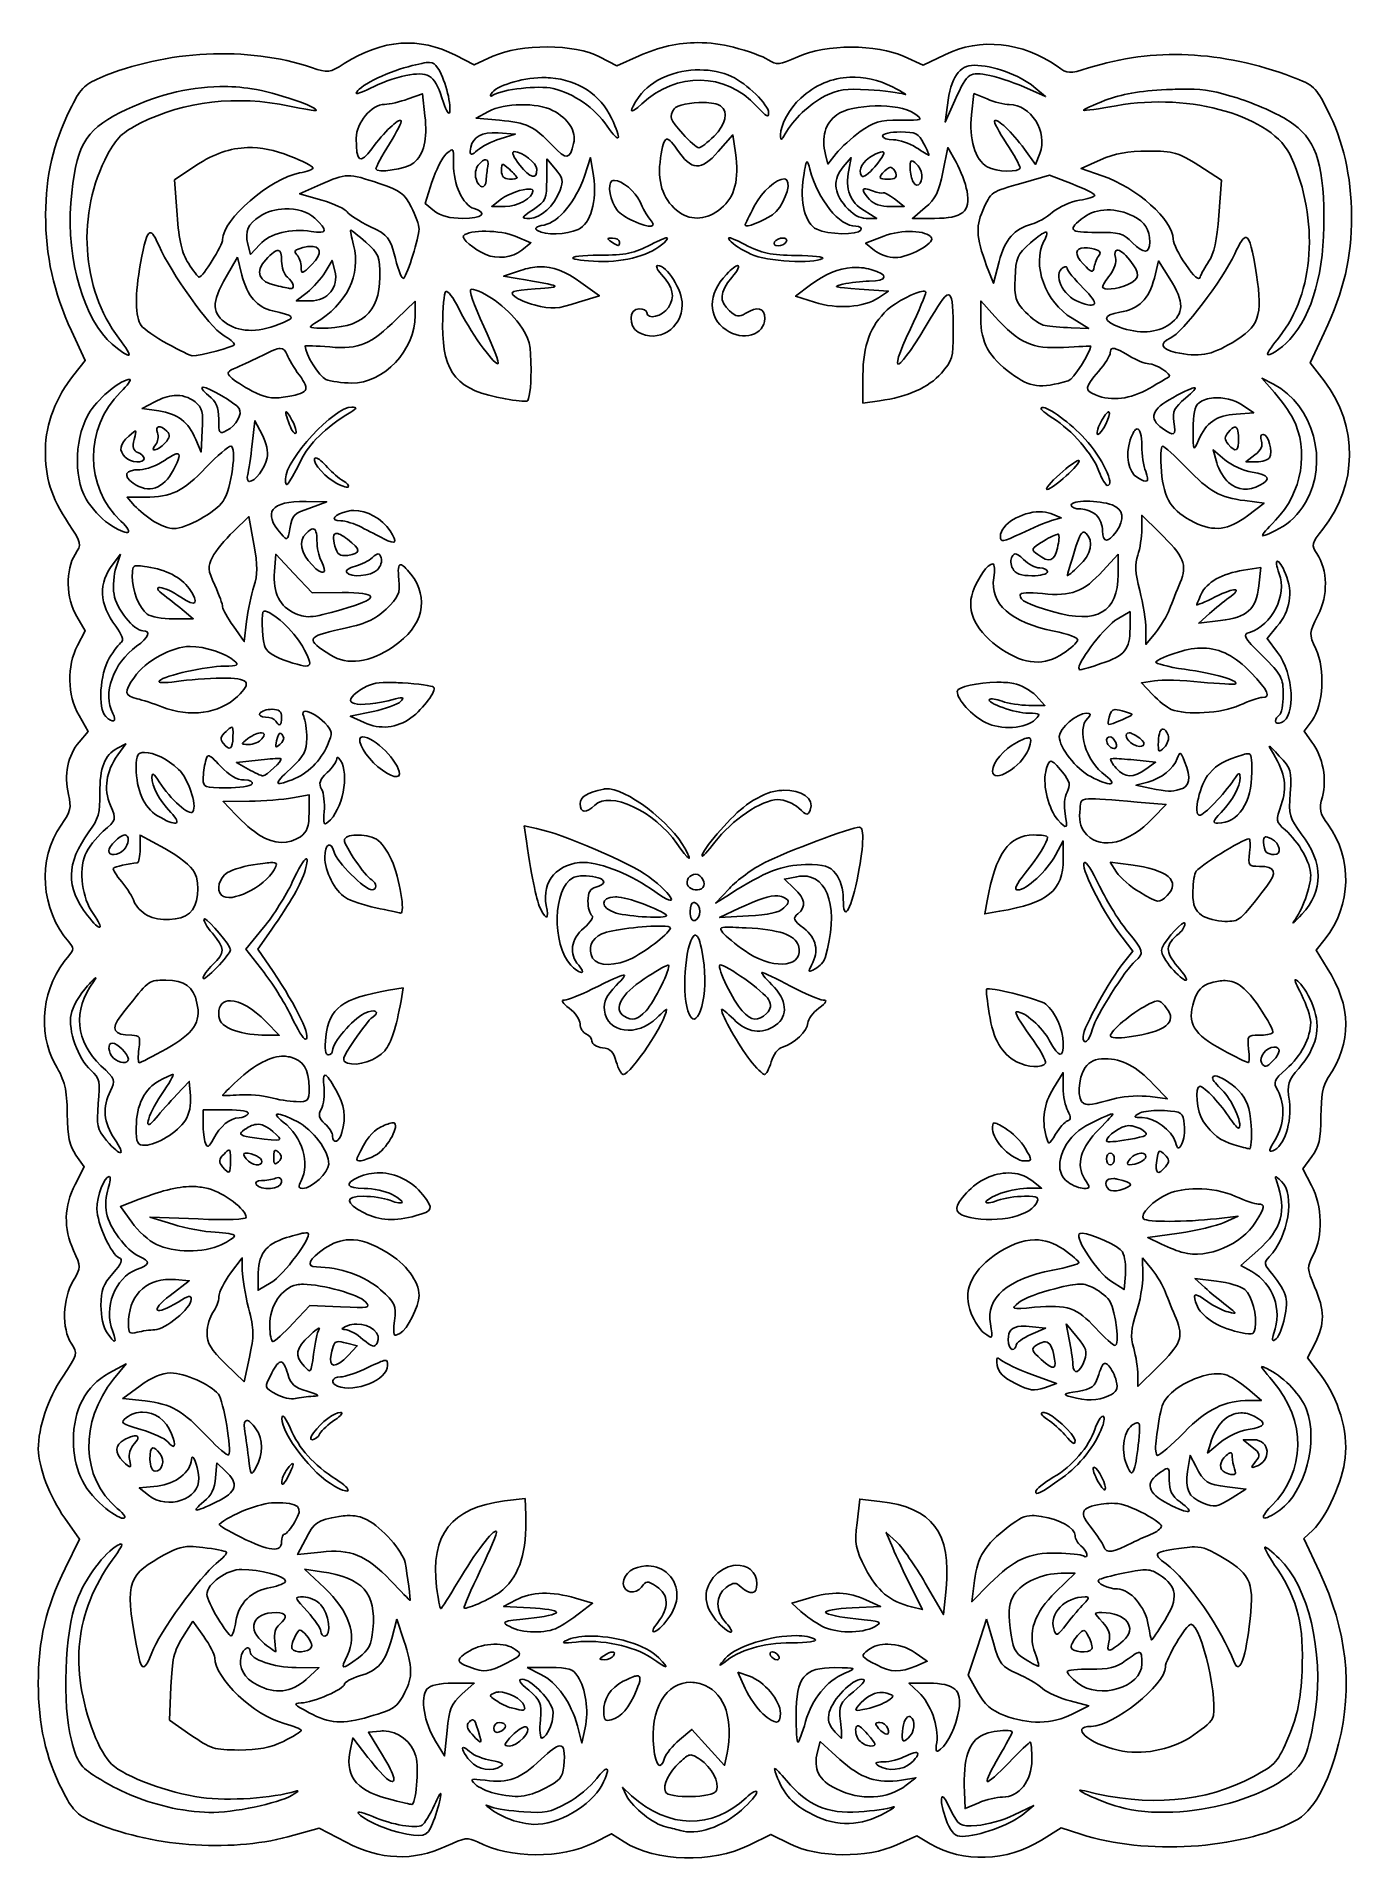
# Model space of a CAD drawing. Header units: centimetres. Extents: x -5.5 to 3.4, y -3.6 to 8.7.
import ezdxf

# ---------------------------------------------------------------- set-up
doc = ezdxf.new("R2010")
doc.units = ezdxf.units.CM
doc.header["$MEASUREMENT"] = 0
doc.layers.add('Layer 1', color=7, linetype='Continuous')

msp = doc.modelspace()

# ---------------------------------------------------------------- linework, layer by layer
at = {"layer": 'Layer 1', "color": 56}
for points, knots in [([(-1.03077, 8.61827), (-1.16365, 8.61798), (-1.29526, 8.5881), (-1.42516, 8.5298), (-1.42516, 8.5298), (-1.42516, 8.5298), (-1.5773, 8.462), (-1.5773, 8.462), (-1.5773, 8.462), (-1.5773, 8.462), (-1.69306, 8.52318), (-1.69306, 8.52318), (-1.69306, 8.52318), (-1.85619, 8.60995), (-2.22622, 8.6115), (-2.41074, 8.52649), (-2.41074, 8.52649), (-2.41074, 8.52649), (-2.53642, 8.46861), (-2.53642, 8.46861), (-2.53642, 8.46861), (-2.53642, 8.46861), (-2.6621, 8.5331), (-2.6621, 8.5331), (-2.6621, 8.5331), (-2.90698, 8.65937), (-3.15263, 8.64115), (-3.41286, 8.47688), (-3.41286, 8.47688), (-3.51254, 8.41396), (-3.52093, 8.41272), (-3.63197, 8.45042), (-3.63197, 8.45042), (-4.06011, 8.59578), (-4.61584, 8.56896), (-5.05659, 8.38097), (-5.05659, 8.38097), (-5.16639, 8.33414), (-5.19187, 8.30689), (-5.26082, 8.16517), (-5.26082, 8.16517), (-5.37284, 7.93488), (-5.4228, 7.7202), (-5.4237, 7.45989), (-5.4237, 7.45989), (-5.42465, 7.18272), (-5.37005, 6.93753), (-5.24924, 6.67606), (-5.24924, 6.67606), (-5.24924, 6.67606), (-5.15664, 6.4768), (-5.15664, 6.4768), (-5.15664, 6.4768), (-5.15664, 6.4768), (-5.23436, 6.38006), (-5.23436, 6.38006), (-5.23436, 6.38006), (-5.35449, 6.22995), (-5.42291, 6.04991), (-5.42536, 5.87735), (-5.42536, 5.87735), (-5.42804, 5.6885), (-5.3874, 5.55716), (-5.26992, 5.37878), (-5.26992, 5.37878), (-5.18078, 5.24343), (-5.17961, 5.24011), (-5.22527, 5.17042), (-5.22527, 5.17042), (-5.29103, 5.07006), (-5.28625, 4.87361), (-5.21452, 4.75205), (-5.21452, 4.75205), (-5.21452, 4.75205), (-5.15664, 4.65448), (-5.15664, 4.65448), (-5.15664, 4.65448), (-5.15664, 4.65448), (-5.20873, 4.55609), (-5.20873, 4.55609), (-5.20873, 4.55609), (-5.28204, 4.41931), (-5.27786, 4.22303), (-5.19881, 4.0848), (-5.19881, 4.0848), (-5.19881, 4.0848), (-5.13763, 3.97731), (-5.13763, 3.97731), (-5.13763, 3.97731), (-5.13763, 3.97731), (-5.19799, 3.9062), (-5.19799, 3.9062), (-5.19799, 3.9062), (-5.27342, 3.8185), (-5.30118, 3.68354), (-5.26992, 3.55232), (-5.26992, 3.55232), (-5.24903, 3.46461), (-5.25481, 3.4393), (-5.31953, 3.34644), (-5.31953, 3.34644), (-5.48012, 3.11604), (-5.45774, 2.77634), (-5.26744, 2.5593), (-5.26744, 2.5593), (-5.23095, 2.51768), (-5.23085, 2.50832), (-5.26744, 2.4667), (-5.26744, 2.4667), (-5.44687, 2.2626), (-5.48498, 1.95481), (-5.35756, 1.73248), (-5.35756, 1.73248), (-5.29398, 1.62154), (-5.28093, 1.56816), (-5.27818, 1.40175), (-5.27818, 1.40175), (-5.27562, 1.24632), (-5.26314, 1.18611), (-5.21948, 1.12394), (-5.21948, 1.12394), (-5.21948, 1.12394), (-5.16326, 1.04456), (-5.16326, 1.04456), (-5.16326, 1.04456), (-5.16326, 1.04456), (-5.22527, 0.9255), (-5.22527, 0.9255), (-5.22527, 0.9255), (-5.3005, 0.78012), (-5.30411, 0.63151), (-5.23602, 0.4815), (-5.23602, 0.4815), (-5.18501, 0.36912), (-5.18468, 0.36824), (-5.23933, 0.27562), (-5.23933, 0.27562), (-5.30937, 0.15691), (-5.31528, -0.04742), (-5.25173, -0.14441), (-5.25173, -0.14441), (-5.2062, -0.2139), (-5.20675, -0.21652), (-5.31043, -0.37179), (-5.31043, -0.37179), (-5.40758, -0.51727), (-5.47331, -0.71242), (-5.47331, -0.85714), (-5.47331, -0.85714), (-5.47331, -0.97443), (-5.3939, -1.18281), (-5.29554, -1.32264), (-5.29554, -1.32264), (-5.29554, -1.32264), (-5.19549, -1.46403), (-5.19549, -1.46403), (-5.19549, -1.46403), (-5.19549, -1.46403), (-5.29223, -1.66081), (-5.29223, -1.66081), (-5.29223, -1.66081), (-5.42183, -1.92431), (-5.4733, -2.14526), (-5.4733, -2.43637), (-5.4733, -2.43637), (-5.4733, -2.71426), (-5.42434, -2.93165), (-5.31124, -3.15571), (-5.31124, -3.15571), (-5.24562, -3.2857), (-5.21235, -3.32113), (-5.11528, -3.36407), (-5.11528, -3.36407), (-4.73168, -3.53375), (-4.18804, -3.57679), (-3.79236, -3.46908), (-3.79236, -3.46908), (-3.79236, -3.46908), (-3.58069, -3.4112), (-3.58069, -3.4112), (-3.58069, -3.4112), (-3.58069, -3.4112), (-3.40044, -3.50546), (-3.40044, -3.50546), (-3.40044, -3.50546), (-3.16834, -3.62644), (-2.94647, -3.63511), (-2.72658, -3.53275), (-2.72658, -3.53275), (-2.60017, -3.4739), (-2.57848, -3.47125), (-2.51491, -3.50381), (-2.51491, -3.50381), (-2.29296, -3.61749), (-1.95055, -3.61946), (-1.73191, -3.50877), (-1.73191, -3.50877), (-1.73191, -3.50877), (-1.61285, -3.44924), (-1.61285, -3.44924), (-1.61285, -3.44924), (-1.61285, -3.44924), (-1.52769, -3.50298), (-1.52769, -3.50298), (-1.52769, -3.50298), (-1.31336, -3.63868), (-0.93452, -3.64886), (-0.68433, -3.5253), (-0.68433, -3.5253), (-0.68433, -3.5253), (-0.53881, -3.45337), (-0.53881, -3.45337), (-0.53881, -3.45337), (-0.53881, -3.45337), (-0.40652, -3.51952), (-0.40652, -3.51952), (-0.40652, -3.51952), (-0.22313, -3.61121), (0.11142, -3.61374), (0.31034, -3.52448), (0.31034, -3.52448), (0.31034, -3.52448), (0.44511, -3.4633), (0.44511, -3.4633), (0.44511, -3.4633), (0.44511, -3.4633), (0.53523, -3.51704), (0.53523, -3.51704), (0.53523, -3.51704), (0.75536, -3.64647), (1.05155, -3.63611), (1.28433, -3.49141), (1.28433, -3.49141), (1.28433, -3.49141), (1.41662, -3.40955), (1.41662, -3.40955), (1.41662, -3.40955), (1.41662, -3.40955), (1.54808, -3.45172), (1.54808, -3.45172), (1.54808, -3.45172), (1.98843, -3.59394), (2.61269, -3.55536), (2.99089, -3.36242), (2.99089, -3.36242), (3.11315, -3.30005), (3.21369, -3.12212), (3.28524, -2.84235), (3.28524, -2.84235), (3.38324, -2.45917), (3.34042, -2.07615), (3.15626, -1.68314), (3.15626, -1.68314), (3.15626, -1.68314), (3.05208, -1.4599), (3.05208, -1.4599), (3.05208, -1.4599), (3.05208, -1.4599), (3.11161, -1.40368), (3.11161, -1.40368), (3.11161, -1.40368), (3.20273, -1.31807), (3.31398, -1.06917), (3.32989, -0.91503), (3.32989, -0.91503), (3.34859, -0.73385), (3.28394, -0.51507), (3.16701, -0.36189), (3.16701, -0.36189), (3.16701, -0.36189), (3.07606, -0.24283), (3.07606, -0.24283), (3.07606, -0.24283), (3.07606, -0.24283), (3.12732, -0.14278), (3.12732, -0.14278), (3.12732, -0.14278), (3.1928, -0.01433), (3.19243, 0.07769), (3.12401, 0.23673), (3.12401, 0.23673), (3.07076, 0.36051), (3.07048, 0.36748), (3.11574, 0.45336), (3.11574, 0.45336), (3.18129, 0.57774), (3.1756, 0.77958), (3.10334, 0.91886), (3.10334, 0.91886), (3.10334, 0.91886), (3.04546, 1.03131), (3.04546, 1.03131), (3.04546, 1.03131), (3.04546, 1.03131), (3.10499, 1.11317), (3.10499, 1.11317), (3.10499, 1.11317), (3.1542, 1.17981), (3.16567, 1.22936), (3.16617, 1.38437), (3.16617, 1.38437), (3.16662, 1.52393), (3.17978, 1.59272), (3.21578, 1.64647), (3.21578, 1.64647), (3.37474, 1.88384), (3.37238, 2.12581), (3.20917, 2.38317), (3.20917, 2.38317), (3.20917, 2.38317), (3.1331, 2.50306), (3.1331, 2.50306), (3.1331, 2.50306), (3.1331, 2.50306), (3.19511, 2.58078), (3.19511, 2.58078), (3.19511, 2.58078), (3.37276, 2.80333), (3.38039, 3.12711), (3.2133, 3.35221), (3.2133, 3.35221), (3.15749, 3.4274), (3.15281, 3.45006), (3.17609, 3.53742), (3.17609, 3.53742), (3.20782, 3.65645), (3.18025, 3.804), (3.10581, 3.90618), (3.10581, 3.90618), (3.10581, 3.90618), (3.05289, 3.97894), (3.05289, 3.97894), (3.05289, 3.97894), (3.05289, 3.97894), (3.10746, 4.05253), (3.10746, 4.05253), (3.10746, 4.05253), (3.18382, 4.15582), (3.19614, 4.39672), (3.13226, 4.53457), (3.13226, 4.53457), (3.08483, 4.63694), (3.08461, 4.63932), (3.14632, 4.75947), (3.14632, 4.75947), (3.21578, 4.89472), (3.21275, 5.06301), (3.13805, 5.17702), (3.13805, 5.17702), (3.10012, 5.23491), (3.10243, 5.24517), (3.17856, 5.3399), (3.17856, 5.3399), (3.41512, 5.63426), (3.41903, 6.03667), (3.18848, 6.3387), (3.18848, 6.3387), (3.18848, 6.3387), (3.09422, 6.4619), (3.09422, 6.4619), (3.09422, 6.4619), (3.09422, 6.4619), (3.18848, 6.66364), (3.18848, 6.66364), (3.18848, 6.66364), (3.3226, 6.95041), (3.37356, 7.16783), (3.37203, 7.44747), (3.37203, 7.44747), (3.37052, 7.72328), (3.31878, 7.94967), (3.20667, 8.17177), (3.20667, 8.17177), (3.13295, 8.3178), (3.11592, 8.33377), (2.97433, 8.38674), (2.97433, 8.38674), (2.49652, 8.56551), (2.03747, 8.58552), (1.60098, 8.44792), (1.60098, 8.44792), (1.46974, 8.40655), (1.46216, 8.40691), (1.38931, 8.45867), (1.38931, 8.45867), (1.15757, 8.62332), (0.87053, 8.65355), (0.63277, 8.53722), (0.63277, 8.53722), (0.63277, 8.53722), (0.48725, 8.46611), (0.48725, 8.46611), (0.48725, 8.46611), (0.48725, 8.46611), (0.35827, 8.52481), (0.35827, 8.52481), (0.35827, 8.52481), (0.17335, 8.60974), (-0.16564, 8.60932), (-0.35776, 8.52316), (-0.35776, 8.52316), (-0.48352, 8.46675), (-0.49875, 8.46485), (-0.5562, 8.50249), (-0.5562, 8.50249), (-0.59048, 8.52495), (-0.69602, 8.5627), (-0.79019, 8.58683), (-0.79019, 8.58683), (-0.87101, 8.60754), (-0.95107, 8.61842), (-1.0308, 8.61825), (-1.0308, 8.61825), (-1.0308, 8.61825), (-1.03077, 8.61827), (-1.03077, 8.61827)], [0, 0, 0, 0, 0.00952381, 0.00952381, 0.00952381, 0.00952381, 0.01904762, 0.01904762, 0.01904762, 0.01904762, 0.02857143, 0.02857143, 0.02857143, 0.02857143, 0.03809524, 0.03809524, 0.03809524, 0.03809524, 0.04761905, 0.04761905, 0.04761905, 0.04761905, 0.05714286, 0.05714286, 0.05714286, 0.05714286, 0.06666667, 0.06666667, 0.06666667, 0.06666667, 0.07619048, 0.07619048, 0.07619048, 0.07619048, 0.08571429, 0.08571429, 0.08571429, 0.08571429, 0.0952381, 0.0952381, 0.0952381, 0.0952381, 0.1047619, 0.1047619, 0.1047619, 0.1047619, 0.11428571, 0.11428571, 0.11428571, 0.11428571, 0.12380952, 0.12380952, 0.12380952, 0.12380952, 0.13333333, 0.13333333, 0.13333333, 0.13333333, 0.14285714, 0.14285714, 0.14285714, 0.14285714, 0.15238095, 0.15238095, 0.15238095, 0.15238095, 0.16190476, 0.16190476, 0.16190476, 0.16190476, 0.17142857, 0.17142857, 0.17142857, 0.17142857, 0.18095238, 0.18095238, 0.18095238, 0.18095238, 0.19047619, 0.19047619, 0.19047619, 0.19047619, 0.2, 0.2, 0.2, 0.2, 0.20952381, 0.20952381, 0.20952381, 0.20952381, 0.21904762, 0.21904762, 0.21904762, 0.21904762, 0.22857143, 0.22857143, 0.22857143, 0.22857143, 0.23809524, 0.23809524, 0.23809524, 0.23809524, 0.24761905, 0.24761905, 0.24761905, 0.24761905, 0.25714286, 0.25714286, 0.25714286, 0.25714286, 0.26666667, 0.26666667, 0.26666667, 0.26666667, 0.27619048, 0.27619048, 0.27619048, 0.27619048, 0.28571429, 0.28571429, 0.28571429, 0.28571429, 0.2952381, 0.2952381, 0.2952381, 0.2952381, 0.3047619, 0.3047619, 0.3047619, 0.3047619, 0.31428571, 0.31428571, 0.31428571, 0.31428571, 0.32380952, 0.32380952, 0.32380952, 0.32380952, 0.33333333, 0.33333333, 0.33333333, 0.33333333, 0.34285714, 0.34285714, 0.34285714, 0.34285714, 0.35238095, 0.35238095, 0.35238095, 0.35238095, 0.36190476, 0.36190476, 0.36190476, 0.36190476, 0.37142857, 0.37142857, 0.37142857, 0.37142857, 0.38095238, 0.38095238, 0.38095238, 0.38095238, 0.39047619, 0.39047619, 0.39047619, 0.39047619, 0.4, 0.4, 0.4, 0.4, 0.40952381, 0.40952381, 0.40952381, 0.40952381, 0.41904762, 0.41904762, 0.41904762, 0.41904762, 0.42857143, 0.42857143, 0.42857143, 0.42857143, 0.43809524, 0.43809524, 0.43809524, 0.43809524, 0.44761905, 0.44761905, 0.44761905, 0.44761905, 0.45714286, 0.45714286, 0.45714286, 0.45714286, 0.46666667, 0.46666667, 0.46666667, 0.46666667, 0.47619048, 0.47619048, 0.47619048, 0.47619048, 0.48571429, 0.48571429, 0.48571429, 0.48571429, 0.4952381, 0.4952381, 0.4952381, 0.4952381, 0.5047619, 0.5047619, 0.5047619, 0.5047619, 0.51428571, 0.51428571, 0.51428571, 0.51428571, 0.52380952, 0.52380952, 0.52380952, 0.52380952, 0.53333333, 0.53333333, 0.53333333, 0.53333333, 0.54285714, 0.54285714, 0.54285714, 0.54285714, 0.55238095, 0.55238095, 0.55238095, 0.55238095, 0.56190476, 0.56190476, 0.56190476, 0.56190476, 0.57142857, 0.57142857, 0.57142857, 0.57142857, 0.58095238, 0.58095238, 0.58095238, 0.58095238, 0.59047619, 0.59047619, 0.59047619, 0.59047619, 0.6, 0.6, 0.6, 0.6, 0.60952381, 0.60952381, 0.60952381, 0.60952381, 0.61904762, 0.61904762, 0.61904762, 0.61904762, 0.62857143, 0.62857143, 0.62857143, 0.62857143, 0.63809524, 0.63809524, 0.63809524, 0.63809524, 0.64761905, 0.64761905, 0.64761905, 0.64761905, 0.65714286, 0.65714286, 0.65714286, 0.65714286, 0.66666667, 0.66666667, 0.66666667, 0.66666667, 0.67619048, 0.67619048, 0.67619048, 0.67619048, 0.68571429, 0.68571429, 0.68571429, 0.68571429, 0.6952381, 0.6952381, 0.6952381, 0.6952381, 0.7047619, 0.7047619, 0.7047619, 0.7047619, 0.71428571, 0.71428571, 0.71428571, 0.71428571, 0.72380952, 0.72380952, 0.72380952, 0.72380952, 0.73333333, 0.73333333, 0.73333333, 0.73333333, 0.74285714, 0.74285714, 0.74285714, 0.74285714, 0.75238095, 0.75238095, 0.75238095, 0.75238095, 0.76190476, 0.76190476, 0.76190476, 0.76190476, 0.77142857, 0.77142857, 0.77142857, 0.77142857, 0.78095238, 0.78095238, 0.78095238, 0.78095238, 0.79047619, 0.79047619, 0.79047619, 0.79047619, 0.8, 0.8, 0.8, 0.8, 0.80952381, 0.80952381, 0.80952381, 0.80952381, 0.81904762, 0.81904762, 0.81904762, 0.81904762, 0.82857143, 0.82857143, 0.82857143, 0.82857143, 0.83809524, 0.83809524, 0.83809524, 0.83809524, 0.84761905, 0.84761905, 0.84761905, 0.84761905, 0.85714286, 0.85714286, 0.85714286, 0.85714286, 0.86666667, 0.86666667, 0.86666667, 0.86666667, 0.87619048, 0.87619048, 0.87619048, 0.87619048, 0.88571429, 0.88571429, 0.88571429, 0.88571429, 0.8952381, 0.8952381, 0.8952381, 0.8952381, 0.9047619, 0.9047619, 0.9047619, 0.9047619, 0.91428571, 0.91428571, 0.91428571, 0.91428571, 0.92380952, 0.92380952, 0.92380952, 0.92380952, 0.93333333, 0.93333333, 0.93333333, 0.93333333, 0.94285714, 0.94285714, 0.94285714, 0.94285714, 0.95238095, 0.95238095, 0.95238095, 0.95238095, 0.96190476, 0.96190476, 0.96190476, 0.96190476, 0.97142857, 0.97142857, 0.97142857, 0.97142857, 0.98095238, 0.98095238, 0.98095238, 0.98095238, 1, 1, 1, 1]), ([(-2.83738, 8.48515), (-2.81128, 8.48429), (-2.80034, 8.47245), (-2.78364, 8.4496), (-2.78364, 8.4496), (-2.7394, 8.38909), (-2.6904, 8.21161), (-2.70178, 8.15277), (-2.70178, 8.15277), (-2.70663, 8.12769), (-2.72526, 8.15488), (-2.74395, 8.21478), (-2.74395, 8.21478), (-2.7996, 8.39316), (-2.83486, 8.42211), (-2.97133, 8.40164), (-2.97133, 8.40164), (-3.03656, 8.39186), (-3.1438, 8.35675), (-3.21028, 8.32309), (-3.21028, 8.32309), (-3.27677, 8.28943), (-3.33118, 8.26868), (-3.331, 8.27761), (-3.331, 8.27761), (-3.33022, 8.31622), (-3.13199, 8.4178), (-2.98208, 8.4562), (-2.98208, 8.4562), (-2.90497, 8.47595), (-2.86349, 8.486), (-2.83739, 8.48514), (-2.83739, 8.48514), (-2.83739, 8.48514), (-2.83738, 8.48515), (-2.83738, 8.48515)], [0, 0, 0, 0, 0.1, 0.1, 0.1, 0.1, 0.2, 0.2, 0.2, 0.2, 0.3, 0.3, 0.3, 0.3, 0.4, 0.4, 0.4, 0.4, 0.5, 0.5, 0.5, 0.5, 0.6, 0.6, 0.6, 0.6, 0.7, 0.7, 0.7, 0.7, 0.8, 0.8, 0.8, 0.8, 1, 1, 1, 1]), ([(-2.08166, 8.38262), (-2.06175, 8.38315), (-2.04203, 8.38249), (-2.02378, 8.38097), (-2.02378, 8.38097), (-1.83327, 8.36517), (-1.69026, 8.27057), (-1.61202, 8.10895), (-1.61202, 8.10895), (-1.53931, 7.95874), (-1.55536, 7.92952), (-1.64096, 8.05603), (-1.64096, 8.05603), (-1.72213, 8.17599), (-1.8705, 8.27887), (-2.00476, 8.30904), (-2.00476, 8.30904), (-2.1052, 8.33161), (-2.34468, 8.3049), (-2.41156, 8.26356), (-2.41156, 8.26356), (-2.42774, 8.25356), (-2.4323, 8.25815), (-2.42231, 8.27431), (-2.42231, 8.27431), (-2.38914, 8.32798), (-2.22102, 8.3789), (-2.08166, 8.38262)], [0, 0, 0, 0, 0.125, 0.125, 0.125, 0.125, 0.25, 0.25, 0.25, 0.25, 0.375, 0.375, 0.375, 0.375, 0.5, 0.5, 0.5, 0.5, 0.625, 0.625, 0.625, 0.625, 0.75, 0.75, 0.75, 0.75, 1, 1, 1, 1]), ([(-1.01754, 8.43471), (-0.9435, 8.43415), (-0.86948, 8.42008), (-0.80339, 8.39006), (-0.80339, 8.39006), (-0.70192, 8.34397), (-0.55369, 8.19872), (-0.55369, 8.14615), (-0.55369, 8.14615), (-0.55369, 8.10928), (-0.56477, 8.11586), (-0.63472, 8.1908), (-0.63472, 8.1908), (-0.84681, 8.41803), (-1.17391, 8.42456), (-1.40697, 8.20651), (-1.40697, 8.20651), (-1.49248, 8.12651), (-1.50106, 8.14903), (-1.42599, 8.25447), (-1.42599, 8.25447), (-1.34377, 8.36994), (-1.18043, 8.43595), (-1.01754, 8.43472), (-1.01754, 8.43472), (-1.01754, 8.43472), (-1.01754, 8.43471), (-1.01754, 8.43471)], [0, 0, 0, 0, 0.125, 0.125, 0.125, 0.125, 0.25, 0.25, 0.25, 0.25, 0.375, 0.375, 0.375, 0.375, 0.5, 0.5, 0.5, 0.5, 0.625, 0.625, 0.625, 0.625, 0.75, 0.75, 0.75, 0.75, 1, 1, 1, 1]), ([(-0.00634, 8.38593), (0.08698, 8.38979), (0.18376, 8.3679), (0.27974, 8.31978), (0.27974, 8.31978), (0.3525, 8.28331), (0.38822, 8.26111), (0.35912, 8.271), (0.35912, 8.271), (0.33002, 8.28088), (0.22171, 8.29434), (0.11851, 8.30077), (0.11851, 8.30077), (-0.03326, 8.31022), (-0.08888, 8.30244), (-0.17253, 8.25943), (-0.17253, 8.25943), (-0.2779, 8.20525), (-0.39036, 8.09835), (-0.4429, 8.00311), (-0.4429, 8.00311), (-0.46914, 7.95555), (-0.47277, 7.95453), (-0.47349, 7.99732), (-0.47349, 7.99732), (-0.4746, 8.06302), (-0.41217, 8.17698), (-0.33789, 8.24454), (-0.33789, 8.24454), (-0.24039, 8.33322), (-0.12632, 8.38096), (-0.00633, 8.38593), (-0.00633, 8.38593), (-0.00633, 8.38593), (-0.00634, 8.38593), (-0.00634, 8.38593)], [0, 0, 0, 0, 0.1, 0.1, 0.1, 0.1, 0.2, 0.2, 0.2, 0.2, 0.3, 0.3, 0.3, 0.3, 0.4, 0.4, 0.4, 0.4, 0.5, 0.5, 0.5, 0.5, 0.6, 0.6, 0.6, 0.6, 0.7, 0.7, 0.7, 0.7, 0.8, 0.8, 0.8, 0.8, 1, 1, 1, 1]), ([(0.83124, 8.46613), (0.95222, 8.46613), (1.13763, 8.39893), (1.23225, 8.32061), (1.23225, 8.32061), (1.23225, 8.32061), (1.31163, 8.25446), (1.31163, 8.25446), (1.31163, 8.25446), (1.31163, 8.25446), (1.16611, 8.31978), (1.16611, 8.31978), (1.16611, 8.31978), (1.08607, 8.35539), (0.97108, 8.39204), (0.91062, 8.40164), (0.91062, 8.40164), (0.78966, 8.42084), (0.78384, 8.4155), (0.68242, 8.18832), (0.68242, 8.18832), (0.68242, 8.18832), (0.63529, 8.08249), (0.63529, 8.08249), (0.63529, 8.08249), (0.63529, 8.08249), (0.65017, 8.19742), (0.65017, 8.19742), (0.65017, 8.19742), (0.67429, 8.38471), (0.72888, 8.46614), (0.83124, 8.46614), (0.83124, 8.46614), (0.83124, 8.46614), (0.83124, 8.46613), (0.83124, 8.46613)], [0, 0, 0, 0, 0.1, 0.1, 0.1, 0.1, 0.2, 0.2, 0.2, 0.2, 0.3, 0.3, 0.3, 0.3, 0.4, 0.4, 0.4, 0.4, 0.5, 0.5, 0.5, 0.5, 0.6, 0.6, 0.6, 0.6, 0.7, 0.7, 0.7, 0.7, 0.8, 0.8, 0.8, 0.8, 1, 1, 1, 1]), ([(-4.25042, 8.32227), (-4.17723, 8.32348), (-4.10524, 8.31867), (-4.03462, 8.30739), (-4.03462, 8.30739), (-3.87751, 8.28229), (-3.57982, 8.1816), (-3.60219, 8.16104), (-3.60219, 8.16104), (-3.60627, 8.15729), (-3.68702, 8.17082), (-3.78161, 8.19081), (-3.78161, 8.19081), (-4.13569, 8.26561), (-4.48813, 8.225), (-4.78703, 8.07505), (-4.78703, 8.07505), (-4.90548, 8.01563), (-4.94589, 7.97613), (-5.00614, 7.86421), (-5.00614, 7.86421), (-5.21682, 7.47285), (-5.18536, 6.9609), (-4.93007, 6.62646), (-4.93007, 6.62646), (-4.82562, 6.48963), (-4.84097, 6.4757), (-4.97472, 6.58595), (-4.97472, 6.58595), (-5.16221, 6.7405), (-5.28512, 7.15945), (-5.25336, 7.53762), (-5.25336, 7.53762), (-5.22129, 7.91958), (-5.16381, 8.02482), (-4.9218, 8.14699), (-4.9218, 8.14699), (-4.69909, 8.25941), (-4.46998, 8.31865), (-4.25042, 8.32228), (-4.25042, 8.32228), (-4.25042, 8.32228), (-4.25042, 8.32227), (-4.25042, 8.32227)], [0, 0, 0, 0, 0.08333333, 0.08333333, 0.08333333, 0.08333333, 0.16666667, 0.16666667, 0.16666667, 0.16666667, 0.25, 0.25, 0.25, 0.25, 0.33333333, 0.33333333, 0.33333333, 0.33333333, 0.41666667, 0.41666667, 0.41666667, 0.41666667, 0.5, 0.5, 0.5, 0.5, 0.58333333, 0.58333333, 0.58333333, 0.58333333, 0.66666667, 0.66666667, 0.66666667, 0.66666667, 0.75, 0.75, 0.75, 0.75, 0.83333333, 0.83333333, 0.83333333, 0.83333333, 1, 1, 1, 1]), ([(-2.88616, 8.27348), (-2.88616, 8.27348), (-2.8688, 8.12465), (-2.8688, 8.12465), (-2.8688, 8.12465), (-2.85066, 7.96836), (-2.87524, 7.86507), (-2.94404, 7.80798), (-2.94404, 7.80798), (-2.99339, 7.76702), (-3.19956, 7.7349), (-3.1987, 7.76829), (-3.1987, 7.76829), (-3.19837, 7.78112), (-3.15741, 7.85636), (-3.10775, 7.93614), (-3.10775, 7.93614), (-3.05809, 8.01591), (-3.02296, 8.08617), (-3.0292, 8.09241), (-3.0292, 8.09241), (-3.04636, 8.10957), (-3.14522, 8.01536), (-3.22681, 7.90389), (-3.22681, 7.90389), (-3.30654, 7.79497), (-3.33182, 7.81199), (-3.33182, 7.975), (-3.33182, 7.975), (-3.33182, 8.07919), (-3.22941, 8.20068), (-3.14082, 8.20238), (-3.14082, 8.20238), (-3.10738, 8.20302), (-3.03628, 8.21969), (-2.9829, 8.23876), (-2.9829, 8.23876), (-2.9829, 8.23876), (-2.88616, 8.27349), (-2.88616, 8.27349), (-2.88616, 8.27349), (-2.88616, 8.27349), (-2.88616, 8.27348), (-2.88616, 8.27348)], [0, 0, 0, 0, 0.08333333, 0.08333333, 0.08333333, 0.08333333, 0.16666667, 0.16666667, 0.16666667, 0.16666667, 0.25, 0.25, 0.25, 0.25, 0.33333333, 0.33333333, 0.33333333, 0.33333333, 0.41666667, 0.41666667, 0.41666667, 0.41666667, 0.5, 0.5, 0.5, 0.5, 0.58333333, 0.58333333, 0.58333333, 0.58333333, 0.66666667, 0.66666667, 0.66666667, 0.66666667, 0.75, 0.75, 0.75, 0.75, 0.83333333, 0.83333333, 0.83333333, 0.83333333, 1, 1, 1, 1]), ([(0.82876, 8.27514), (0.82876, 8.27514), (0.91723, 8.23876), (0.91723, 8.23876), (0.91723, 8.23876), (0.96587, 8.21844), (1.03328, 8.20155), (1.06688, 8.20155), (1.06688, 8.20155), (1.21237, 8.20155), (1.32794, 8.01679), (1.27276, 7.87165), (1.27276, 7.87165), (1.27276, 7.87165), (1.24465, 7.79806), (1.24465, 7.79806), (1.24465, 7.79806), (1.24465, 7.79806), (1.16941, 7.90059), (1.16941, 7.90059), (1.16941, 7.90059), (1.08385, 8.01752), (0.98681, 8.1099), (0.96849, 8.09159), (0.96849, 8.09159), (0.96165, 8.08475), (0.99728, 8.01626), (1.04787, 7.93945), (1.04787, 7.93945), (1.09845, 7.86264), (1.13965, 7.78902), (1.13965, 7.77574), (1.13965, 7.77574), (1.13965, 7.74253), (0.97873, 7.74674), (0.91889, 7.78153), (0.91889, 7.78153), (0.83696, 7.82915), (0.79347, 7.9725), (0.81223, 8.1321), (0.81223, 8.1321), (0.81223, 8.1321), (0.82877, 8.27514), (0.82877, 8.27514), (0.82877, 8.27514), (0.82877, 8.27514), (0.82876, 8.27514), (0.82876, 8.27514)], [0, 0, 0, 0, 0.07692308, 0.07692308, 0.07692308, 0.07692308, 0.15384615, 0.15384615, 0.15384615, 0.15384615, 0.23076923, 0.23076923, 0.23076923, 0.23076923, 0.30769231, 0.30769231, 0.30769231, 0.30769231, 0.38461538, 0.38461538, 0.38461538, 0.38461538, 0.46153846, 0.46153846, 0.46153846, 0.46153846, 0.53846154, 0.53846154, 0.53846154, 0.53846154, 0.61538462, 0.61538462, 0.61538462, 0.61538462, 0.69230769, 0.69230769, 0.69230769, 0.69230769, 0.76923077, 0.76923077, 0.76923077, 0.76923077, 0.84615385, 0.84615385, 0.84615385, 0.84615385, 1, 1, 1, 1]), ([(2.26825, 8.30573), (2.38927, 8.30536), (2.45893, 8.2901), (2.60146, 8.24537), (2.60146, 8.24537), (2.72145, 8.20772), (2.87927, 8.13766), (2.95203, 8.08993), (2.95203, 8.08993), (3.12765, 7.97471), (3.18306, 7.82324), (3.18685, 7.44749), (3.18685, 7.44749), (3.19056, 7.07891), (3.10937, 6.78606), (2.95617, 6.61819), (2.95617, 6.61819), (2.89677, 6.5531), (2.80652, 6.49549), (2.80652, 6.52228), (2.80652, 6.52228), (2.80652, 6.53092), (2.8426, 6.5823), (2.88672, 6.63721), (2.88672, 6.63721), (3.12214, 6.93016), (3.15473, 7.42228), (2.96692, 7.84685), (2.96692, 7.84685), (2.84534, 8.12171), (2.29127, 8.28437), (1.78787, 8.19329), (1.78787, 8.19329), (1.67145, 8.17223), (1.57258, 8.15862), (1.56794, 8.1627), (1.56794, 8.1627), (1.5633, 8.16678), (1.62878, 8.19687), (1.71346, 8.22967), (1.71346, 8.22967), (1.82157, 8.27155), (1.944, 8.29306), (2.12522, 8.3016), (2.12522, 8.3016), (2.18142, 8.30425), (2.22792, 8.30586), (2.26826, 8.30573), (2.26826, 8.30573), (2.26826, 8.30573), (2.26825, 8.30573), (2.26825, 8.30573)], [0, 0, 0, 0, 0.07142857, 0.07142857, 0.07142857, 0.07142857, 0.14285714, 0.14285714, 0.14285714, 0.14285714, 0.21428571, 0.21428571, 0.21428571, 0.21428571, 0.28571429, 0.28571429, 0.28571429, 0.28571429, 0.35714286, 0.35714286, 0.35714286, 0.35714286, 0.42857143, 0.42857143, 0.42857143, 0.42857143, 0.5, 0.5, 0.5, 0.5, 0.57142857, 0.57142857, 0.57142857, 0.57142857, 0.64285714, 0.64285714, 0.64285714, 0.64285714, 0.71428571, 0.71428571, 0.71428571, 0.71428571, 0.78571429, 0.78571429, 0.78571429, 0.78571429, 0.85714286, 0.85714286, 0.85714286, 0.85714286, 1, 1, 1, 1]), ([(-2.22387, 8.1999), (-2.14219, 8.20113), (-2.06084, 8.18873), (-2.0089, 8.16187), (-2.0089, 8.16187), (-1.90245, 8.10682), (-1.84821, 8.02092), (-1.86751, 7.93863), (-1.86751, 7.93863), (-1.89348, 7.82792), (-1.91378, 7.82568), (-2.00972, 7.9254), (-2.00972, 7.9254), (-2.13539, 8.05603), (-2.18331, 8.07859), (-2.36608, 8.0949), (-2.36608, 8.0949), (-2.36608, 8.0949), (-2.52483, 8.10978), (-2.52483, 8.10978), (-2.52483, 8.10978), (-2.52483, 8.10978), (-2.43967, 8.15526), (-2.43967, 8.15526), (-2.43967, 8.15526), (-2.38736, 8.18369), (-2.30555, 8.19868), (-2.22387, 8.19991), (-2.22387, 8.19991), (-2.22387, 8.19991), (-2.22387, 8.1999), (-2.22387, 8.1999)], [0, 0, 0, 0, 0.11111111, 0.11111111, 0.11111111, 0.11111111, 0.22222222, 0.22222222, 0.22222222, 0.22222222, 0.33333333, 0.33333333, 0.33333333, 0.33333333, 0.44444444, 0.44444444, 0.44444444, 0.44444444, 0.55555556, 0.55555556, 0.55555556, 0.55555556, 0.66666667, 0.66666667, 0.66666667, 0.66666667, 0.77777778, 0.77777778, 0.77777778, 0.77777778, 1, 1, 1, 1]), ([(-0.99191, 8.21478), (-0.94181, 8.21409), (-0.8973, 8.20671), (-0.87781, 8.19246), (-0.87781, 8.19246), (-0.82258, 8.15208), (-0.84006, 8.06898), (-0.92163, 7.98741), (-0.92163, 7.98741), (-0.96417, 7.94487), (-1.01082, 7.91052), (-1.02498, 7.91052), (-1.02498, 7.91052), (-1.03914, 7.91052), (-1.0873, 7.95251), (-1.13247, 8.00395), (-1.13247, 8.00395), (-1.2217, 8.10557), (-1.22585, 8.11653), (-1.19035, 8.17262), (-1.19035, 8.17262), (-1.17333, 8.19952), (-1.07542, 8.21594), (-0.99191, 8.21479), (-0.99191, 8.21479), (-0.99191, 8.21479), (-0.99191, 8.21478), (-0.99191, 8.21478)], [0, 0, 0, 0, 0.125, 0.125, 0.125, 0.125, 0.25, 0.25, 0.25, 0.25, 0.375, 0.375, 0.375, 0.375, 0.5, 0.5, 0.5, 0.5, 0.625, 0.625, 0.625, 0.625, 0.75, 0.75, 0.75, 0.75, 1, 1, 1, 1]), ([(0.16482, 8.19163), (0.26984, 8.19349), (0.37459, 8.17729), (0.42444, 8.14202), (0.42444, 8.14202), (0.4897, 8.09585), (0.48964, 8.09572), (0.32936, 8.09572), (0.32936, 8.09572), (0.19416, 8.09572), (0.15202, 8.08322), (0.06312, 8.01883), (0.06312, 8.01883), (0.00502, 7.97674), (-0.0673, 7.91082), (-0.09811, 7.87166), (-0.09811, 7.87166), (-0.09811, 7.87166), (-0.15433, 7.80055), (-0.15433, 7.80055), (-0.15433, 7.80055), (-0.15433, 7.80055), (-0.17087, 7.86504), (-0.17087, 7.86504), (-0.17087, 7.86504), (-0.19977, 7.9802), (-0.17276, 8.07505), (-0.0948, 8.13293), (-0.0948, 8.13293), (-0.04492, 8.16996), (0.05981, 8.18977), (0.16482, 8.19163)], [0, 0, 0, 0, 0.11111111, 0.11111111, 0.11111111, 0.11111111, 0.22222222, 0.22222222, 0.22222222, 0.22222222, 0.33333333, 0.33333333, 0.33333333, 0.33333333, 0.44444444, 0.44444444, 0.44444444, 0.44444444, 0.55555556, 0.55555556, 0.55555556, 0.55555556, 0.66666667, 0.66666667, 0.66666667, 0.66666667, 0.77777778, 0.77777778, 0.77777778, 0.77777778, 1, 1, 1, 1]), ([(-2.41652, 8.01138), (-2.40338, 8.01195), (-2.38987, 8.01165), (-2.37518, 8.01055), (-2.37518, 8.01055), (-2.37518, 8.01055), (-2.26025, 8.00228), (-2.26025, 8.00228), (-2.26025, 8.00228), (-2.26025, 8.00228), (-2.36195, 7.97086), (-2.36195, 7.97086), (-2.36195, 7.97086), (-2.41824, 7.95356), (-2.4867, 7.91875), (-2.51409, 7.89397), (-2.51409, 7.89397), (-2.55294, 7.85881), (-2.56436, 7.85752), (-2.5637, 7.88653), (-2.5637, 7.88653), (-2.56196, 7.96328), (-2.50849, 8.00735), (-2.41653, 8.01138), (-2.41653, 8.01138), (-2.41653, 8.01138), (-2.41652, 8.01138), (-2.41652, 8.01138)], [0, 0, 0, 0, 0.125, 0.125, 0.125, 0.125, 0.25, 0.25, 0.25, 0.25, 0.375, 0.375, 0.375, 0.375, 0.5, 0.5, 0.5, 0.5, 0.625, 0.625, 0.625, 0.625, 0.75, 0.75, 0.75, 0.75, 1, 1, 1, 1]), ([(-0.79595, 7.99815), (-0.79595, 7.99815), (-0.77776, 7.87495), (-0.77776, 7.87495), (-0.77776, 7.87495), (-0.75089, 7.69577), (-0.78033, 7.58059), (-0.87367, 7.50205), (-0.87367, 7.50205), (-0.96521, 7.42503), (-1.07024, 7.41521), (-1.15644, 7.47559), (-1.15644, 7.47559), (-1.25588, 7.54524), (-1.30246, 7.66578), (-1.28542, 7.80963), (-1.28542, 7.80963), (-1.26389, 7.99143), (-1.24503, 8.00745), (-1.17297, 7.90141), (-1.17297, 7.90141), (-1.07292, 7.75417), (-1.00931, 7.75041), (-0.8935, 7.88487), (-0.8935, 7.88487), (-0.8935, 7.88487), (-0.79593, 7.99814), (-0.79593, 7.99814), (-0.79593, 7.99814), (-0.79593, 7.99814), (-0.79595, 7.99815), (-0.79595, 7.99815)], [0, 0, 0, 0, 0.11111111, 0.11111111, 0.11111111, 0.11111111, 0.22222222, 0.22222222, 0.22222222, 0.22222222, 0.33333333, 0.33333333, 0.33333333, 0.33333333, 0.44444444, 0.44444444, 0.44444444, 0.44444444, 0.55555556, 0.55555556, 0.55555556, 0.55555556, 0.66666667, 0.66666667, 0.66666667, 0.66666667, 0.77777778, 0.77777778, 0.77777778, 0.77777778, 1, 1, 1, 1]), ([(0.33266, 8.01634), (0.43744, 8.01634), (0.45508, 8.00722), (0.49141, 7.93696), (0.49141, 7.93696), (0.51399, 7.8933), (0.52932, 7.85817), (0.52531, 7.85924), (0.52531, 7.85924), (0.5213, 7.8603), (0.48215, 7.88419), (0.43849, 7.91216), (0.43849, 7.91216), (0.39483, 7.94012), (0.32637, 7.96335), (0.28635, 7.96342), (0.28635, 7.96342), (0.24633, 7.9635), (0.21359, 7.97533), (0.21359, 7.98988), (0.21359, 7.98988), (0.21359, 8.00443), (0.26754, 8.01634), (0.33265, 8.01634), (0.33265, 8.01634), (0.33265, 8.01634), (0.33266, 8.01634), (0.33266, 8.01634)], [0, 0, 0, 0, 0.125, 0.125, 0.125, 0.125, 0.25, 0.25, 0.25, 0.25, 0.375, 0.375, 0.375, 0.375, 0.5, 0.5, 0.5, 0.5, 0.625, 0.625, 0.625, 0.625, 0.75, 0.75, 0.75, 0.75, 1, 1, 1, 1]), ([(-4.06438, 7.91134), (-3.97403, 7.9139), (-3.8809, 7.89439), (-3.77995, 7.85429), (-3.77995, 7.85429), (-3.69358, 7.81998), (-3.62285, 7.78446), (-3.62285, 7.77491), (-3.62285, 7.77491), (-3.62285, 7.76536), (-3.6638, 7.74956), (-3.7138, 7.74018), (-3.7138, 7.74018), (-3.91201, 7.703), (-4.23139, 7.42723), (-4.23139, 7.29287), (-4.23139, 7.29287), (-4.23139, 7.25097), (-4.364, 7.03881), (-4.39014, 7.03904), (-4.39014, 7.03904), (-4.39742, 7.03909), (-4.42984, 7.08108), (-4.46207, 7.13164), (-4.46207, 7.13164), (-4.50589, 7.20037), (-4.52488, 7.28255), (-4.53814, 7.45824), (-4.53814, 7.45824), (-4.53814, 7.45824), (-4.5555, 7.69306), (-4.5555, 7.69306), (-4.5555, 7.69306), (-4.5555, 7.69306), (-4.40502, 7.79393), (-4.40502, 7.79393), (-4.40502, 7.79393), (-4.29171, 7.86916), (-4.18053, 7.90805), (-4.06437, 7.91134), (-4.06437, 7.91134), (-4.06437, 7.91134), (-4.06438, 7.91134), (-4.06438, 7.91134)], [0, 0, 0, 0, 0.08333333, 0.08333333, 0.08333333, 0.08333333, 0.16666667, 0.16666667, 0.16666667, 0.16666667, 0.25, 0.25, 0.25, 0.25, 0.33333333, 0.33333333, 0.33333333, 0.33333333, 0.41666667, 0.41666667, 0.41666667, 0.41666667, 0.5, 0.5, 0.5, 0.5, 0.58333333, 0.58333333, 0.58333333, 0.58333333, 0.66666667, 0.66666667, 0.66666667, 0.66666667, 0.75, 0.75, 0.75, 0.75, 0.83333333, 0.83333333, 0.83333333, 0.83333333, 1, 1, 1, 1]), ([(-2.68772, 7.89563), (-2.67549, 7.89608), (-2.6751, 7.86906), (-2.67614, 7.79972), (-2.67614, 7.79972), (-2.67817, 7.66524), (-2.6133, 7.52429), (-2.53806, 7.50041), (-2.53806, 7.50041), (-2.44162, 7.4698), (-2.4825, 7.43426), (-2.61413, 7.43426), (-2.61413, 7.43426), (-2.70147, 7.43426), (-2.76352, 7.45018), (-2.80513, 7.48387), (-2.80513, 7.48387), (-2.80513, 7.48387), (-2.86714, 7.53431), (-2.86714, 7.53431), (-2.86714, 7.53431), (-2.86714, 7.53431), (-2.82166, 7.67818), (-2.82166, 7.67818), (-2.82166, 7.67818), (-2.79661, 7.75766), (-2.75268, 7.84323), (-2.72492, 7.86835), (-2.72492, 7.86835), (-2.70657, 7.88496), (-2.69505, 7.89537), (-2.68771, 7.89564), (-2.68771, 7.89564), (-2.68771, 7.89564), (-2.68772, 7.89563), (-2.68772, 7.89563)], [0, 0, 0, 0, 0.1, 0.1, 0.1, 0.1, 0.2, 0.2, 0.2, 0.2, 0.3, 0.3, 0.3, 0.3, 0.4, 0.4, 0.4, 0.4, 0.5, 0.5, 0.5, 0.5, 0.6, 0.6, 0.6, 0.6, 0.7, 0.7, 0.7, 0.7, 0.8, 0.8, 0.8, 0.8, 1, 1, 1, 1]), ([(-2.26687, 7.88405), (-2.21382, 7.88405), (-2.11473, 7.80637), (-2.11473, 7.76499), (-2.11473, 7.76499), (-2.11473, 7.69298), (-2.15828, 7.70364), (-2.22966, 7.7931), (-2.22966, 7.7931), (-2.27459, 7.84941), (-2.2885, 7.88405), (-2.26687, 7.88405)], [0, 0, 0, 0, 0.25, 0.25, 0.25, 0.25, 0.5, 0.5, 0.5, 0.5, 1, 1, 1, 1]), ([(0.21029, 7.88322), (0.23596, 7.8854), (0.21972, 7.85178), (0.16151, 7.78235), (0.16151, 7.78235), (0.12086, 7.73387), (0.0803, 7.70592), (0.07139, 7.72034), (0.07139, 7.72034), (0.0458, 7.76175), (0.07871, 7.82074), (0.14911, 7.85842), (0.14911, 7.85842), (0.17815, 7.87396), (0.19863, 7.88224), (0.21029, 7.88322)], [0, 0, 0, 0, 0.2, 0.2, 0.2, 0.2, 0.4, 0.4, 0.4, 0.4, 0.6, 0.6, 0.6, 0.6, 1, 1, 1, 1]), ([(0.65264, 7.91216), (0.65264, 7.91216), (0.70886, 7.81211), (0.70886, 7.81211), (0.70886, 7.81211), (0.73971, 7.75699), (0.77273, 7.66931), (0.78245, 7.61698), (0.78245, 7.61698), (0.80784, 7.48023), (0.75276, 7.43425), (0.56334, 7.43425), (0.56334, 7.43425), (0.56334, 7.43425), (0.41451, 7.43425), (0.41451, 7.43425), (0.41451, 7.43425), (0.41451, 7.43425), (0.5005, 7.50701), (0.5005, 7.50701), (0.5005, 7.50701), (0.5692, 7.56523), (0.59285, 7.61284), (0.61956, 7.74596), (0.61956, 7.74596), (0.61956, 7.74596), (0.65263, 7.91215), (0.65263, 7.91215), (0.65263, 7.91215), (0.65263, 7.91215), (0.65264, 7.91216), (0.65264, 7.91216)], [0, 0, 0, 0, 0.11111111, 0.11111111, 0.11111111, 0.11111111, 0.22222222, 0.22222222, 0.22222222, 0.22222222, 0.33333333, 0.33333333, 0.33333333, 0.33333333, 0.44444444, 0.44444444, 0.44444444, 0.44444444, 0.55555556, 0.55555556, 0.55555556, 0.55555556, 0.66666667, 0.66666667, 0.66666667, 0.66666667, 0.77777778, 0.77777778, 0.77777778, 0.77777778, 1, 1, 1, 1]), ([(2.00284, 7.88818), (2.17462, 7.88797), (2.20535, 7.87868), (2.34432, 7.78979), (2.34432, 7.78979), (2.34432, 7.78979), (2.49646, 7.69222), (2.49646, 7.69222), (2.49646, 7.69222), (2.49646, 7.69222), (2.47827, 7.45327), (2.47827, 7.45327), (2.47827, 7.45327), (2.46583, 7.28851), (2.44507, 7.1928), (2.41212, 7.14569), (2.41212, 7.14569), (2.38579, 7.10805), (2.35926, 7.0601), (2.35259, 7.03903), (2.35259, 7.03903), (2.34461, 7.01384), (2.31125, 7.04201), (2.25585, 7.12254), (2.25585, 7.12254), (2.20951, 7.18989), (2.17161, 7.26721), (2.17151, 7.29369), (2.17151, 7.29369), (2.17104, 7.42267), (1.92539, 7.64237), (1.69361, 7.72116), (1.69361, 7.72116), (1.69361, 7.72116), (1.55057, 7.76994), (1.55057, 7.76994), (1.55057, 7.76994), (1.55057, 7.76994), (1.68203, 7.82864), (1.68203, 7.82864), (1.68203, 7.82864), (1.77904, 7.872), (1.86455, 7.88834), (2.00284, 7.88817), (2.00284, 7.88817), (2.00284, 7.88817), (2.00284, 7.88818), (2.00284, 7.88818)], [0, 0, 0, 0, 0.07692308, 0.07692308, 0.07692308, 0.07692308, 0.15384615, 0.15384615, 0.15384615, 0.15384615, 0.23076923, 0.23076923, 0.23076923, 0.23076923, 0.30769231, 0.30769231, 0.30769231, 0.30769231, 0.38461538, 0.38461538, 0.38461538, 0.38461538, 0.46153846, 0.46153846, 0.46153846, 0.46153846, 0.53846154, 0.53846154, 0.53846154, 0.53846154, 0.61538462, 0.61538462, 0.61538462, 0.61538462, 0.69230769, 0.69230769, 0.69230769, 0.69230769, 0.76923077, 0.76923077, 0.76923077, 0.76923077, 0.84615385, 0.84615385, 0.84615385, 0.84615385, 1, 1, 1, 1]), ([(-2.45786, 7.82948), (-2.44574, 7.82801), (-2.44007, 7.81296), (-2.44546, 7.78483), (-2.44546, 7.78483), (-2.45034, 7.75936), (-2.4551, 7.71769), (-2.45621, 7.69223), (-2.45621, 7.69223), (-2.45899, 7.62871), (-2.50381, 7.63342), (-2.52484, 7.69967), (-2.52484, 7.69967), (-2.5343, 7.72947), (-2.52749, 7.77114), (-2.50996, 7.79227), (-2.50996, 7.79227), (-2.48826, 7.81841), (-2.46999, 7.83095), (-2.45787, 7.82948), (-2.45787, 7.82948), (-2.45787, 7.82948), (-2.45786, 7.82948), (-2.45786, 7.82948)], [0, 0, 0, 0, 0.14285714, 0.14285714, 0.14285714, 0.14285714, 0.28571429, 0.28571429, 0.28571429, 0.28571429, 0.42857143, 0.42857143, 0.42857143, 0.42857143, 0.57142857, 0.57142857, 0.57142857, 0.57142857, 0.71428571, 0.71428571, 0.71428571, 0.71428571, 1, 1, 1, 1]), ([(-2.34542, 7.79889), (-2.33861, 7.80006), (-2.32563, 7.78823), (-2.29994, 7.76499), (-2.29994, 7.76499), (-2.27084, 7.73865), (-2.24702, 7.71296), (-2.24702, 7.70794), (-2.24702, 7.70794), (-2.24702, 7.70292), (-2.27083, 7.69884), (-2.29994, 7.69884), (-2.29994, 7.69884), (-2.33649, 7.69884), (-2.35286, 7.71651), (-2.35286, 7.75589), (-2.35286, 7.75589), (-2.35286, 7.78356), (-2.35223, 7.79771), (-2.34542, 7.79888), (-2.34542, 7.79888), (-2.34542, 7.79888), (-2.34542, 7.79889), (-2.34542, 7.79889)], [0, 0, 0, 0, 0.14285714, 0.14285714, 0.14285714, 0.14285714, 0.28571429, 0.28571429, 0.28571429, 0.28571429, 0.42857143, 0.42857143, 0.42857143, 0.42857143, 0.57142857, 0.57142857, 0.57142857, 0.57142857, 0.71428571, 0.71428571, 0.71428571, 0.71428571, 1, 1, 1, 1]), ([(-2.04859, 7.83444), (-2.04859, 7.83444), (-1.98989, 7.76581), (-1.98989, 7.76581), (-1.98989, 7.76581), (-1.94076, 7.7086), (-1.93555, 7.68575), (-1.95847, 7.62525), (-1.95847, 7.62525), (-1.99916, 7.51786), (-2.08867, 7.43425), (-2.1627, 7.43425), (-2.1627, 7.43425), (-2.22523, 7.43425), (-2.22379, 7.4365), (-2.1379, 7.49461), (-2.1379, 7.49461), (-2.05475, 7.55086), (-2.0486, 7.56585), (-2.0486, 7.6947), (-2.0486, 7.6947), (-2.0486, 7.6947), (-2.0486, 7.83443), (-2.0486, 7.83443), (-2.0486, 7.83443), (-2.0486, 7.83443), (-2.04859, 7.83444), (-2.04859, 7.83444)], [0, 0, 0, 0, 0.125, 0.125, 0.125, 0.125, 0.25, 0.25, 0.25, 0.25, 0.375, 0.375, 0.375, 0.375, 0.5, 0.5, 0.5, 0.5, 0.625, 0.625, 0.625, 0.625, 0.75, 0.75, 0.75, 0.75, 1, 1, 1, 1]), ([(-1.75259, 7.84436), (-1.75259, 7.84436), (-1.73357, 7.72034), (-1.73357, 7.72034), (-1.73357, 7.72034), (-1.70792, 7.55075), (-1.75185, 7.39816), (-1.83775, 7.35902), (-1.83775, 7.35902), (-1.91632, 7.32322), (-2.05903, 7.31941), (-2.10977, 7.35158), (-2.10977, 7.35158), (-2.13476, 7.36742), (-2.1224, 7.37832), (-2.06595, 7.38961), (-2.06595, 7.38961), (-1.96712, 7.40938), (-1.85151, 7.54973), (-1.79475, 7.71869), (-1.79475, 7.71869), (-1.79475, 7.71869), (-1.75258, 7.84437), (-1.75258, 7.84437), (-1.75258, 7.84437), (-1.75258, 7.84437), (-1.75259, 7.84436), (-1.75259, 7.84436)], [0, 0, 0, 0, 0.125, 0.125, 0.125, 0.125, 0.25, 0.25, 0.25, 0.25, 0.375, 0.375, 0.375, 0.375, 0.5, 0.5, 0.5, 0.5, 0.625, 0.625, 0.625, 0.625, 0.75, 0.75, 0.75, 0.75, 1, 1, 1, 1]), ([(-0.2949, 7.81625), (-0.29, 7.81681), (-0.2848, 7.79829), (-0.27588, 7.76499), (-0.27588, 7.76499), (-0.22021, 7.55706), (-0.07812, 7.38134), (0.03418, 7.38134), (0.03418, 7.38134), (0.06218, 7.38134), (0.07707, 7.36943), (0.06808, 7.35488), (0.06808, 7.35488), (0.04662, 7.32015), (-0.15357, 7.32402), (-0.22958, 7.36067), (-0.22958, 7.36067), (-0.30855, 7.39875), (-0.34568, 7.54463), (-0.31888, 7.71207), (-0.31888, 7.71207), (-0.30746, 7.78343), (-0.3012, 7.81554), (-0.2949, 7.81625)], [0, 0, 0, 0, 0.14285714, 0.14285714, 0.14285714, 0.14285714, 0.28571429, 0.28571429, 0.28571429, 0.28571429, 0.42857143, 0.42857143, 0.42857143, 0.42857143, 0.57142857, 0.57142857, 0.57142857, 0.57142857, 0.71428571, 0.71428571, 0.71428571, 0.71428571, 1, 1, 1, 1]), ([(0.00111, 7.84436), (0.00111, 7.84436), (-0.0146, 7.7592), (-0.0146, 7.7592), (-0.0146, 7.7592), (-0.03854, 7.63077), (-0.00578, 7.54399), (0.08875, 7.48635), (0.08875, 7.48635), (0.08875, 7.48635), (0.17391, 7.43426), (0.17391, 7.43426), (0.17391, 7.43426), (0.17391, 7.43426), (0.10363, 7.43426), (0.10363, 7.43426), (0.10363, 7.43426), (0.05741, 7.43421), (0.00969, 7.46185), (-0.03528, 7.51529), (-0.03528, 7.51529), (-0.11726, 7.61271), (-0.12198, 7.69694), (-0.05099, 7.78153), (-0.05099, 7.78153), (-0.05099, 7.78153), (0.0011, 7.84437), (0.0011, 7.84437), (0.0011, 7.84437), (0.0011, 7.84437), (0.00111, 7.84436), (0.00111, 7.84436)], [0, 0, 0, 0, 0.11111111, 0.11111111, 0.11111111, 0.11111111, 0.22222222, 0.22222222, 0.22222222, 0.22222222, 0.33333333, 0.33333333, 0.33333333, 0.33333333, 0.44444444, 0.44444444, 0.44444444, 0.44444444, 0.55555556, 0.55555556, 0.55555556, 0.55555556, 0.66666667, 0.66666667, 0.66666667, 0.66666667, 0.77777778, 0.77777778, 0.77777778, 0.77777778, 1, 1, 1, 1]), ([(0.26734, 7.77822), (0.27855, 7.77822), (0.29452, 7.76036), (0.30289, 7.73853), (0.30289, 7.73853), (0.31401, 7.70955), (0.29921, 7.69884), (0.24915, 7.69884), (0.24915, 7.69884), (0.19121, 7.69884), (0.18576, 7.70499), (0.2136, 7.73853), (0.2136, 7.73853), (0.23172, 7.76036), (0.25613, 7.77822), (0.26734, 7.77822)], [0, 0, 0, 0, 0.2, 0.2, 0.2, 0.2, 0.4, 0.4, 0.4, 0.4, 0.6, 0.6, 0.6, 0.6, 1, 1, 1, 1]), ([(0.41204, 7.82204), (0.41805, 7.82101), (0.4261, 7.81497), (0.4385, 7.80468), (0.4385, 7.80468), (0.48225, 7.76837), (0.49219, 7.68377), (0.45504, 7.66081), (0.45504, 7.66081), (0.44201, 7.65276), (0.42415, 7.66516), (0.41535, 7.6881), (0.41535, 7.6881), (0.40655, 7.71103), (0.39881, 7.75349), (0.39881, 7.78318), (0.39881, 7.78318), (0.39881, 7.8113), (0.40203, 7.82376), (0.41204, 7.82204)], [0, 0, 0, 0, 0.16666667, 0.16666667, 0.16666667, 0.16666667, 0.33333333, 0.33333333, 0.33333333, 0.33333333, 0.5, 0.5, 0.5, 0.5, 0.66666667, 0.66666667, 0.66666667, 0.66666667, 1, 1, 1, 1]), ([(-3.38721, 7.72117), (-3.33581, 7.72207), (-3.28035, 7.70474), (-3.1772, 7.66991), (-3.1772, 7.66991), (-3.03575, 7.62214), (-3.00528, 7.59963), (-2.96057, 7.51199), (-2.96057, 7.51199), (-2.93193, 7.45585), (-2.90848, 7.38777), (-2.90848, 7.36068), (-2.90848, 7.36068), (-2.90848, 7.30534), (-2.9848, 7.06119), (-3.01183, 7.03078), (-3.01183, 7.03078), (-3.02147, 7.01993), (-3.04689, 7.07946), (-3.06805, 7.16307), (-3.06805, 7.16307), (-3.10444, 7.30683), (-3.1141, 7.31862), (-3.2392, 7.3797), (-3.2392, 7.3797), (-3.31196, 7.41523), (-3.38066, 7.45928), (-3.39216, 7.47809), (-3.39216, 7.47809), (-3.40367, 7.4969), (-3.48057, 7.53258), (-3.56331, 7.55664), (-3.56331, 7.55664), (-3.56331, 7.55664), (-3.71379, 7.60046), (-3.71379, 7.60046), (-3.71379, 7.60046), (-3.71379, 7.60046), (-3.5724, 7.66247), (-3.5724, 7.66247), (-3.5724, 7.66247), (-3.48597, 7.70061), (-3.43859, 7.72028), (-3.38719, 7.72117), (-3.38719, 7.72117), (-3.38719, 7.72117), (-3.38721, 7.72117), (-3.38721, 7.72117)], [0, 0, 0, 0, 0.07692308, 0.07692308, 0.07692308, 0.07692308, 0.15384615, 0.15384615, 0.15384615, 0.15384615, 0.23076923, 0.23076923, 0.23076923, 0.23076923, 0.30769231, 0.30769231, 0.30769231, 0.30769231, 0.38461538, 0.38461538, 0.38461538, 0.38461538, 0.46153846, 0.46153846, 0.46153846, 0.46153846, 0.53846154, 0.53846154, 0.53846154, 0.53846154, 0.61538462, 0.61538462, 0.61538462, 0.61538462, 0.69230769, 0.69230769, 0.69230769, 0.69230769, 0.76923077, 0.76923077, 0.76923077, 0.76923077, 0.84615385, 0.84615385, 0.84615385, 0.84615385, 1, 1, 1, 1]), ([(-2.16517, 7.63187), (-2.15034, 7.63144), (-2.14119, 7.62703), (-2.14119, 7.61864), (-2.14119, 7.61864), (-2.14119, 7.5726), (-2.24669, 7.51393), (-2.32805, 7.51446), (-2.32805, 7.51446), (-2.32805, 7.51446), (-2.419, 7.51446), (-2.419, 7.51446), (-2.419, 7.51446), (-2.419, 7.51446), (-2.35368, 7.5649), (-2.35368, 7.5649), (-2.35368, 7.5649), (-2.30474, 7.60251), (-2.20964, 7.63316), (-2.16516, 7.63187), (-2.16516, 7.63187), (-2.16516, 7.63187), (-2.16517, 7.63187), (-2.16517, 7.63187)], [0, 0, 0, 0, 0.14285714, 0.14285714, 0.14285714, 0.14285714, 0.28571429, 0.28571429, 0.28571429, 0.28571429, 0.42857143, 0.42857143, 0.42857143, 0.42857143, 0.57142857, 0.57142857, 0.57142857, 0.57142857, 0.71428571, 0.71428571, 0.71428571, 0.71428571, 1, 1, 1, 1]), ([(-1.59218, 7.69058), (-1.54219, 7.69029), (-1.4506, 7.6165), (-1.4202, 7.54506), (-1.4202, 7.54506), (-1.4035, 7.50581), (-1.37284, 7.45312), (-1.35157, 7.42765), (-1.35157, 7.42765), (-1.3031, 7.36961), (-1.34698, 7.36564), (-1.4665, 7.41773), (-1.4665, 7.41773), (-1.51016, 7.43676), (-1.55864, 7.46924), (-1.57481, 7.48966), (-1.57481, 7.48966), (-1.61987, 7.54654), (-1.64161, 7.66713), (-1.61036, 7.68644), (-1.61036, 7.68644), (-1.60521, 7.68962), (-1.59931, 7.69062), (-1.59217, 7.69057), (-1.59217, 7.69057), (-1.59217, 7.69057), (-1.59218, 7.69058), (-1.59218, 7.69058)], [0, 0, 0, 0, 0.125, 0.125, 0.125, 0.125, 0.25, 0.25, 0.25, 0.25, 0.375, 0.375, 0.375, 0.375, 0.5, 0.5, 0.5, 0.5, 0.625, 0.625, 0.625, 0.625, 0.75, 0.75, 0.75, 0.75, 1, 1, 1, 1]), ([(-0.44951, 7.69967), (-0.44257, 7.69906), (-0.43672, 7.6968), (-0.43215, 7.69223), (-0.43215, 7.69223), (-0.3983, 7.65838), (-0.46003, 7.50679), (-0.52723, 7.45907), (-0.52723, 7.45907), (-0.59195, 7.41312), (-0.71244, 7.36745), (-0.71244, 7.38879), (-0.71244, 7.38879), (-0.71244, 7.39476), (-0.6843, 7.45199), (-0.65043, 7.51612), (-0.65043, 7.51612), (-0.59739, 7.61654), (-0.4981, 7.70391), (-0.44951, 7.69967)], [0, 0, 0, 0, 0.16666667, 0.16666667, 0.16666667, 0.16666667, 0.33333333, 0.33333333, 0.33333333, 0.33333333, 0.5, 0.5, 0.5, 0.5, 0.66666667, 0.66666667, 0.66666667, 0.66666667, 1, 1, 1, 1]), ([(0.10198, 7.6327), (0.11207, 7.63159), (0.12641, 7.62736), (0.14497, 7.6203), (0.14497, 7.6203), (0.17985, 7.60704), (0.21321, 7.60089), (0.21856, 7.60624), (0.21856, 7.60624), (0.22391, 7.61159), (0.25764, 7.59268), (0.2938, 7.5649), (0.2938, 7.5649), (0.2938, 7.5649), (0.35912, 7.51446), (0.35912, 7.51446), (0.35912, 7.51446), (0.35912, 7.51446), (0.26404, 7.51446), (0.26404, 7.51446), (0.26404, 7.51446), (0.2049, 7.51409), (0.15236, 7.5315), (0.12513, 7.56159), (0.12513, 7.56159), (0.07932, 7.61221), (0.0717, 7.63604), (0.10198, 7.6327)], [0, 0, 0, 0, 0.125, 0.125, 0.125, 0.125, 0.25, 0.25, 0.25, 0.25, 0.375, 0.375, 0.375, 0.375, 0.5, 0.5, 0.5, 0.5, 0.625, 0.625, 0.625, 0.625, 0.75, 0.75, 0.75, 0.75, 1, 1, 1, 1]), ([(1.33808, 7.72613), (1.33808, 7.72613), (1.49022, 7.6666), (1.49022, 7.6666), (1.49022, 7.6666), (1.57389, 7.63374), (1.64236, 7.59984), (1.64236, 7.59053), (1.64236, 7.59053), (1.64236, 7.58122), (1.59609, 7.56576), (1.53901, 7.55663), (1.53901, 7.55663), (1.48193, 7.5475), (1.40088, 7.51104), (1.35876, 7.4756), (1.35876, 7.4756), (1.31664, 7.44016), (1.25278, 7.40352), (1.21737, 7.39457), (1.21737, 7.39457), (1.10097, 7.36513), (1.03804, 7.29312), (0.99909, 7.14322), (0.99909, 7.14322), (0.99909, 7.14322), (0.96188, 6.9977), (0.96188, 6.9977), (0.96188, 6.9977), (0.96188, 6.9977), (0.92963, 7.07708), (0.92963, 7.07708), (0.92963, 7.07708), (0.84524, 7.28778), (0.83692, 7.37243), (0.88829, 7.48636), (0.88829, 7.48636), (0.94714, 7.61686), (0.9378, 7.61044), (1.16031, 7.67488), (1.16031, 7.67488), (1.16031, 7.67488), (1.33808, 7.72614), (1.33808, 7.72614), (1.33808, 7.72614), (1.33808, 7.72614), (1.33808, 7.72613), (1.33808, 7.72613)], [0, 0, 0, 0, 0.07692308, 0.07692308, 0.07692308, 0.07692308, 0.15384615, 0.15384615, 0.15384615, 0.15384615, 0.23076923, 0.23076923, 0.23076923, 0.23076923, 0.30769231, 0.30769231, 0.30769231, 0.30769231, 0.38461538, 0.38461538, 0.38461538, 0.38461538, 0.46153846, 0.46153846, 0.46153846, 0.46153846, 0.53846154, 0.53846154, 0.53846154, 0.53846154, 0.61538462, 0.61538462, 0.61538462, 0.61538462, 0.69230769, 0.69230769, 0.69230769, 0.69230769, 0.76923077, 0.76923077, 0.76923077, 0.76923077, 0.84615385, 0.84615385, 0.84615385, 0.84615385, 1, 1, 1, 1]), ([(-3.8122, 7.49875), (-3.73489, 7.50108), (-3.65771, 7.47952), (-3.61128, 7.43591), (-3.61128, 7.43591), (-3.51978, 7.34997), (-3.52555, 7.32895), (-3.63443, 7.34661), (-3.63443, 7.34661), (-3.77155, 7.36886), (-3.9122, 7.33313), (-3.9817, 7.25814), (-3.9817, 7.25814), (-3.9817, 7.25814), (-4.04371, 7.19117), (-4.04371, 7.19117), (-4.04371, 7.19117), (-4.04371, 7.19117), (-4.06107, 7.2598), (-4.06107, 7.2598), (-4.06107, 7.2598), (-4.0836, 7.34956), (-4.06367, 7.39463), (-3.97921, 7.44997), (-3.97921, 7.44997), (-3.9322, 7.48077), (-3.87232, 7.49694), (-3.81219, 7.49875), (-3.81219, 7.49875), (-3.81219, 7.49875), (-3.8122, 7.49875), (-3.8122, 7.49875)], [0, 0, 0, 0, 0.11111111, 0.11111111, 0.11111111, 0.11111111, 0.22222222, 0.22222222, 0.22222222, 0.22222222, 0.33333333, 0.33333333, 0.33333333, 0.33333333, 0.44444444, 0.44444444, 0.44444444, 0.44444444, 0.55555556, 0.55555556, 0.55555556, 0.55555556, 0.66666667, 0.66666667, 0.66666667, 0.66666667, 0.77777778, 0.77777778, 0.77777778, 0.77777778, 1, 1, 1, 1]), ([(1.72586, 7.49131), (1.78499, 7.49232), (1.84773, 7.47805), (1.90363, 7.44914), (1.90363, 7.44914), (1.98255, 7.40833), (2.01277, 7.35977), (2.01277, 7.27468), (2.01277, 7.27468), (2.01277, 7.19521), (1.97421, 7.19336), (1.89784, 7.26972), (1.89784, 7.26972), (1.83433, 7.33322), (1.80769, 7.34172), (1.65475, 7.34), (1.65475, 7.34), (1.47004, 7.33792), (1.45429, 7.35666), (1.57041, 7.44335), (1.57041, 7.44335), (1.61134, 7.47391), (1.66673, 7.4903), (1.72585, 7.49131), (1.72585, 7.49131), (1.72585, 7.49131), (1.72586, 7.49131), (1.72586, 7.49131)], [0, 0, 0, 0, 0.125, 0.125, 0.125, 0.125, 0.25, 0.25, 0.25, 0.25, 0.375, 0.375, 0.375, 0.375, 0.5, 0.5, 0.5, 0.5, 0.625, 0.625, 0.625, 0.625, 0.75, 0.75, 0.75, 0.75, 1, 1, 1, 1]), ([(-4.72171, 7.3367), (-4.70533, 7.34137), (-4.6861, 7.3103), (-4.6597, 7.24906), (-4.6597, 7.24906), (-4.58237, 7.0697), (-4.31838, 6.70114), (-4.22975, 6.64879), (-4.22975, 6.64879), (-4.18675, 6.62339), (-4.15203, 6.59451), (-4.15203, 6.5843), (-4.15203, 6.5843), (-4.15203, 6.56847), (-4.38262, 6.50682), (-4.43728, 6.50823), (-4.43728, 6.50823), (-4.44748, 6.50849), (-4.52178, 6.54463), (-4.60182, 6.58843), (-4.60182, 6.58843), (-4.68186, 6.63223), (-4.76222, 6.68826), (-4.78041, 6.71245), (-4.78041, 6.71245), (-4.82118, 6.76668), (-4.82274, 6.92449), (-4.78454, 7.13165), (-4.78454, 7.13165), (-4.75983, 7.26566), (-4.74276, 7.3307), (-4.7217, 7.3367), (-4.7217, 7.3367), (-4.7217, 7.3367), (-4.72171, 7.3367), (-4.72171, 7.3367)], [0, 0, 0, 0, 0.1, 0.1, 0.1, 0.1, 0.2, 0.2, 0.2, 0.2, 0.3, 0.3, 0.3, 0.3, 0.4, 0.4, 0.4, 0.4, 0.5, 0.5, 0.5, 0.5, 0.6, 0.6, 0.6, 0.6, 0.7, 0.7, 0.7, 0.7, 0.8, 0.8, 0.8, 0.8, 1, 1, 1, 1]), ([(-3.3682, 7.35489), (-3.36345, 7.35489), (-3.31794, 7.3182), (-3.2665, 7.27303), (-3.2665, 7.27303), (-3.17976, 7.19687), (-3.17307, 7.17959), (-3.17307, 7.03821), (-3.17307, 7.03821), (-3.17307, 6.79989), (-3.29903, 6.69096), (-3.56995, 6.69508), (-3.56995, 6.69508), (-3.6536, 6.69635), (-3.65713, 6.69968), (-3.60964, 6.72815), (-3.60964, 6.72815), (-3.39442, 6.85716), (-3.29671, 7.05512), (-3.35002, 7.25484), (-3.35002, 7.25484), (-3.36474, 7.31), (-3.37296, 7.35489), (-3.36821, 7.35489), (-3.36821, 7.35489), (-3.36821, 7.35489), (-3.3682, 7.35489), (-3.3682, 7.35489)], [0, 0, 0, 0, 0.125, 0.125, 0.125, 0.125, 0.25, 0.25, 0.25, 0.25, 0.375, 0.375, 0.375, 0.375, 0.5, 0.5, 0.5, 0.5, 0.625, 0.625, 0.625, 0.625, 0.75, 0.75, 0.75, 0.75, 1, 1, 1, 1]), ([(-2.45786, 7.34744), (-2.38813, 7.34679), (-2.31036, 7.33563), (-2.26025, 7.31437), (-2.26025, 7.31437), (-2.26025, 7.31437), (-2.15524, 7.26972), (-2.15524, 7.26972), (-2.15524, 7.26972), (-2.15524, 7.26972), (-2.21725, 7.21928), (-2.21725, 7.21928), (-2.21725, 7.21928), (-2.27907, 7.16922), (-2.3831, 7.1573), (-2.45951, 7.19117), (-2.45951, 7.19117), (-2.53779, 7.22586), (-2.62676, 7.3009), (-2.60999, 7.31767), (-2.60999, 7.31767), (-2.58938, 7.33828), (-2.52758, 7.34808), (-2.45785, 7.34744), (-2.45785, 7.34744), (-2.45785, 7.34744), (-2.45786, 7.34744), (-2.45786, 7.34744)], [0, 0, 0, 0, 0.125, 0.125, 0.125, 0.125, 0.25, 0.25, 0.25, 0.25, 0.375, 0.375, 0.375, 0.375, 0.5, 0.5, 0.5, 0.5, 0.625, 0.625, 0.625, 0.625, 0.75, 0.75, 0.75, 0.75, 1, 1, 1, 1]), ([(-1.23995, 7.3028), (-1.23312, 7.30238), (-1.23454, 7.29697), (-1.24408, 7.28544), (-1.24408, 7.28544), (-1.31295, 7.20223), (-1.48517, 7.14424), (-1.66493, 7.14405), (-1.66493, 7.14405), (-1.75952, 7.14394), (-1.85163, 7.15307), (-1.86998, 7.16472), (-1.86998, 7.16472), (-1.88833, 7.17637), (-1.80926, 7.18622), (-1.69387, 7.18622), (-1.69387, 7.18622), (-1.51735, 7.18622), (-1.46213, 7.19779), (-1.34578, 7.25815), (-1.34578, 7.25815), (-1.2862, 7.28906), (-1.25134, 7.30349), (-1.23995, 7.3028)], [0, 0, 0, 0, 0.14285714, 0.14285714, 0.14285714, 0.14285714, 0.28571429, 0.28571429, 0.28571429, 0.28571429, 0.42857143, 0.42857143, 0.42857143, 0.42857143, 0.57142857, 0.57142857, 0.57142857, 0.57142857, 0.71428571, 0.71428571, 0.71428571, 0.71428571, 1, 1, 1, 1]), ([(-1.60541, 7.30115), (-1.57994, 7.30136), (-1.55911, 7.29007), (-1.55911, 7.27552), (-1.55911, 7.27552), (-1.55911, 7.24325), (-1.56209, 7.24325), (-1.61203, 7.27552), (-1.61203, 7.27552), (-1.64595, 7.29744), (-1.64499, 7.30081), (-1.60542, 7.30115), (-1.60542, 7.30115), (-1.60542, 7.30115), (-1.60541, 7.30115), (-1.60541, 7.30115)], [0, 0, 0, 0, 0.2, 0.2, 0.2, 0.2, 0.4, 0.4, 0.4, 0.4, 0.6, 0.6, 0.6, 0.6, 1, 1, 1, 1]), ([(-0.82241, 7.3028), (-0.81506, 7.30702), (-0.77957, 7.29212), (-0.7141, 7.25815), (-0.7141, 7.25815), (-0.59989, 7.19889), (-0.5404, 7.186), (-0.36849, 7.18456), (-0.36849, 7.18456), (-0.25429, 7.1836), (-0.17459, 7.17468), (-0.19155, 7.16389), (-0.19155, 7.16389), (-0.25281, 7.12491), (-0.56472, 7.14368), (-0.67276, 7.19283), (-0.67276, 7.19283), (-0.73097, 7.21931), (-0.79467, 7.2609), (-0.81497, 7.28543), (-0.81497, 7.28543), (-0.82293, 7.29505), (-0.82575, 7.30087), (-0.82241, 7.30279), (-0.82241, 7.30279), (-0.82241, 7.30279), (-0.82241, 7.3028), (-0.82241, 7.3028)], [0, 0, 0, 0, 0.125, 0.125, 0.125, 0.125, 0.25, 0.25, 0.25, 0.25, 0.375, 0.375, 0.375, 0.375, 0.5, 0.5, 0.5, 0.5, 0.625, 0.625, 0.625, 0.625, 0.75, 0.75, 0.75, 0.75, 1, 1, 1, 1]), ([(-0.45778, 7.30197), (-0.43595, 7.30197), (-0.42564, 7.29006), (-0.43463, 7.27551), (-0.43463, 7.27551), (-0.44362, 7.26096), (-0.4682, 7.24905), (-0.49003, 7.24905), (-0.49003, 7.24905), (-0.51186, 7.24905), (-0.523, 7.26096), (-0.51401, 7.27551), (-0.51401, 7.27551), (-0.50502, 7.29006), (-0.47961, 7.30197), (-0.45779, 7.30197), (-0.45779, 7.30197), (-0.45779, 7.30197), (-0.45778, 7.30197), (-0.45778, 7.30197)], [0, 0, 0, 0, 0.16666667, 0.16666667, 0.16666667, 0.16666667, 0.33333333, 0.33333333, 0.33333333, 0.33333333, 0.5, 0.5, 0.5, 0.5, 0.66666667, 0.66666667, 0.66666667, 0.66666667, 1, 1, 1, 1]), ([(0.41617, 7.34579), (0.47757, 7.34366), (0.52748, 7.32872), (0.5435, 7.3028), (0.5435, 7.3028), (0.56593, 7.26651), (0.38838, 7.16968), (0.29959, 7.16968), (0.29959, 7.16968), (0.25563, 7.16968), (0.19229, 7.19153), (0.15903, 7.21846), (0.15903, 7.21846), (0.15903, 7.21846), (0.09867, 7.26724), (0.09867, 7.26724), (0.09867, 7.26724), (0.09867, 7.26724), (0.22104, 7.31437), (0.22104, 7.31437), (0.22104, 7.31437), (0.28192, 7.33762), (0.35477, 7.34792), (0.41617, 7.34579)], [0, 0, 0, 0, 0.14285714, 0.14285714, 0.14285714, 0.14285714, 0.28571429, 0.28571429, 0.28571429, 0.28571429, 0.42857143, 0.42857143, 0.42857143, 0.42857143, 0.57142857, 0.57142857, 0.57142857, 0.57142857, 0.71428571, 0.71428571, 0.71428571, 0.71428571, 1, 1, 1, 1]), ([(1.31162, 7.34083), (1.32698, 7.34262), (1.32376, 7.32241), (1.30087, 7.27965), (1.30087, 7.27965), (1.21743, 7.12373), (1.31037, 6.86902), (1.49021, 6.76123), (1.49021, 6.76123), (1.49021, 6.76123), (1.60266, 6.69343), (1.60266, 6.69343), (1.60266, 6.69343), (1.60266, 6.69343), (1.4836, 6.69756), (1.4836, 6.69756), (1.4836, 6.69756), (1.41812, 6.6994), (1.33988, 6.70557), (1.30914, 6.71162), (1.30914, 6.71162), (1.2784, 6.71766), (1.21887, 6.7587), (1.17685, 6.80257), (1.17685, 6.80257), (1.10887, 6.87354), (1.10053, 6.89863), (1.10574, 7.03243), (1.10574, 7.03243), (1.11108, 7.16942), (1.12086, 7.19057), (1.20992, 7.2689), (1.20992, 7.2689), (1.26247, 7.31512), (1.29626, 7.33904), (1.31162, 7.34083)], [0, 0, 0, 0, 0.1, 0.1, 0.1, 0.1, 0.2, 0.2, 0.2, 0.2, 0.3, 0.3, 0.3, 0.3, 0.4, 0.4, 0.4, 0.4, 0.5, 0.5, 0.5, 0.5, 0.6, 0.6, 0.6, 0.6, 0.7, 0.7, 0.7, 0.7, 0.8, 0.8, 0.8, 0.8, 1, 1, 1, 1]), ([(2.66348, 7.3061), (2.68827, 7.29999), (2.7063, 7.22076), (2.73211, 7.05475), (2.73211, 7.05475), (2.77556, 6.77524), (2.75051, 6.70535), (2.5684, 6.59669), (2.5684, 6.59669), (2.42515, 6.51122), (2.34367, 6.4975), (2.18723, 6.53137), (2.18723, 6.53137), (2.08985, 6.55245), (2.07451, 6.59338), (2.15168, 6.62728), (2.15168, 6.62728), (2.23233, 6.66271), (2.50292, 7.01666), (2.58576, 7.19531), (2.58576, 7.19531), (2.62103, 7.27137), (2.6442, 7.31086), (2.66348, 7.3061)], [0, 0, 0, 0, 0.14285714, 0.14285714, 0.14285714, 0.14285714, 0.28571429, 0.28571429, 0.28571429, 0.28571429, 0.42857143, 0.42857143, 0.42857143, 0.42857143, 0.57142857, 0.57142857, 0.57142857, 0.57142857, 0.71428571, 0.71428571, 0.71428571, 0.71428571, 1, 1, 1, 1]), ([(-4.13218, 7.17216), (-4.13218, 7.17216), (-4.10159, 7.05144), (-4.10159, 7.05144), (-4.10159, 7.05144), (-4.06651, 6.91211), (-3.99888, 6.83383), (-3.89406, 6.81083), (-3.89406, 6.81083), (-3.74744, 6.77866), (-3.73804, 6.7682), (-3.8213, 6.73311), (-3.8213, 6.73311), (-3.98087, 6.66587), (-4.10572, 6.66231), (-4.19833, 6.72236), (-4.19833, 6.72236), (-4.30677, 6.79268), (-4.30883, 6.86375), (-4.20825, 7.03986), (-4.20825, 7.03986), (-4.20825, 7.03986), (-4.13218, 7.17215), (-4.13218, 7.17215), (-4.13218, 7.17215), (-4.13218, 7.17215), (-4.13218, 7.17216), (-4.13218, 7.17216)], [0, 0, 0, 0, 0.125, 0.125, 0.125, 0.125, 0.25, 0.25, 0.25, 0.25, 0.375, 0.375, 0.375, 0.375, 0.5, 0.5, 0.5, 0.5, 0.625, 0.625, 0.625, 0.625, 0.75, 0.75, 0.75, 0.75, 1, 1, 1, 1]), ([(-3.85685, 7.21846), (-3.84033, 7.2171), (-3.83453, 7.19341), (-3.83453, 7.14653), (-3.83453, 7.14653), (-3.83453, 7.10466), (-3.81667, 7.05551), (-3.79484, 7.03739), (-3.79484, 7.03739), (-3.75324, 7.00287), (-3.74099, 6.95596), (-3.775, 6.96132), (-3.775, 6.96132), (-3.78591, 6.96304), (-3.82881, 6.97197), (-3.87091, 6.98116), (-3.87091, 6.98116), (-3.9903, 7.00723), (-4.01745, 7.07362), (-3.94119, 7.15479), (-3.94119, 7.15479), (-3.9003, 7.19831), (-3.87337, 7.21981), (-3.85685, 7.21846)], [0, 0, 0, 0, 0.14285714, 0.14285714, 0.14285714, 0.14285714, 0.28571429, 0.28571429, 0.28571429, 0.28571429, 0.42857143, 0.42857143, 0.42857143, 0.42857143, 0.57142857, 0.57142857, 0.57142857, 0.57142857, 0.71428571, 0.71428571, 0.71428571, 0.71428571, 1, 1, 1, 1]), ([(-3.65097, 7.24492), (-3.56881, 7.2522), (-3.55533, 7.19835), (-3.6303, 7.12338), (-3.6303, 7.12338), (-3.69645, 7.05723), (-3.70223, 7.05577), (-3.70223, 7.10519), (-3.70223, 7.10519), (-3.70223, 7.13469), (-3.71534, 7.17287), (-3.732, 7.18953), (-3.732, 7.18953), (-3.75474, 7.21227), (-3.74466, 7.22393), (-3.69066, 7.23749), (-3.69066, 7.23749), (-3.6762, 7.24112), (-3.66271, 7.24389), (-3.65097, 7.24493), (-3.65097, 7.24493), (-3.65097, 7.24493), (-3.65097, 7.24492), (-3.65097, 7.24492)], [0, 0, 0, 0, 0.14285714, 0.14285714, 0.14285714, 0.14285714, 0.28571429, 0.28571429, 0.28571429, 0.28571429, 0.42857143, 0.42857143, 0.42857143, 0.42857143, 0.57142857, 0.57142857, 0.57142857, 0.57142857, 0.71428571, 0.71428571, 0.71428571, 0.71428571, 1, 1, 1, 1]), ([(-3.49387, 7.15149), (-3.49387, 7.15149), (-3.47568, 7.08121), (-3.47568, 7.08121), (-3.47568, 7.08121), (-3.44782, 6.97021), (-3.52238, 6.87864), (-3.64022, 6.87864), (-3.64022, 6.87864), (-3.64022, 6.87864), (-3.7353, 6.87864), (-3.7353, 6.87864), (-3.7353, 6.87864), (-3.7353, 6.87864), (-3.66254, 6.93569), (-3.66254, 6.93569), (-3.66254, 6.93569), (-3.62256, 6.96714), (-3.56841, 7.0284), (-3.54182, 7.07212), (-3.54182, 7.07212), (-3.54182, 7.07212), (-3.49386, 7.1515), (-3.49386, 7.1515), (-3.49386, 7.1515), (-3.49386, 7.1515), (-3.49387, 7.15149), (-3.49387, 7.15149)], [0, 0, 0, 0, 0.125, 0.125, 0.125, 0.125, 0.25, 0.25, 0.25, 0.25, 0.375, 0.375, 0.375, 0.375, 0.5, 0.5, 0.5, 0.5, 0.625, 0.625, 0.625, 0.625, 0.75, 0.75, 0.75, 0.75, 1, 1, 1, 1]), ([(1.57124, 7.23583), (1.58563, 7.23621), (1.60294, 7.23487), (1.62333, 7.23087), (1.62333, 7.23087), (1.67354, 7.22102), (1.68868, 7.20667), (1.67211, 7.18622), (1.67211, 7.18622), (1.6588, 7.16979), (1.64424, 7.13441), (1.63904, 7.10767), (1.63904, 7.10767), (1.63057, 7.06417), (1.62231, 7.06594), (1.56463, 7.12751), (1.56463, 7.12751), (1.50355, 7.1927), (1.50891, 7.23416), (1.57124, 7.23582), (1.57124, 7.23582), (1.57124, 7.23582), (1.57124, 7.23583), (1.57124, 7.23583)], [0, 0, 0, 0, 0.14285714, 0.14285714, 0.14285714, 0.14285714, 0.28571429, 0.28571429, 0.28571429, 0.28571429, 0.42857143, 0.42857143, 0.42857143, 0.42857143, 0.57142857, 0.57142857, 0.57142857, 0.57142857, 0.71428571, 0.71428571, 0.71428571, 0.71428571, 1, 1, 1, 1]), ([(2.07312, 7.14818), (2.07312, 7.14818), (2.14919, 7.02664), (2.14919, 7.02664), (2.14919, 7.02664), (2.24666, 6.87004), (2.24592, 6.7916), (2.14754, 6.72154), (2.14754, 6.72154), (2.06261, 6.66107), (1.94061, 6.65377), (1.80854, 6.7017), (1.80854, 6.7017), (1.69316, 6.74357), (1.69425, 6.78277), (1.81102, 6.80175), (1.81102, 6.80175), (1.93985, 6.82269), (2.00873, 6.89082), (2.04418, 7.03161), (2.04418, 7.03161), (2.04418, 7.03161), (2.07312, 7.14819), (2.07312, 7.14819), (2.07312, 7.14819), (2.07312, 7.14819), (2.07312, 7.14818), (2.07312, 7.14818)], [0, 0, 0, 0, 0.125, 0.125, 0.125, 0.125, 0.25, 0.25, 0.25, 0.25, 0.375, 0.375, 0.375, 0.375, 0.5, 0.5, 0.5, 0.5, 0.625, 0.625, 0.625, 0.625, 0.75, 0.75, 0.75, 0.75, 1, 1, 1, 1]), ([(1.79283, 7.22012), (1.81046, 7.22197), (1.84237, 7.19949), (1.87882, 7.15315), (1.87882, 7.15315), (1.95071, 7.06176), (1.94815, 7.02585), (1.86642, 6.98861), (1.86642, 6.98861), (1.79499, 6.95607), (1.69527, 6.94747), (1.69527, 6.97373), (1.69527, 6.97373), (1.69527, 6.98235), (1.71801, 7.01789), (1.74571, 7.05311), (1.74571, 7.05311), (1.77429, 7.08945), (1.79072, 7.13983), (1.78292, 7.16969), (1.78292, 7.16969), (1.77442, 7.20221), (1.77913, 7.21869), (1.79284, 7.22013), (1.79284, 7.22013), (1.79284, 7.22013), (1.79283, 7.22012), (1.79283, 7.22012)], [0, 0, 0, 0, 0.125, 0.125, 0.125, 0.125, 0.25, 0.25, 0.25, 0.25, 0.375, 0.375, 0.375, 0.375, 0.5, 0.5, 0.5, 0.5, 0.625, 0.625, 0.625, 0.625, 0.75, 0.75, 0.75, 0.75, 1, 1, 1, 1]), ([(-2.09737, 7.1085), (-2.00813, 7.11121), (-1.9245, 7.07763), (-1.8179, 7.00184), (-1.8179, 7.00184), (-1.8179, 7.00184), (-1.69388, 6.91337), (-1.69388, 6.91337), (-1.69388, 6.91337), (-1.69388, 6.91337), (-1.83361, 6.86955), (-1.83361, 6.86955), (-1.83361, 6.86955), (-1.98494, 6.82185), (-2.00464, 6.82071), (-2.13375, 6.85136), (-2.13375, 6.85136), (-2.18095, 6.86257), (-2.24007, 6.88836), (-2.26439, 6.90841), (-2.26439, 6.90841), (-2.30309, 6.94031), (-2.28563, 6.94669), (-2.12548, 6.95885), (-2.12548, 6.95885), (-1.92878, 6.97378), (-1.93476, 6.97645), (-2.24702, 7.0283), (-2.24702, 7.0283), (-2.24702, 7.0283), (-2.33962, 7.04401), (-2.33962, 7.04401), (-2.33962, 7.04401), (-2.33962, 7.04401), (-2.22552, 7.08287), (-2.22552, 7.08287), (-2.22552, 7.08287), (-2.17969, 7.09856), (-2.13793, 7.10727), (-2.09736, 7.1085), (-2.09736, 7.1085), (-2.09736, 7.1085), (-2.09737, 7.1085), (-2.09737, 7.1085)], [0, 0, 0, 0, 0.08333333, 0.08333333, 0.08333333, 0.08333333, 0.16666667, 0.16666667, 0.16666667, 0.16666667, 0.25, 0.25, 0.25, 0.25, 0.33333333, 0.33333333, 0.33333333, 0.33333333, 0.41666667, 0.41666667, 0.41666667, 0.41666667, 0.5, 0.5, 0.5, 0.5, 0.58333333, 0.58333333, 0.58333333, 0.58333333, 0.66666667, 0.66666667, 0.66666667, 0.66666667, 0.75, 0.75, 0.75, 0.75, 0.83333333, 0.83333333, 0.83333333, 0.83333333, 1, 1, 1, 1]), ([(-1.30114, 7.11676), (-1.23703, 7.11676), (-1.13578, 6.95457), (-1.13578, 6.85218), (-1.13578, 6.85218), (-1.13578, 6.69184), (-1.2995, 6.59062), (-1.43344, 6.66863), (-1.43344, 6.66863), (-1.49997, 6.70738), (-1.49499, 6.82573), (-1.42683, 6.82573), (-1.42683, 6.82573), (-1.39773, 6.82573), (-1.37391, 6.81382), (-1.37391, 6.79927), (-1.37391, 6.79927), (-1.37391, 6.74773), (-1.26869, 6.77332), (-1.22839, 6.83482), (-1.22839, 6.83482), (-1.18253, 6.9048), (-1.19586, 6.96782), (-1.27635, 7.05724), (-1.27635, 7.05724), (-1.30582, 7.08998), (-1.31695, 7.11677), (-1.30115, 7.11677), (-1.30115, 7.11677), (-1.30115, 7.11677), (-1.30114, 7.11676), (-1.30114, 7.11676)], [0, 0, 0, 0, 0.11111111, 0.11111111, 0.11111111, 0.11111111, 0.22222222, 0.22222222, 0.22222222, 0.22222222, 0.33333333, 0.33333333, 0.33333333, 0.33333333, 0.44444444, 0.44444444, 0.44444444, 0.44444444, 0.55555556, 0.55555556, 0.55555556, 0.55555556, 0.66666667, 0.66666667, 0.66666667, 0.66666667, 0.77777778, 0.77777778, 0.77777778, 0.77777778, 1, 1, 1, 1]), ([(-0.76288, 7.11594), (-0.74804, 7.11679), (-0.75841, 7.08739), (-0.80257, 7.03491), (-0.80257, 7.03491), (-0.88525, 6.93666), (-0.889, 6.87634), (-0.81663, 6.81084), (-0.81663, 6.81084), (-0.77183, 6.77029), (-0.75286, 6.7672), (-0.7108, 6.79348), (-0.7108, 6.79348), (-0.62851, 6.84487), (-0.58016, 6.8327), (-0.58016, 6.76041), (-0.58016, 6.76041), (-0.58016, 6.64824), (-0.72828, 6.60401), (-0.84061, 6.68269), (-0.84061, 6.68269), (-0.96563, 6.77026), (-0.96443, 6.92241), (-0.83813, 7.05724), (-0.83813, 7.05724), (-0.80132, 7.09654), (-0.77443, 7.11529), (-0.76289, 7.11594), (-0.76289, 7.11594), (-0.76289, 7.11594), (-0.76288, 7.11594), (-0.76288, 7.11594)], [0, 0, 0, 0, 0.11111111, 0.11111111, 0.11111111, 0.11111111, 0.22222222, 0.22222222, 0.22222222, 0.22222222, 0.33333333, 0.33333333, 0.33333333, 0.33333333, 0.44444444, 0.44444444, 0.44444444, 0.44444444, 0.55555556, 0.55555556, 0.55555556, 0.55555556, 0.66666667, 0.66666667, 0.66666667, 0.66666667, 0.77777778, 0.77777778, 0.77777778, 0.77777778, 1, 1, 1, 1]), ([(0.00937, 7.10354), (0.05126, 7.106), (0.09312, 7.1016), (0.13505, 7.09031), (0.13505, 7.09031), (0.25826, 7.05713), (0.251, 7.01093), (0.12265, 7.01093), (0.12265, 7.01093), (0.0744, 7.01093), (-0.00518, 7.002), (-0.05429, 6.99109), (-0.05429, 6.99109), (-0.12959, 6.97436), (-0.11249, 6.96917), (0.05485, 6.95802), (0.05485, 6.95802), (0.05485, 6.95802), (0.25329, 6.94479), (0.25329, 6.94479), (0.25329, 6.94479), (0.25329, 6.94479), (0.18549, 6.89849), (0.18549, 6.89849), (0.18549, 6.89849), (0.09011, 6.83365), (-0.0934, 6.82093), (-0.24446, 6.86872), (-0.24446, 6.86872), (-0.24446, 6.86872), (-0.37179, 6.90923), (-0.37179, 6.90923), (-0.37179, 6.90923), (-0.37179, 6.90923), (-0.27092, 6.98612), (-0.27092, 6.98612), (-0.27092, 6.98612), (-0.17511, 7.05904), (-0.08278, 7.09813), (0.00937, 7.10353), (0.00937, 7.10353), (0.00937, 7.10353), (0.00937, 7.10354), (0.00937, 7.10354)], [0, 0, 0, 0, 0.08333333, 0.08333333, 0.08333333, 0.08333333, 0.16666667, 0.16666667, 0.16666667, 0.16666667, 0.25, 0.25, 0.25, 0.25, 0.33333333, 0.33333333, 0.33333333, 0.33333333, 0.41666667, 0.41666667, 0.41666667, 0.41666667, 0.5, 0.5, 0.5, 0.5, 0.58333333, 0.58333333, 0.58333333, 0.58333333, 0.66666667, 0.66666667, 0.66666667, 0.66666667, 0.75, 0.75, 0.75, 0.75, 0.83333333, 0.83333333, 0.83333333, 0.83333333, 1, 1, 1, 1]), ([(1.4497, 7.1085), (1.4545, 7.10733), (1.45714, 7.10319), (1.45714, 7.09692), (1.45714, 7.09692), (1.45714, 7.08438), (1.50663, 7.02405), (1.56711, 6.96297), (1.56711, 6.96297), (1.67465, 6.85436), (1.66446, 6.82415), (1.53652, 6.87119), (1.53652, 6.87119), (1.42544, 6.91203), (1.3585, 7.05891), (1.43069, 7.10353), (1.43069, 7.10353), (1.43797, 7.10803), (1.44491, 7.10966), (1.44971, 7.10849), (1.44971, 7.10849), (1.44971, 7.10849), (1.4497, 7.1085), (1.4497, 7.1085)], [0, 0, 0, 0, 0.14285714, 0.14285714, 0.14285714, 0.14285714, 0.28571429, 0.28571429, 0.28571429, 0.28571429, 0.42857143, 0.42857143, 0.42857143, 0.42857143, 0.57142857, 0.57142857, 0.57142857, 0.57142857, 0.71428571, 0.71428571, 0.71428571, 0.71428571, 1, 1, 1, 1]), ([(-2.55708, 6.95719), (-2.48353, 6.9562), (-2.30967, 6.83075), (-2.23462, 6.72403), (-2.23462, 6.72403), (-2.16211, 6.62093), (-2.15442, 6.58959), (-2.15442, 6.40901), (-2.15442, 6.40901), (-2.15442, 6.29688), (-2.16607, 6.20635), (-2.18088, 6.20313), (-2.18088, 6.20313), (-2.19543, 6.19996), (-2.26092, 6.20666), (-2.3264, 6.21801), (-2.3264, 6.21801), (-2.65328, 6.27469), (-2.74973, 6.38675), (-2.74973, 6.7108), (-2.74973, 6.7108), (-2.74973, 6.8304), (-2.73966, 6.93474), (-2.72741, 6.94231), (-2.72741, 6.94231), (-2.71516, 6.94988), (-2.67751, 6.90008), (-2.6439, 6.83152), (-2.6439, 6.83152), (-2.5712, 6.68322), (-2.41049, 6.45532), (-2.37849, 6.45532), (-2.37849, 6.45532), (-2.36602, 6.45532), (-2.40776, 6.56843), (-2.47192, 6.70667), (-2.47192, 6.70667), (-2.54168, 6.85697), (-2.57634, 6.95746), (-2.55708, 6.9572), (-2.55708, 6.9572), (-2.55708, 6.9572), (-2.55708, 6.95719), (-2.55708, 6.95719)], [0, 0, 0, 0, 0.08333333, 0.08333333, 0.08333333, 0.08333333, 0.16666667, 0.16666667, 0.16666667, 0.16666667, 0.25, 0.25, 0.25, 0.25, 0.33333333, 0.33333333, 0.33333333, 0.33333333, 0.41666667, 0.41666667, 0.41666667, 0.41666667, 0.5, 0.5, 0.5, 0.5, 0.58333333, 0.58333333, 0.58333333, 0.58333333, 0.66666667, 0.66666667, 0.66666667, 0.66666667, 0.75, 0.75, 0.75, 0.75, 0.83333333, 0.83333333, 0.83333333, 0.83333333, 1, 1, 1, 1]), ([(0.48728, 6.94313), (0.4985, 6.94414), (0.50464, 6.94137), (0.50464, 6.93486), (0.50464, 6.93486), (0.50464, 6.922), (0.4585, 6.81267), (0.40129, 6.69095), (0.40129, 6.69095), (0.23679, 6.34098), (0.31503, 6.38432), (0.54185, 6.76867), (0.54185, 6.76867), (0.67289, 6.99073), (0.68921, 6.9786), (0.68985, 6.66118), (0.68985, 6.66118), (0.69018, 6.50063), (0.68249, 6.47459), (0.60965, 6.39164), (0.60965, 6.39164), (0.52487, 6.29508), (0.38158, 6.23129), (0.19376, 6.20561), (0.19376, 6.20561), (0.19376, 6.20561), (0.08131, 6.1899), (0.08131, 6.1899), (0.08131, 6.1899), (0.08131, 6.1899), (0.08131, 6.37676), (0.08131, 6.37676), (0.08131, 6.37676), (0.08131, 6.57852), (0.13112, 6.71121), (0.24502, 6.81746), (0.24502, 6.81746), (0.30358, 6.87208), (0.43865, 6.93879), (0.48728, 6.94314), (0.48728, 6.94314), (0.48728, 6.94314), (0.48728, 6.94313), (0.48728, 6.94313)], [0, 0, 0, 0, 0.08333333, 0.08333333, 0.08333333, 0.08333333, 0.16666667, 0.16666667, 0.16666667, 0.16666667, 0.25, 0.25, 0.25, 0.25, 0.33333333, 0.33333333, 0.33333333, 0.33333333, 0.41666667, 0.41666667, 0.41666667, 0.41666667, 0.5, 0.5, 0.5, 0.5, 0.58333333, 0.58333333, 0.58333333, 0.58333333, 0.66666667, 0.66666667, 0.66666667, 0.66666667, 0.75, 0.75, 0.75, 0.75, 0.83333333, 0.83333333, 0.83333333, 0.83333333, 1, 1, 1, 1]), ([(-2.93494, 6.87616), (-2.93494, 6.87616), (-2.93494, 6.78025), (-2.93494, 6.78025), (-2.93494, 6.78025), (-2.93494, 6.54705), (-3.14646, 6.32152), (-3.36241, 6.32467), (-3.36241, 6.32467), (-3.42557, 6.32559), (-3.50376, 6.33648), (-3.53604, 6.34947), (-3.53604, 6.34947), (-3.58059, 6.3674), (-3.67577, 6.52071), (-3.67577, 6.57437), (-3.67577, 6.57437), (-3.67577, 6.57819), (-3.60063, 6.57513), (-3.50875, 6.56776), (-3.50875, 6.56776), (-3.31035, 6.55183), (-3.2369, 6.58256), (-3.0573, 6.7571), (-3.0573, 6.7571), (-3.0573, 6.7571), (-2.93493, 6.87616), (-2.93493, 6.87616), (-2.93493, 6.87616), (-2.93493, 6.87616), (-2.93494, 6.87616), (-2.93494, 6.87616)], [0, 0, 0, 0, 0.11111111, 0.11111111, 0.11111111, 0.11111111, 0.22222222, 0.22222222, 0.22222222, 0.22222222, 0.33333333, 0.33333333, 0.33333333, 0.33333333, 0.44444444, 0.44444444, 0.44444444, 0.44444444, 0.55555556, 0.55555556, 0.55555556, 0.55555556, 0.66666667, 0.66666667, 0.66666667, 0.66666667, 0.77777778, 0.77777778, 0.77777778, 0.77777778, 1, 1, 1, 1]), ([(0.87506, 6.87864), (0.87506, 6.87864), (0.97014, 6.77363), (0.97014, 6.77363), (0.97014, 6.77363), (1.13327, 6.59306), (1.22076, 6.55332), (1.43233, 6.56527), (1.43233, 6.56527), (1.53352, 6.57099), (1.61588, 6.57492), (1.61588, 6.57354), (1.61588, 6.57354), (1.61588, 6.53173), (1.49788, 6.34896), (1.46457, 6.33955), (1.46457, 6.33955), (1.27622, 6.2863), (1.20697, 6.29514), (1.08092, 6.38833), (1.08092, 6.38833), (0.92977, 6.50009), (0.87504, 6.59839), (0.87504, 6.75792), (0.87504, 6.75792), (0.87504, 6.75792), (0.87504, 6.87864), (0.87504, 6.87864), (0.87504, 6.87864), (0.87504, 6.87864), (0.87506, 6.87864), (0.87506, 6.87864)], [0, 0, 0, 0, 0.11111111, 0.11111111, 0.11111111, 0.11111111, 0.22222222, 0.22222222, 0.22222222, 0.22222222, 0.33333333, 0.33333333, 0.33333333, 0.33333333, 0.44444444, 0.44444444, 0.44444444, 0.44444444, 0.55555556, 0.55555556, 0.55555556, 0.55555556, 0.66666667, 0.66666667, 0.66666667, 0.66666667, 0.77777778, 0.77777778, 0.77777778, 0.77777778, 1, 1, 1, 1]), ([(-3.84362, 6.55783), (-3.81977, 6.55832), (-3.80761, 6.54416), (-3.79732, 6.51484), (-3.79732, 6.51484), (-3.78839, 6.48937), (-3.7515, 6.42769), (-3.71464, 6.37759), (-3.71464, 6.37759), (-3.63825, 6.27375), (-3.65129, 6.25561), (-3.82378, 6.22959), (-3.82378, 6.22959), (-3.90085, 6.21797), (-3.954, 6.2285), (-4.03297, 6.27093), (-4.03297, 6.27093), (-4.09118, 6.3022), (-4.15546, 6.34387), (-4.17601, 6.36353), (-4.17601, 6.36353), (-4.20789, 6.39404), (-4.20208, 6.40398), (-4.13632, 6.4305), (-4.13632, 6.4305), (-4.09395, 6.44759), (-4.0156, 6.4842), (-3.96269, 6.51153), (-3.96269, 6.51153), (-3.90314, 6.54228), (-3.86747, 6.55734), (-3.84363, 6.55783), (-3.84363, 6.55783), (-3.84363, 6.55783), (-3.84362, 6.55783), (-3.84362, 6.55783)], [0, 0, 0, 0, 0.1, 0.1, 0.1, 0.1, 0.2, 0.2, 0.2, 0.2, 0.3, 0.3, 0.3, 0.3, 0.4, 0.4, 0.4, 0.4, 0.5, 0.5, 0.5, 0.5, 0.6, 0.6, 0.6, 0.6, 0.7, 0.7, 0.7, 0.7, 0.8, 0.8, 0.8, 0.8, 1, 1, 1, 1]), ([(1.76141, 6.55783), (1.77798, 6.56238), (1.81166, 6.54665), (1.87468, 6.50822), (1.87468, 6.50822), (1.92233, 6.47917), (1.98186, 6.45494), (2.00697, 6.45448), (2.00697, 6.45448), (2.05368, 6.45362), (2.1638, 6.38354), (2.1434, 6.36766), (2.1434, 6.36766), (2.13719, 6.36282), (2.0767, 6.32725), (2.00863, 6.28828), (2.00863, 6.28828), (1.88259, 6.21613), (1.75762, 6.20078), (1.64896, 6.24446), (1.64896, 6.24446), (1.57164, 6.27554), (1.574, 6.29326), (1.66798, 6.40321), (1.66798, 6.40321), (1.71104, 6.45359), (1.74676, 6.50987), (1.74736, 6.52806), (1.74736, 6.52806), (1.74792, 6.54511), (1.75148, 6.5551), (1.76142, 6.55783), (1.76142, 6.55783), (1.76142, 6.55783), (1.76141, 6.55783), (1.76141, 6.55783)], [0, 0, 0, 0, 0.1, 0.1, 0.1, 0.1, 0.2, 0.2, 0.2, 0.2, 0.3, 0.3, 0.3, 0.3, 0.4, 0.4, 0.4, 0.4, 0.5, 0.5, 0.5, 0.5, 0.6, 0.6, 0.6, 0.6, 0.7, 0.7, 0.7, 0.7, 0.8, 0.8, 0.8, 0.8, 1, 1, 1, 1]), ([(-4.85648, 6.34947), (-4.84384, 6.34952), (-4.87216, 6.31077), (-4.91932, 6.26348), (-4.91932, 6.26348), (-5.16351, 6.01859), (-5.16249, 5.62396), (-4.91684, 5.39449), (-4.91684, 5.39449), (-4.81721, 5.30142), (-4.87097, 5.29076), (-5.00035, 5.37795), (-5.00035, 5.37795), (-5.04957, 5.41112), (-5.11731, 5.48554), (-5.15083, 5.54331), (-5.15083, 5.54331), (-5.2399, 5.69683), (-5.22673, 5.97732), (-5.12272, 6.13449), (-5.12272, 6.13449), (-5.05617, 6.23505), (-4.91497, 6.34921), (-4.85648, 6.34946), (-4.85648, 6.34946), (-4.85648, 6.34946), (-4.85648, 6.34947), (-4.85648, 6.34947)], [0, 0, 0, 0, 0.125, 0.125, 0.125, 0.125, 0.25, 0.25, 0.25, 0.25, 0.375, 0.375, 0.375, 0.375, 0.5, 0.5, 0.5, 0.5, 0.625, 0.625, 0.625, 0.625, 0.75, 0.75, 0.75, 0.75, 1, 1, 1, 1]), ([(-4.36369, 6.29656), (-4.32442, 6.29656), (-4.14678, 6.19196), (-4.1206, 6.15352), (-4.1206, 6.15352), (-4.09631, 6.11785), (-4.14072, 6.03906), (-4.20494, 6.00469), (-4.20494, 6.00469), (-4.25296, 5.97899), (-4.25786, 5.98534), (-4.25786, 6.08158), (-4.25786, 6.08158), (-4.25786, 6.16333), (-4.27295, 6.19923), (-4.32731, 6.24198), (-4.32731, 6.24198), (-4.36565, 6.27214), (-4.38213, 6.29655), (-4.36369, 6.29655), (-4.36369, 6.29655), (-4.36369, 6.29655), (-4.36369, 6.29656), (-4.36369, 6.29656)], [0, 0, 0, 0, 0.14285714, 0.14285714, 0.14285714, 0.14285714, 0.28571429, 0.28571429, 0.28571429, 0.28571429, 0.42857143, 0.42857143, 0.42857143, 0.42857143, 0.57142857, 0.57142857, 0.57142857, 0.57142857, 0.71428571, 0.71428571, 0.71428571, 0.71428571, 1, 1, 1, 1]), ([(2.31538, 6.29325), (2.32957, 6.29262), (2.30911, 6.26868), (2.25337, 6.22214), (2.25337, 6.22214), (2.17866, 6.15977), (2.16602, 6.13463), (2.17648, 6.06339), (2.17648, 6.06339), (2.19057, 5.96741), (2.18063, 5.96247), (2.09793, 6.0204), (2.09793, 6.0204), (2.00402, 6.08618), (2.02599, 6.14842), (2.16904, 6.22628), (2.16904, 6.22628), (2.25229, 6.27159), (2.3012, 6.29389), (2.31539, 6.29325), (2.31539, 6.29325), (2.31539, 6.29325), (2.31538, 6.29325), (2.31538, 6.29325)], [0, 0, 0, 0, 0.14285714, 0.14285714, 0.14285714, 0.14285714, 0.28571429, 0.28571429, 0.28571429, 0.28571429, 0.42857143, 0.42857143, 0.42857143, 0.42857143, 0.57142857, 0.57142857, 0.57142857, 0.57142857, 0.71428571, 0.71428571, 0.71428571, 0.71428571, 1, 1, 1, 1]), ([(2.76848, 6.35692), (2.76848, 6.35692), (2.84703, 6.31641), (2.84703, 6.31641), (2.84703, 6.31641), (3.11789, 6.17556), (3.22137, 5.79212), (3.062, 5.52018), (3.062, 5.52018), (3.01576, 5.44127), (2.95222, 5.37791), (2.88589, 5.34407), (2.88589, 5.34407), (2.74174, 5.27053), (2.73958, 5.27595), (2.86026, 5.40029), (2.86026, 5.40029), (3.0394, 5.58488), (3.08855, 5.87296), (2.97767, 6.08738), (2.97767, 6.08738), (2.95599, 6.12931), (2.89957, 6.20694), (2.85282, 6.26019), (2.85282, 6.26019), (2.85282, 6.26019), (2.76848, 6.35693), (2.76848, 6.35693), (2.76848, 6.35693), (2.76848, 6.35693), (2.76848, 6.35692), (2.76848, 6.35692)], [0, 0, 0, 0, 0.11111111, 0.11111111, 0.11111111, 0.11111111, 0.22222222, 0.22222222, 0.22222222, 0.22222222, 0.33333333, 0.33333333, 0.33333333, 0.33333333, 0.44444444, 0.44444444, 0.44444444, 0.44444444, 0.55555556, 0.55555556, 0.55555556, 0.55555556, 0.66666667, 0.66666667, 0.66666667, 0.66666667, 0.77777778, 0.77777778, 0.77777778, 0.77777778, 1, 1, 1, 1]), ([(-4.55717, 6.24116), (-4.50507, 6.24501), (-4.45822, 6.23036), (-4.41744, 6.19734), (-4.41744, 6.19734), (-4.36882, 6.15797), (-4.3617, 6.12848), (-4.36866, 6.00552), (-4.36866, 6.00552), (-4.36866, 6.00552), (-4.37693, 5.86), (-4.37693, 5.86), (-4.37693, 5.86), (-4.37693, 5.86), (-4.41248, 5.94434), (-4.41248, 5.94434), (-4.41248, 5.94434), (-4.463, 6.06403), (-4.53415, 6.11866), (-4.66218, 6.13699), (-4.66218, 6.13699), (-4.66218, 6.13699), (-4.7738, 6.1527), (-4.7738, 6.1527), (-4.7738, 6.1527), (-4.7738, 6.1527), (-4.68864, 6.19818), (-4.68864, 6.19818), (-4.68864, 6.19818), (-4.64125, 6.22349), (-4.5977, 6.23818), (-4.55718, 6.24117), (-4.55718, 6.24117), (-4.55718, 6.24117), (-4.55717, 6.24116), (-4.55717, 6.24116)], [0, 0, 0, 0, 0.1, 0.1, 0.1, 0.1, 0.2, 0.2, 0.2, 0.2, 0.3, 0.3, 0.3, 0.3, 0.4, 0.4, 0.4, 0.4, 0.5, 0.5, 0.5, 0.5, 0.6, 0.6, 0.6, 0.6, 0.7, 0.7, 0.7, 0.7, 0.8, 0.8, 0.8, 0.8, 1, 1, 1, 1]), ([(-3.36241, 6.16261), (-3.32406, 6.16126), (-3.32475, 6.15685), (-3.3682, 6.12954), (-3.3682, 6.12954), (-3.55125, 6.01444), (-3.64287, 5.92479), (-3.70802, 5.79633), (-3.70802, 5.79633), (-3.79516, 5.62453), (-3.80807, 5.60986), (-3.80807, 5.68057), (-3.80807, 5.68057), (-3.80807, 5.80955), (-3.4778, 6.16667), (-3.36241, 6.16261)], [0, 0, 0, 0, 0.2, 0.2, 0.2, 0.2, 0.4, 0.4, 0.4, 0.4, 0.6, 0.6, 0.6, 0.6, 1, 1, 1, 1]), ([(1.28847, 6.16013), (1.32685, 6.16587), (1.48199, 6.05358), (1.5762, 5.94929), (1.5762, 5.94929), (1.69272, 5.82032), (1.78208, 5.6351), (1.72751, 5.6351), (1.72751, 5.6351), (1.71588, 5.6351), (1.69031, 5.67841), (1.67129, 5.73101), (1.67129, 5.73101), (1.62994, 5.84538), (1.48757, 6.00929), (1.36123, 6.08737), (1.36123, 6.08737), (1.31094, 6.11845), (1.27541, 6.14955), (1.28268, 6.15682), (1.28268, 6.15682), (1.28415, 6.15829), (1.28591, 6.15974), (1.28847, 6.16013)], [0, 0, 0, 0, 0.14285714, 0.14285714, 0.14285714, 0.14285714, 0.28571429, 0.28571429, 0.28571429, 0.28571429, 0.42857143, 0.42857143, 0.42857143, 0.42857143, 0.57142857, 0.57142857, 0.57142857, 0.57142857, 0.71428571, 0.71428571, 0.71428571, 0.71428571, 1, 1, 1, 1]), ([(2.44271, 6.22545), (2.50719, 6.23029), (2.58299, 6.21298), (2.63784, 6.17584), (2.63784, 6.17584), (2.63784, 6.17584), (2.71391, 6.12458), (2.71391, 6.12458), (2.71391, 6.12458), (2.71391, 6.12458), (2.59485, 6.11631), (2.59485, 6.11631), (2.59485, 6.11631), (2.46287, 6.10693), (2.39356, 6.05841), (2.34102, 5.93937), (2.34102, 5.93937), (2.30662, 5.86144), (2.30648, 5.86263), (2.30547, 6.00882), (2.30547, 6.00882), (2.30474, 6.11375), (2.31627, 6.16772), (2.34598, 6.19237), (2.34598, 6.19237), (2.369, 6.21147), (2.40403, 6.22254), (2.44272, 6.22544), (2.44272, 6.22544), (2.44272, 6.22544), (2.44271, 6.22545), (2.44271, 6.22545)], [0, 0, 0, 0, 0.11111111, 0.11111111, 0.11111111, 0.11111111, 0.22222222, 0.22222222, 0.22222222, 0.22222222, 0.33333333, 0.33333333, 0.33333333, 0.33333333, 0.44444444, 0.44444444, 0.44444444, 0.44444444, 0.55555556, 0.55555556, 0.55555556, 0.55555556, 0.66666667, 0.66666667, 0.66666667, 0.66666667, 0.77777778, 0.77777778, 0.77777778, 0.77777778, 1, 1, 1, 1]), ([(-4.663, 6.03032), (-4.65055, 6.03263), (-4.62946, 6.02324), (-4.60678, 6.00055), (-4.60678, 6.00055), (-4.58257, 5.97634), (-4.58568, 5.95819), (-4.61918, 5.92117), (-4.61918, 5.92117), (-4.66943, 5.86565), (-4.72901, 5.85496), (-4.68367, 5.90959), (-4.68367, 5.90959), (-4.66709, 5.92957), (-4.66136, 5.96529), (-4.67044, 5.98897), (-4.67044, 5.98897), (-4.68007, 6.01407), (-4.67545, 6.028), (-4.663, 6.03031), (-4.663, 6.03031), (-4.663, 6.03031), (-4.663, 6.03032), (-4.663, 6.03032)], [0, 0, 0, 0, 0.14285714, 0.14285714, 0.14285714, 0.14285714, 0.28571429, 0.28571429, 0.28571429, 0.28571429, 0.42857143, 0.42857143, 0.42857143, 0.42857143, 0.57142857, 0.57142857, 0.57142857, 0.57142857, 0.71428571, 0.71428571, 0.71428571, 0.71428571, 1, 1, 1, 1]), ([(-4.01395, 6.07084), (-4.01395, 6.07084), (-3.96599, 5.97824), (-3.96599, 5.97824), (-3.96599, 5.97824), (-3.93711, 5.92325), (-3.92315, 5.85974), (-3.93209, 5.82032), (-3.93209, 5.82032), (-3.94852, 5.7479), (-4.01384, 5.66157), (-4.05198, 5.66157), (-4.05198, 5.66157), (-4.06526, 5.66157), (-4.06979, 5.68241), (-4.06273, 5.70787), (-4.06273, 5.70787), (-4.05567, 5.73334), (-4.04208, 5.82497), (-4.03214, 5.9121), (-4.03214, 5.9121), (-4.03214, 5.9121), (-4.01395, 6.07085), (-4.01395, 6.07085), (-4.01395, 6.07085), (-4.01395, 6.07085), (-4.01395, 6.07084), (-4.01395, 6.07084)], [0, 0, 0, 0, 0.125, 0.125, 0.125, 0.125, 0.25, 0.25, 0.25, 0.25, 0.375, 0.375, 0.375, 0.375, 0.5, 0.5, 0.5, 0.5, 0.625, 0.625, 0.625, 0.625, 0.75, 0.75, 0.75, 0.75, 1, 1, 1, 1]), ([(-3.80393, 6.13202), (-3.79902, 6.13215), (-3.7857, 6.11386), (-3.76507, 6.0758), (-3.76507, 6.0758), (-3.74269, 6.0345), (-3.7306, 5.99451), (-3.73861, 5.9865), (-3.73861, 5.9865), (-3.74662, 5.97849), (-3.76582, 6.00421), (-3.78078, 6.04355), (-3.78078, 6.04355), (-3.8029, 6.10172), (-3.81024, 6.13186), (-3.80393, 6.13202)], [0, 0, 0, 0, 0.2, 0.2, 0.2, 0.2, 0.4, 0.4, 0.4, 0.4, 0.6, 0.6, 0.6, 0.6, 1, 1, 1, 1]), ([(1.73495, 6.1312), (1.73631, 6.1315), (1.73741, 6.13122), (1.73826, 6.13037), (1.73826, 6.13037), (1.75628, 6.11235), (1.69068, 5.97906), (1.66385, 5.97906), (1.66385, 5.97906), (1.65126, 5.97906), (1.66042, 6.01591), (1.68369, 6.06092), (1.68369, 6.06092), (1.70406, 6.1003), (1.72541, 6.12911), (1.73495, 6.1312)], [0, 0, 0, 0, 0.2, 0.2, 0.2, 0.2, 0.4, 0.4, 0.4, 0.4, 0.6, 0.6, 0.6, 0.6, 1, 1, 1, 1]), ([(2.58493, 6.02867), (2.60211, 6.03232), (2.60942, 6.00793), (2.61139, 5.9526), (2.61139, 5.9526), (2.6145, 5.86511), (2.5921, 5.85247), (2.54194, 5.91291), (2.54194, 5.91291), (2.51566, 5.94457), (2.51566, 5.96062), (2.54194, 5.99229), (2.54194, 5.99229), (2.56019, 6.01429), (2.57463, 6.02648), (2.58493, 6.02867)], [0, 0, 0, 0, 0.2, 0.2, 0.2, 0.2, 0.4, 0.4, 0.4, 0.4, 0.6, 0.6, 0.6, 0.6, 1, 1, 1, 1]), ([(-4.81844, 6.00139), (-4.81379, 5.9986), (-4.8186, 5.98077), (-4.82754, 5.94517), (-4.82754, 5.94517), (-4.84087, 5.89207), (-4.83417, 5.86959), (-4.80274, 5.85753), (-4.80274, 5.85753), (-4.77937, 5.84856), (-4.76057, 5.83001), (-4.76057, 5.81702), (-4.76057, 5.81702), (-4.76057, 5.78242), (-4.85011, 5.78833), (-4.88707, 5.82529), (-4.88707, 5.82529), (-4.93285, 5.87107), (-4.92637, 5.91098), (-4.86392, 5.9675), (-4.86392, 5.9675), (-4.8367, 5.99214), (-4.82309, 6.00419), (-4.81844, 6.0014), (-4.81844, 6.0014), (-4.81844, 6.0014), (-4.81844, 6.00139), (-4.81844, 6.00139)], [0, 0, 0, 0, 0.125, 0.125, 0.125, 0.125, 0.25, 0.25, 0.25, 0.25, 0.375, 0.375, 0.375, 0.375, 0.5, 0.5, 0.5, 0.5, 0.625, 0.625, 0.625, 0.625, 0.75, 0.75, 0.75, 0.75, 1, 1, 1, 1]), ([(1.92926, 6.01544), (1.94726, 6.01514), (1.95985, 5.97515), (1.95985, 5.89968), (1.95985, 5.89968), (1.95985, 5.84328), (1.97212, 5.76668), (1.98631, 5.72935), (1.98631, 5.72935), (2.01373, 5.65724), (2.00013, 5.6471), (1.93009, 5.68801), (1.93009, 5.68801), (1.86846, 5.724), (1.84739, 5.83655), (1.88213, 5.94184), (1.88213, 5.94184), (1.89856, 5.99164), (1.91526, 6.01566), (1.92926, 6.01543), (1.92926, 6.01543), (1.92926, 6.01543), (1.92926, 6.01544), (1.92926, 6.01544)], [0, 0, 0, 0, 0.14285714, 0.14285714, 0.14285714, 0.14285714, 0.28571429, 0.28571429, 0.28571429, 0.28571429, 0.42857143, 0.42857143, 0.42857143, 0.42857143, 0.57142857, 0.57142857, 0.57142857, 0.57142857, 0.71428571, 0.71428571, 0.71428571, 0.71428571, 1, 1, 1, 1]), ([(2.77675, 5.97906), (2.81172, 5.97906), (2.84465, 5.86092), (2.82057, 5.82196), (2.82057, 5.82196), (2.81107, 5.80658), (2.77126, 5.79435), (2.7321, 5.79467), (2.7321, 5.79467), (2.7321, 5.79467), (2.66099, 5.79467), (2.66099, 5.79467), (2.66099, 5.79467), (2.66099, 5.79467), (2.72217, 5.8418), (2.72217, 5.8418), (2.72217, 5.8418), (2.76246, 5.8728), (2.77666, 5.90363), (2.76516, 5.93358), (2.76516, 5.93358), (2.75535, 5.95915), (2.76046, 5.97906), (2.77674, 5.97906), (2.77674, 5.97906), (2.77674, 5.97906), (2.77675, 5.97906), (2.77675, 5.97906)], [0, 0, 0, 0, 0.125, 0.125, 0.125, 0.125, 0.25, 0.25, 0.25, 0.25, 0.375, 0.375, 0.375, 0.375, 0.5, 0.5, 0.5, 0.5, 0.625, 0.625, 0.625, 0.625, 0.75, 0.75, 0.75, 0.75, 1, 1, 1, 1]), ([(-4.53815, 5.84842), (-4.51399, 5.85031), (-4.52327, 5.81524), (-4.56213, 5.74011), (-4.56213, 5.74011), (-4.62878, 5.61121), (-4.7307, 5.57752), (-4.83415, 5.64999), (-4.83415, 5.64999), (-4.90717, 5.70114), (-4.88724, 5.74094), (-4.78867, 5.74094), (-4.78867, 5.74094), (-4.7479, 5.74094), (-4.67131, 5.77032), (-4.61834, 5.80626), (-4.61834, 5.80626), (-4.57919, 5.83283), (-4.55263, 5.84729), (-4.53814, 5.84843), (-4.53814, 5.84843), (-4.53814, 5.84843), (-4.53815, 5.84842), (-4.53815, 5.84842)], [0, 0, 0, 0, 0.14285714, 0.14285714, 0.14285714, 0.14285714, 0.28571429, 0.28571429, 0.28571429, 0.28571429, 0.42857143, 0.42857143, 0.42857143, 0.42857143, 0.57142857, 0.57142857, 0.57142857, 0.57142857, 0.71428571, 0.71428571, 0.71428571, 0.71428571, 1, 1, 1, 1]), ([(-4.17683, 5.89969), (-4.13315, 5.89969), (-4.1734, 5.60862), (-4.22809, 5.52927), (-4.22809, 5.52927), (-4.27937, 5.45487), (-4.47838, 5.34391), (-4.56047, 5.34406), (-4.56047, 5.34406), (-4.59013, 5.34411), (-4.65076, 5.36588), (-4.69442, 5.39284), (-4.69442, 5.39284), (-4.73808, 5.41981), (-4.79651, 5.46749), (-4.82423, 5.49867), (-4.82423, 5.49867), (-4.82423, 5.49867), (-4.87467, 5.55572), (-4.87467, 5.55572), (-4.87467, 5.55572), (-4.87467, 5.55572), (-4.75313, 5.55572), (-4.75313, 5.55572), (-4.75313, 5.55572), (-4.57727, 5.55572), (-4.49916, 5.59393), (-4.34385, 5.75581), (-4.34385, 5.75581), (-4.26778, 5.8351), (-4.19276, 5.89968), (-4.17683, 5.89968), (-4.17683, 5.89968), (-4.17683, 5.89968), (-4.17683, 5.89969), (-4.17683, 5.89969)], [0, 0, 0, 0, 0.1, 0.1, 0.1, 0.1, 0.2, 0.2, 0.2, 0.2, 0.3, 0.3, 0.3, 0.3, 0.4, 0.4, 0.4, 0.4, 0.5, 0.5, 0.5, 0.5, 0.6, 0.6, 0.6, 0.6, 0.7, 0.7, 0.7, 0.7, 0.8, 0.8, 0.8, 0.8, 1, 1, 1, 1]), ([(-3.60219, 5.82031), (-3.58975, 5.82031), (-3.55478, 5.79151), (-3.52447, 5.75664), (-3.52447, 5.75664), (-3.49415, 5.72177), (-3.44705, 5.68149), (-3.42029, 5.66652), (-3.42029, 5.66652), (-3.39353, 5.65155), (-3.37773, 5.63218), (-3.38556, 5.62435), (-3.38556, 5.62435), (-3.39339, 5.61652), (-3.43743, 5.63294), (-3.48313, 5.66073), (-3.48313, 5.66073), (-3.56461, 5.71028), (-3.64675, 5.82031), (-3.60219, 5.82031)], [0, 0, 0, 0, 0.16666667, 0.16666667, 0.16666667, 0.16666667, 0.33333333, 0.33333333, 0.33333333, 0.33333333, 0.5, 0.5, 0.5, 0.5, 0.66666667, 0.66666667, 0.66666667, 0.66666667, 1, 1, 1, 1]), ([(1.53156, 5.80295), (1.53396, 5.80351), (1.53562, 5.803), (1.53652, 5.80212), (1.53652, 5.80212), (1.55461, 5.78462), (1.35985, 5.60864), (1.32237, 5.60864), (1.32237, 5.60864), (1.30573, 5.60864), (1.34382, 5.65524), (1.40753, 5.71199), (1.40753, 5.71199), (1.46328, 5.76165), (1.51473, 5.79905), (1.53155, 5.80294), (1.53155, 5.80294), (1.53155, 5.80294), (1.53156, 5.80295), (1.53156, 5.80295)], [0, 0, 0, 0, 0.16666667, 0.16666667, 0.16666667, 0.16666667, 0.33333333, 0.33333333, 0.33333333, 0.33333333, 0.5, 0.5, 0.5, 0.5, 0.66666667, 0.66666667, 0.66666667, 0.66666667, 1, 1, 1, 1]), ([(2.09876, 5.89969), (2.11033, 5.89969), (2.18226, 5.83507), (2.25834, 5.75665), (2.25834, 5.75665), (2.42197, 5.58796), (2.48234, 5.55442), (2.65439, 5.53258), (2.65439, 5.53258), (2.65439, 5.53258), (2.78337, 5.51604), (2.78337, 5.51604), (2.78337, 5.51604), (2.78337, 5.51604), (2.67092, 5.43005), (2.67092, 5.43005), (2.67092, 5.43005), (2.54551, 5.33385), (2.44512, 5.32142), (2.31373, 5.38623), (2.31373, 5.38623), (2.1601, 5.46201), (2.10782, 5.54257), (2.09214, 5.72936), (2.09214, 5.72936), (2.08428, 5.82305), (2.08718, 5.89969), (2.09875, 5.89969), (2.09875, 5.89969), (2.09875, 5.89969), (2.09876, 5.89969), (2.09876, 5.89969)], [0, 0, 0, 0, 0.11111111, 0.11111111, 0.11111111, 0.11111111, 0.22222222, 0.22222222, 0.22222222, 0.22222222, 0.33333333, 0.33333333, 0.33333333, 0.33333333, 0.44444444, 0.44444444, 0.44444444, 0.44444444, 0.55555556, 0.55555556, 0.55555556, 0.55555556, 0.66666667, 0.66666667, 0.66666667, 0.66666667, 0.77777778, 0.77777778, 0.77777778, 0.77777778, 1, 1, 1, 1]), ([(2.43941, 5.87488), (2.43941, 5.87488), (2.51961, 5.80791), (2.51961, 5.80791), (2.51961, 5.80791), (2.56354, 5.77094), (2.64608, 5.73353), (2.70316, 5.7244), (2.70316, 5.7244), (2.81733, 5.70614), (2.83356, 5.67784), (2.75525, 5.63593), (2.75525, 5.63593), (2.68039, 5.59587), (2.60814, 5.60245), (2.54441, 5.65495), (2.54441, 5.65495), (2.51349, 5.68042), (2.47771, 5.7402), (2.46421, 5.78807), (2.46421, 5.78807), (2.46421, 5.78807), (2.43941, 5.87489), (2.43941, 5.87489), (2.43941, 5.87489), (2.43941, 5.87489), (2.43941, 5.87488), (2.43941, 5.87488)], [0, 0, 0, 0, 0.125, 0.125, 0.125, 0.125, 0.25, 0.25, 0.25, 0.25, 0.375, 0.375, 0.375, 0.375, 0.5, 0.5, 0.5, 0.5, 0.625, 0.625, 0.625, 0.625, 0.75, 0.75, 0.75, 0.75, 1, 1, 1, 1]), ([(-4.05446, 5.42509), (-4.05446, 5.42509), (-4.02139, 5.23988), (-4.02139, 5.23988), (-4.02139, 5.23988), (-3.99492, 5.09175), (-3.99513, 5.03422), (-4.02139, 4.95463), (-4.02139, 4.95463), (-4.03949, 4.89979), (-4.06155, 4.79354), (-4.07017, 4.71899), (-4.07017, 4.71899), (-4.07017, 4.71899), (-4.08588, 4.58339), (-4.08588, 4.58339), (-4.08588, 4.58339), (-4.08588, 4.58339), (-4.15864, 4.68674), (-4.15864, 4.68674), (-4.15864, 4.68674), (-4.19866, 4.74319), (-4.2314, 4.8014), (-4.2314, 4.81655), (-4.2314, 4.81655), (-4.2314, 4.83171), (-4.25484, 4.89737), (-4.28432, 4.96207), (-4.28432, 4.96207), (-4.33258, 5.06801), (-4.33441, 5.08673), (-4.30003, 5.15224), (-4.30003, 5.15224), (-4.27903, 5.19225), (-4.21562, 5.2699), (-4.15864, 5.32505), (-4.15864, 5.32505), (-4.15864, 5.32505), (-4.05446, 5.4251), (-4.05446, 5.4251), (-4.05446, 5.4251), (-4.05446, 5.4251), (-4.05446, 5.42509), (-4.05446, 5.42509)], [0, 0, 0, 0, 0.08333333, 0.08333333, 0.08333333, 0.08333333, 0.16666667, 0.16666667, 0.16666667, 0.16666667, 0.25, 0.25, 0.25, 0.25, 0.33333333, 0.33333333, 0.33333333, 0.33333333, 0.41666667, 0.41666667, 0.41666667, 0.41666667, 0.5, 0.5, 0.5, 0.5, 0.58333333, 0.58333333, 0.58333333, 0.58333333, 0.66666667, 0.66666667, 0.66666667, 0.66666667, 0.75, 0.75, 0.75, 0.75, 0.83333333, 0.83333333, 0.83333333, 0.83333333, 1, 1, 1, 1]), ([(-3.67081, 5.52762), (-3.67081, 5.52762), (-3.53025, 5.52514), (-3.53025, 5.52514), (-3.53025, 5.52514), (-3.53025, 5.52514), (-3.6336, 5.48711), (-3.6336, 5.48711), (-3.6336, 5.48711), (-3.76077, 5.44053), (-3.75747, 5.44423), (-3.77829, 5.34242), (-3.77829, 5.34242), (-3.79455, 5.26291), (-3.79681, 5.26189), (-3.83782, 5.30852), (-3.83782, 5.30852), (-3.96563, 5.45384), (-3.9073, 5.53076), (-3.6708, 5.52763), (-3.6708, 5.52763), (-3.6708, 5.52763), (-3.67081, 5.52762), (-3.67081, 5.52762)], [0, 0, 0, 0, 0.14285714, 0.14285714, 0.14285714, 0.14285714, 0.28571429, 0.28571429, 0.28571429, 0.28571429, 0.42857143, 0.42857143, 0.42857143, 0.42857143, 0.57142857, 0.57142857, 0.57142857, 0.57142857, 0.71428571, 0.71428571, 0.71428571, 0.71428571, 1, 1, 1, 1]), ([(-3.34918, 5.46643), (-3.26105, 5.46747), (-3.15745, 5.41134), (-3.10361, 5.32918), (-3.10361, 5.32918), (-3.04964, 5.24681), (-3.06151, 5.23226), (-3.1466, 5.27626), (-3.1466, 5.27626), (-3.1828, 5.29498), (-3.25035, 5.32924), (-3.29625, 5.35315), (-3.29625, 5.35315), (-3.34215, 5.37706), (-3.40463, 5.39697), (-3.43598, 5.39697), (-3.43598, 5.39697), (-3.51443, 5.39697), (-3.48066, 5.44158), (-3.38637, 5.46229), (-3.38637, 5.46229), (-3.37463, 5.46487), (-3.36175, 5.46628), (-3.34916, 5.46642), (-3.34916, 5.46642), (-3.34916, 5.46642), (-3.34918, 5.46643), (-3.34918, 5.46643)], [0, 0, 0, 0, 0.125, 0.125, 0.125, 0.125, 0.25, 0.25, 0.25, 0.25, 0.375, 0.375, 0.375, 0.375, 0.5, 0.5, 0.5, 0.5, 0.625, 0.625, 0.625, 0.625, 0.75, 0.75, 0.75, 0.75, 1, 1, 1, 1]), ([(1.27028, 5.45816), (1.29763, 5.45856), (1.32378, 5.4548), (1.34635, 5.44576), (1.34635, 5.44576), (1.34635, 5.44576), (1.41746, 5.41682), (1.41746, 5.41682), (1.41746, 5.41682), (1.41746, 5.41682), (1.35131, 5.3978), (1.35131, 5.3978), (1.35131, 5.3978), (1.31457, 5.38722), (1.2223, 5.3482), (1.14626, 5.31181), (1.14626, 5.31181), (1.02449, 5.25353), (1.00735, 5.25155), (1.00735, 5.29114), (1.00735, 5.29114), (1.00735, 5.37504), (1.15175, 5.45642), (1.27028, 5.45816)], [0, 0, 0, 0, 0.14285714, 0.14285714, 0.14285714, 0.14285714, 0.28571429, 0.28571429, 0.28571429, 0.28571429, 0.42857143, 0.42857143, 0.42857143, 0.42857143, 0.57142857, 0.57142857, 0.57142857, 0.57142857, 0.71428571, 0.71428571, 0.71428571, 0.71428571, 1, 1, 1, 1]), ([(1.58861, 5.52844), (1.64655, 5.52857), (1.71544, 5.52049), (1.75976, 5.50364), (1.75976, 5.50364), (1.83721, 5.47419), (1.84736, 5.40951), (1.78705, 5.32339), (1.78705, 5.32339), (1.73317, 5.24647), (1.69527, 5.24904), (1.69527, 5.32918), (1.69527, 5.32918), (1.69527, 5.36452), (1.6768, 5.41215), (1.65393, 5.43501), (1.65393, 5.43501), (1.63106, 5.45788), (1.58344, 5.47635), (1.5481, 5.47635), (1.5481, 5.47635), (1.51276, 5.47635), (1.48361, 5.48826), (1.48361, 5.50281), (1.48361, 5.50281), (1.48361, 5.51977), (1.53067, 5.5283), (1.58862, 5.52844), (1.58862, 5.52844), (1.58862, 5.52844), (1.58861, 5.52844), (1.58861, 5.52844)], [0, 0, 0, 0, 0.11111111, 0.11111111, 0.11111111, 0.11111111, 0.22222222, 0.22222222, 0.22222222, 0.22222222, 0.33333333, 0.33333333, 0.33333333, 0.33333333, 0.44444444, 0.44444444, 0.44444444, 0.44444444, 0.55555556, 0.55555556, 0.55555556, 0.55555556, 0.66666667, 0.66666667, 0.66666667, 0.66666667, 0.77777778, 0.77777778, 0.77777778, 0.77777778, 1, 1, 1, 1]), ([(1.95985, 5.43419), (1.95985, 5.43419), (2.07561, 5.32092), (2.07561, 5.32092), (2.07561, 5.32092), (2.2471, 5.15261), (2.2682, 5.10153), (2.21782, 4.98027), (2.21782, 4.98027), (2.19504, 4.92545), (2.16337, 4.84533), (2.14671, 4.80168), (2.14671, 4.80168), (2.13005, 4.75802), (2.08721, 4.68659), (2.05163, 4.64293), (2.05163, 4.64293), (2.05163, 4.64293), (1.98714, 4.56355), (1.98714, 4.56355), (1.98714, 4.56355), (1.98714, 4.56355), (1.98631, 4.66525), (1.98631, 4.66525), (1.98631, 4.66525), (1.98631, 4.66525), (1.98714, 4.66525), (1.98714, 4.66525), (1.98714, 4.66525), (1.98706, 4.72136), (1.96846, 4.83906), (1.9458, 4.92653), (1.9458, 4.92653), (1.91452, 5.04724), (1.91133, 5.10456), (1.93257, 5.16548), (1.93257, 5.16548), (1.94796, 5.20962), (1.95986, 5.28815), (1.95986, 5.33994), (1.95986, 5.33994), (1.95986, 5.33994), (1.95986, 5.4342), (1.95986, 5.4342), (1.95986, 5.4342), (1.95986, 5.4342), (1.95985, 5.43419), (1.95985, 5.43419)], [0, 0, 0, 0, 0.07692308, 0.07692308, 0.07692308, 0.07692308, 0.15384615, 0.15384615, 0.15384615, 0.15384615, 0.23076923, 0.23076923, 0.23076923, 0.23076923, 0.30769231, 0.30769231, 0.30769231, 0.30769231, 0.38461538, 0.38461538, 0.38461538, 0.38461538, 0.46153846, 0.46153846, 0.46153846, 0.46153846, 0.53846154, 0.53846154, 0.53846154, 0.53846154, 0.61538462, 0.61538462, 0.61538462, 0.61538462, 0.69230769, 0.69230769, 0.69230769, 0.69230769, 0.76923077, 0.76923077, 0.76923077, 0.76923077, 0.84615385, 0.84615385, 0.84615385, 0.84615385, 1, 1, 1, 1]), ([(-3.62369, 5.34241), (-3.60451, 5.3431), (-3.5964, 5.3169), (-3.5964, 5.26303), (-3.5964, 5.26303), (-3.5964, 5.21842), (-3.58378, 5.15804), (-3.56829, 5.12908), (-3.56829, 5.12908), (-3.51944, 5.03781), (-3.55422, 5.02076), (-3.62947, 5.09931), (-3.62947, 5.09931), (-3.70654, 5.17975), (-3.72183, 5.25996), (-3.66998, 5.3118), (-3.66998, 5.3118), (-3.65059, 5.33119), (-3.63519, 5.34198), (-3.62368, 5.34239), (-3.62368, 5.34239), (-3.62368, 5.34239), (-3.62369, 5.34241), (-3.62369, 5.34241)], [0, 0, 0, 0, 0.14285714, 0.14285714, 0.14285714, 0.14285714, 0.28571429, 0.28571429, 0.28571429, 0.28571429, 0.42857143, 0.42857143, 0.42857143, 0.42857143, 0.57142857, 0.57142857, 0.57142857, 0.57142857, 0.71428571, 0.71428571, 0.71428571, 0.71428571, 1, 1, 1, 1]), ([(-3.46824, 5.31182), (-3.45339, 5.31396), (-3.42779, 5.30079), (-3.39052, 5.27296), (-3.39052, 5.27296), (-3.29972, 5.20517), (-3.29924, 5.17411), (-3.38804, 5.16382), (-3.38804, 5.16382), (-3.4444, 5.15729), (-3.46047, 5.16933), (-3.47486, 5.22666), (-3.47486, 5.22666), (-3.48858, 5.28131), (-3.48734, 5.30907), (-3.46825, 5.31182), (-3.46825, 5.31182), (-3.46825, 5.31182), (-3.46824, 5.31182), (-3.46824, 5.31182)], [0, 0, 0, 0, 0.16666667, 0.16666667, 0.16666667, 0.16666667, 0.33333333, 0.33333333, 0.33333333, 0.33333333, 0.5, 0.5, 0.5, 0.5, 0.66666667, 0.66666667, 0.66666667, 0.66666667, 1, 1, 1, 1]), ([(1.39513, 5.30603), (1.39701, 5.30608), (1.39855, 5.30592), (1.39926, 5.3052), (1.39926, 5.3052), (1.40496, 5.2995), (1.40164, 5.25812), (1.39182, 5.21342), (1.39182, 5.21342), (1.37231, 5.12458), (1.33594, 5.11229), (1.2587, 5.16877), (1.2587, 5.16877), (1.21092, 5.2037), (1.21255, 5.20835), (1.29839, 5.26055), (1.29839, 5.26055), (1.34183, 5.28697), (1.38197, 5.30559), (1.39513, 5.30603)], [0, 0, 0, 0, 0.16666667, 0.16666667, 0.16666667, 0.16666667, 0.33333333, 0.33333333, 0.33333333, 0.33333333, 0.5, 0.5, 0.5, 0.5, 0.66666667, 0.66666667, 0.66666667, 0.66666667, 1, 1, 1, 1]), ([(1.56711, 5.32008), (1.57279, 5.32103), (1.57837, 5.31792), (1.58447, 5.31181), (1.58447, 5.31181), (1.63827, 5.25801), (1.61934, 5.17205), (1.53651, 5.0927), (1.53651, 5.0927), (1.49285, 5.05087), (1.45775, 5.02185), (1.45796, 5.02821), (1.45796, 5.02821), (1.45817, 5.03457), (1.47983, 5.10836), (1.50592, 5.19192), (1.50592, 5.19192), (1.53347, 5.28015), (1.55006, 5.31722), (1.5671, 5.32008), (1.5671, 5.32008), (1.5671, 5.32008), (1.56711, 5.32008), (1.56711, 5.32008)], [0, 0, 0, 0, 0.14285714, 0.14285714, 0.14285714, 0.14285714, 0.28571429, 0.28571429, 0.28571429, 0.28571429, 0.42857143, 0.42857143, 0.42857143, 0.42857143, 0.57142857, 0.57142857, 0.57142857, 0.57142857, 0.71428571, 0.71428571, 0.71428571, 0.71428571, 1, 1, 1, 1]), ([(-4.91932, 5.17208), (-4.91932, 5.17208), (-4.94909, 5.08444), (-4.94909, 5.08444), (-4.94909, 5.08444), (-4.96534, 5.03621), (-4.97163, 4.95398), (-4.96315, 4.90171), (-4.96315, 4.90171), (-4.94727, 4.80387), (-4.83041, 4.65614), (-4.76885, 4.65614), (-4.76885, 4.65614), (-4.71084, 4.65614), (-4.72915, 4.60943), (-4.81102, 4.55113), (-4.81102, 4.55113), (-4.96799, 4.43936), (-5.04229, 4.23127), (-4.97142, 4.09886), (-4.97142, 4.09886), (-4.941, 4.04201), (-4.97008, 4.02972), (-5.01938, 4.07902), (-5.01938, 4.07902), (-5.07253, 4.13217), (-5.05842, 4.36699), (-4.9954, 4.47093), (-4.9954, 4.47093), (-4.96452, 4.52186), (-4.92656, 4.57073), (-4.91189, 4.58007), (-4.91189, 4.58007), (-4.89591, 4.59025), (-4.912, 4.63263), (-4.95158, 4.6859), (-4.95158, 4.6859), (-5.06395, 4.83709), (-5.06991, 4.97772), (-4.96977, 5.10675), (-4.96977, 5.10675), (-4.96977, 5.10675), (-4.91933, 5.17207), (-4.91933, 5.17207), (-4.91933, 5.17207), (-4.91933, 5.17207), (-4.91932, 5.17208), (-4.91932, 5.17208)], [0, 0, 0, 0, 0.07692308, 0.07692308, 0.07692308, 0.07692308, 0.15384615, 0.15384615, 0.15384615, 0.15384615, 0.23076923, 0.23076923, 0.23076923, 0.23076923, 0.30769231, 0.30769231, 0.30769231, 0.30769231, 0.38461538, 0.38461538, 0.38461538, 0.38461538, 0.46153846, 0.46153846, 0.46153846, 0.46153846, 0.53846154, 0.53846154, 0.53846154, 0.53846154, 0.61538462, 0.61538462, 0.61538462, 0.61538462, 0.69230769, 0.69230769, 0.69230769, 0.69230769, 0.76923077, 0.76923077, 0.76923077, 0.76923077, 0.84615385, 0.84615385, 0.84615385, 0.84615385, 1, 1, 1, 1]), ([(-3.87421, 5.17208), (-3.87421, 5.17208), (-3.75101, 5.04227), (-3.75101, 5.04227), (-3.75101, 5.04227), (-3.75101, 5.04227), (-3.62864, 4.91163), (-3.62864, 4.91163), (-3.62864, 4.91163), (-3.62864, 4.91163), (-3.42607, 4.91328), (-3.42607, 4.91328), (-3.42607, 4.91328), (-3.18631, 4.91483), (-3.17116, 4.87683), (-3.38638, 4.81241), (-3.38638, 4.81241), (-3.62426, 4.7412), (-3.65928, 4.73736), (-3.74191, 4.77272), (-3.74191, 4.77272), (-3.84652, 4.81748), (-3.89275, 4.91051), (-3.88247, 5.05467), (-3.88247, 5.05467), (-3.88247, 5.05467), (-3.8742, 5.17208), (-3.8742, 5.17208), (-3.8742, 5.17208), (-3.8742, 5.17208), (-3.87421, 5.17208), (-3.87421, 5.17208)], [0, 0, 0, 0, 0.11111111, 0.11111111, 0.11111111, 0.11111111, 0.22222222, 0.22222222, 0.22222222, 0.22222222, 0.33333333, 0.33333333, 0.33333333, 0.33333333, 0.44444444, 0.44444444, 0.44444444, 0.44444444, 0.55555556, 0.55555556, 0.55555556, 0.55555556, 0.66666667, 0.66666667, 0.66666667, 0.66666667, 0.77777778, 0.77777778, 0.77777778, 0.77777778, 1, 1, 1, 1]), ([(-3.18382, 5.17374), (-3.17564, 5.17355), (-3.17074, 5.1649), (-3.16398, 5.14728), (-3.16398, 5.14728), (-3.15552, 5.12524), (-3.16654, 5.08933), (-3.18878, 5.06708), (-3.18878, 5.06708), (-3.23261, 5.02325), (-3.37261, 5.01137), (-3.39631, 5.04972), (-3.39631, 5.04972), (-3.40434, 5.06272), (-3.37752, 5.08193), (-3.33761, 5.09189), (-3.33761, 5.09189), (-3.29769, 5.10185), (-3.24635, 5.12762), (-3.22268, 5.14894), (-3.22268, 5.14894), (-3.20376, 5.16599), (-3.192, 5.17393), (-3.18382, 5.17374)], [0, 0, 0, 0, 0.14285714, 0.14285714, 0.14285714, 0.14285714, 0.28571429, 0.28571429, 0.28571429, 0.28571429, 0.42857143, 0.42857143, 0.42857143, 0.42857143, 0.57142857, 0.57142857, 0.57142857, 0.57142857, 0.71428571, 0.71428571, 0.71428571, 0.71428571, 1, 1, 1, 1]), ([(1.10574, 5.17374), (1.11866, 5.17515), (1.13628, 5.16305), (1.16362, 5.13571), (1.16362, 5.13571), (1.19444, 5.10489), (1.24283, 5.07949), (1.27193, 5.07949), (1.27193, 5.07949), (1.30103, 5.07949), (1.32485, 5.06758), (1.32485, 5.05303), (1.32485, 5.05303), (1.32485, 5.03848), (1.27754, 5.02657), (1.21984, 5.02657), (1.21984, 5.02657), (1.14582, 5.02657), (1.10805, 5.04085), (1.09003, 5.07453), (1.09003, 5.07453), (1.07598, 5.10078), (1.07408, 5.13726), (1.0859, 5.15639), (1.0859, 5.15639), (1.09219, 5.16657), (1.09799, 5.1729), (1.10574, 5.17375), (1.10574, 5.17375), (1.10574, 5.17375), (1.10574, 5.17374), (1.10574, 5.17374)], [0, 0, 0, 0, 0.11111111, 0.11111111, 0.11111111, 0.11111111, 0.22222222, 0.22222222, 0.22222222, 0.22222222, 0.33333333, 0.33333333, 0.33333333, 0.33333333, 0.44444444, 0.44444444, 0.44444444, 0.44444444, 0.55555556, 0.55555556, 0.55555556, 0.55555556, 0.66666667, 0.66666667, 0.66666667, 0.66666667, 0.77777778, 0.77777778, 0.77777778, 0.77777778, 1, 1, 1, 1]), ([(1.79945, 5.17208), (1.79945, 5.17208), (1.80028, 5.03483), (1.80028, 5.03483), (1.80028, 5.03483), (1.80227, 4.78237), (1.65671, 4.698), (1.36454, 4.78348), (1.36454, 4.78348), (1.18551, 4.83586), (1.13964, 4.85885), (1.13964, 4.89675), (1.13964, 4.89675), (1.13964, 4.91297), (1.19762, 4.91709), (1.29178, 4.90667), (1.29178, 4.90667), (1.48356, 4.88545), (1.5685, 4.91761), (1.69775, 5.06046), (1.69775, 5.06046), (1.69775, 5.06046), (1.79945, 5.17208), (1.79945, 5.17208)], [0, 0, 0, 0, 0.14285714, 0.14285714, 0.14285714, 0.14285714, 0.28571429, 0.28571429, 0.28571429, 0.28571429, 0.42857143, 0.42857143, 0.42857143, 0.42857143, 0.57142857, 0.57142857, 0.57142857, 0.57142857, 0.71428571, 0.71428571, 0.71428571, 0.71428571, 1, 1, 1, 1]), ([(-4.79612, 5.09436), (-4.78236, 5.09367), (-4.76452, 5.09059), (-4.74072, 5.08692), (-4.74072, 5.08692), (-4.61126, 5.06696), (-4.50927, 5.01468), (-4.45795, 4.9414), (-4.45795, 4.9414), (-4.38581, 4.83841), (-4.40972, 4.81211), (-4.51252, 4.88187), (-4.51252, 4.88187), (-4.63094, 4.96224), (-4.72932, 4.97176), (-4.62331, 4.89262), (-4.62331, 4.89262), (-4.58442, 4.86358), (-4.52489, 4.81667), (-4.49102, 4.78844), (-4.49102, 4.78844), (-4.49102, 4.78844), (-4.42984, 4.73718), (-4.42984, 4.73718), (-4.42984, 4.73718), (-4.42984, 4.73718), (-4.56379, 4.73635), (-4.56379, 4.73635), (-4.56379, 4.73635), (-4.63741, 4.73587), (-4.71678, 4.75041), (-4.74073, 4.7686), (-4.74073, 4.7686), (-4.79489, 4.80973), (-4.83995, 4.92633), (-4.83995, 5.02657), (-4.83995, 5.02657), (-4.83995, 5.08124), (-4.83742, 5.09645), (-4.79613, 5.09437), (-4.79613, 5.09437), (-4.79613, 5.09437), (-4.79612, 5.09436), (-4.79612, 5.09436)], [0, 0, 0, 0, 0.08333333, 0.08333333, 0.08333333, 0.08333333, 0.16666667, 0.16666667, 0.16666667, 0.16666667, 0.25, 0.25, 0.25, 0.25, 0.33333333, 0.33333333, 0.33333333, 0.33333333, 0.41666667, 0.41666667, 0.41666667, 0.41666667, 0.5, 0.5, 0.5, 0.5, 0.58333333, 0.58333333, 0.58333333, 0.58333333, 0.66666667, 0.66666667, 0.66666667, 0.66666667, 0.75, 0.75, 0.75, 0.75, 0.83333333, 0.83333333, 0.83333333, 0.83333333, 1, 1, 1, 1]), ([(-3.03168, 5.10098), (-3.01854, 5.10033), (-2.9969, 5.07906), (-2.96471, 5.03814), (-2.96471, 5.03814), (-2.83548, 4.87386), (-2.88017, 4.68786), (-3.08129, 4.54949), (-3.08129, 4.54949), (-3.23785, 4.44178), (-3.39164, 4.42085), (-3.5038, 4.49161), (-3.5038, 4.49161), (-3.6743, 4.59918), (-3.66744, 4.61669), (-3.43765, 4.66607), (-3.43765, 4.66607), (-3.26841, 4.70244), (-3.20815, 4.72881), (-3.1309, 4.80167), (-3.1309, 4.80167), (-3.04572, 4.882), (-3.0359, 4.90479), (-3.04491, 4.99928), (-3.04491, 4.99928), (-3.05155, 5.06892), (-3.04858, 5.10181), (-3.03168, 5.10098)], [0, 0, 0, 0, 0.125, 0.125, 0.125, 0.125, 0.25, 0.25, 0.25, 0.25, 0.375, 0.375, 0.375, 0.375, 0.5, 0.5, 0.5, 0.5, 0.625, 0.625, 0.625, 0.625, 0.75, 0.75, 0.75, 0.75, 1, 1, 1, 1]), ([(0.95691, 5.10594), (0.96829, 5.10594), (0.97092, 5.06399), (0.9627, 5.01334), (0.9627, 5.01334), (0.93429, 4.8383), (1.07817, 4.71141), (1.36867, 4.65367), (1.36867, 4.65367), (1.4636, 4.6348), (1.53424, 4.60743), (1.52907, 4.59166), (1.52907, 4.59166), (1.52401, 4.5762), (1.47983, 4.53676), (1.4315, 4.50402), (1.4315, 4.50402), (1.30391, 4.41757), (1.17375, 4.42589), (1.01726, 4.53048), (1.01726, 4.53048), (0.84454, 4.64591), (0.77422, 4.78394), (0.8213, 4.91743), (0.8213, 4.91743), (0.85609, 5.01606), (0.92066, 5.10595), (0.9569, 5.10595), (0.9569, 5.10595), (0.9569, 5.10595), (0.95691, 5.10594), (0.95691, 5.10594)], [0, 0, 0, 0, 0.11111111, 0.11111111, 0.11111111, 0.11111111, 0.22222222, 0.22222222, 0.22222222, 0.22222222, 0.33333333, 0.33333333, 0.33333333, 0.33333333, 0.44444444, 0.44444444, 0.44444444, 0.44444444, 0.55555556, 0.55555556, 0.55555556, 0.55555556, 0.66666667, 0.66666667, 0.66666667, 0.66666667, 0.77777778, 0.77777778, 0.77777778, 0.77777778, 1, 1, 1, 1]), ([(2.76104, 5.08113), (2.76104, 5.08113), (2.74698, 4.95793), (2.74698, 4.95793), (2.74698, 4.95793), (2.72898, 4.79827), (2.67036, 4.74545), (2.48901, 4.72477), (2.48901, 4.72477), (2.48901, 4.72477), (2.34349, 4.70823), (2.34349, 4.70823), (2.34349, 4.70823), (2.34349, 4.70823), (2.41542, 4.7719), (2.41542, 4.7719), (2.41542, 4.7719), (2.45464, 4.80705), (2.5134, 4.85486), (2.54606, 4.87773), (2.54606, 4.87773), (2.64474, 4.94685), (2.58604, 4.95105), (2.45428, 4.88434), (2.45428, 4.88434), (2.38636, 4.84995), (2.33026, 4.82598), (2.33026, 4.8306), (2.33026, 4.8306), (2.33026, 4.83521), (2.34341, 4.86705), (2.3592, 4.90171), (2.3592, 4.90171), (2.39622, 4.98295), (2.49948, 5.04155), (2.64528, 5.06377), (2.64528, 5.06377), (2.64528, 5.06377), (2.76104, 5.08113), (2.76104, 5.08113)], [0, 0, 0, 0, 0.09090909, 0.09090909, 0.09090909, 0.09090909, 0.18181818, 0.18181818, 0.18181818, 0.18181818, 0.27272727, 0.27272727, 0.27272727, 0.27272727, 0.36363636, 0.36363636, 0.36363636, 0.36363636, 0.45454545, 0.45454545, 0.45454545, 0.45454545, 0.54545455, 0.54545455, 0.54545455, 0.54545455, 0.63636364, 0.63636364, 0.63636364, 0.63636364, 0.72727273, 0.72727273, 0.72727273, 0.72727273, 0.81818182, 0.81818182, 0.81818182, 0.81818182, 1, 1, 1, 1]), ([(2.87266, 5.12495), (2.8826, 5.12464), (2.90442, 5.09636), (2.92806, 5.03979), (2.92806, 5.03979), (2.98057, 4.91412), (2.96041, 4.79149), (2.87018, 4.68426), (2.87018, 4.68426), (2.87018, 4.68426), (2.80321, 4.60406), (2.80321, 4.60406), (2.80321, 4.60406), (2.80321, 4.60406), (2.87432, 4.51063), (2.87432, 4.51063), (2.87432, 4.51063), (2.983, 4.36814), (2.999, 4.0757), (2.89995, 4.03769), (2.89995, 4.03769), (2.878, 4.02927), (2.85944, 4.03355), (2.85944, 4.04679), (2.85944, 4.04679), (2.85944, 4.06003), (2.87135, 4.07831), (2.8859, 4.0873), (2.8859, 4.0873), (2.90045, 4.09629), (2.91236, 4.15854), (2.91236, 4.22538), (2.91236, 4.22538), (2.91236, 4.33695), (2.90135, 4.35794), (2.7718, 4.48748), (2.7718, 4.48748), (2.64356, 4.61573), (2.63571, 4.63027), (2.68581, 4.6454), (2.68581, 4.6454), (2.83503, 4.69048), (2.94009, 4.89809), (2.8859, 5.04062), (2.8859, 5.04062), (2.86442, 5.09713), (2.86274, 5.12527), (2.87267, 5.12496), (2.87267, 5.12496), (2.87267, 5.12496), (2.87266, 5.12495), (2.87266, 5.12495)], [0, 0, 0, 0, 0.07142857, 0.07142857, 0.07142857, 0.07142857, 0.14285714, 0.14285714, 0.14285714, 0.14285714, 0.21428571, 0.21428571, 0.21428571, 0.21428571, 0.28571429, 0.28571429, 0.28571429, 0.28571429, 0.35714286, 0.35714286, 0.35714286, 0.35714286, 0.42857143, 0.42857143, 0.42857143, 0.42857143, 0.5, 0.5, 0.5, 0.5, 0.57142857, 0.57142857, 0.57142857, 0.57142857, 0.64285714, 0.64285714, 0.64285714, 0.64285714, 0.71428571, 0.71428571, 0.71428571, 0.71428571, 0.78571429, 0.78571429, 0.78571429, 0.78571429, 0.85714286, 0.85714286, 0.85714286, 0.85714286, 1, 1, 1, 1]), ([(-3.95441, 4.78844), (-3.89594, 4.78844), (-3.75401, 4.65884), (-3.69396, 4.55114), (-3.69396, 4.55114), (-3.60942, 4.39953), (-3.62336, 4.38968), (-3.8246, 4.46102), (-3.8246, 4.46102), (-3.89642, 4.48648), (-3.94005, 4.51963), (-3.95028, 4.55776), (-3.95028, 4.55776), (-3.96861, 4.62614), (-3.97137, 4.78844), (-3.95441, 4.78844)], [0, 0, 0, 0, 0.2, 0.2, 0.2, 0.2, 0.4, 0.4, 0.4, 0.4, 0.6, 0.6, 0.6, 0.6, 1, 1, 1, 1]), ([(1.88047, 4.78678), (1.88047, 4.78678), (1.88047, 4.67351), (1.88047, 4.67351), (1.88047, 4.67351), (1.88047, 4.53002), (1.84635, 4.48789), (1.68451, 4.43456), (1.68451, 4.43456), (1.53645, 4.38577), (1.53651, 4.38542), (1.53651, 4.40727), (1.53651, 4.40727), (1.53651, 4.45857), (1.71825, 4.69069), (1.79283, 4.73469), (1.79283, 4.73469), (1.79283, 4.73469), (1.88047, 4.78678), (1.88047, 4.78678)], [0, 0, 0, 0, 0.16666667, 0.16666667, 0.16666667, 0.16666667, 0.33333333, 0.33333333, 0.33333333, 0.33333333, 0.5, 0.5, 0.5, 0.5, 0.66666667, 0.66666667, 0.66666667, 0.66666667, 1, 1, 1, 1]), ([(-4.45133, 4.55031), (-4.35236, 4.55031), (-4.20472, 4.50288), (-4.15285, 4.4544), (-4.15285, 4.4544), (-4.11961, 4.42333), (-4.12899, 4.41755), (-4.219, 4.41719), (-4.219, 4.41719), (-4.34346, 4.4167), (-4.62212, 4.35473), (-4.65722, 4.31962), (-4.65722, 4.31962), (-4.67254, 4.3043), (-4.62877, 4.30235), (-4.54229, 4.31466), (-4.54229, 4.31466), (-4.46555, 4.32559), (-4.32897, 4.33592), (-4.23802, 4.33698), (-4.23802, 4.33698), (-4.05445, 4.33912), (-4.02916, 4.30946), (-4.13219, 4.21296), (-4.13219, 4.21296), (-4.25647, 4.09654), (-4.45019, 4.06997), (-4.64151, 4.14351), (-4.64151, 4.14351), (-4.69972, 4.16588), (-4.77392, 4.19025), (-4.80687, 4.19808), (-4.80687, 4.19808), (-4.89444, 4.21888), (-4.89695, 4.23985), (-4.82589, 4.34443), (-4.82589, 4.34443), (-4.7539, 4.45037), (-4.5723, 4.55031), (-4.45134, 4.55031), (-4.45134, 4.55031), (-4.45134, 4.55031), (-4.45133, 4.55031), (-4.45133, 4.55031)], [0, 0, 0, 0, 0.08333333, 0.08333333, 0.08333333, 0.08333333, 0.16666667, 0.16666667, 0.16666667, 0.16666667, 0.25, 0.25, 0.25, 0.25, 0.33333333, 0.33333333, 0.33333333, 0.33333333, 0.41666667, 0.41666667, 0.41666667, 0.41666667, 0.5, 0.5, 0.5, 0.5, 0.58333333, 0.58333333, 0.58333333, 0.58333333, 0.66666667, 0.66666667, 0.66666667, 0.66666667, 0.75, 0.75, 0.75, 0.75, 0.83333333, 0.83333333, 0.83333333, 0.83333333, 1, 1, 1, 1]), ([(2.37409, 4.53956), (2.48948, 4.53688), (2.58979, 4.48347), (2.69407, 4.37502), (2.69407, 4.37502), (2.81108, 4.25333), (2.83266, 4.20635), (2.77014, 4.20635), (2.77014, 4.20635), (2.7499, 4.20635), (2.68144, 4.18304), (2.618, 4.15426), (2.618, 4.15426), (2.49799, 4.0998), (2.25694, 4.08507), (2.15829, 4.12615), (2.15829, 4.12615), (2.12919, 4.13827), (2.07258, 4.18306), (2.03179, 4.2262), (2.03179, 4.2262), (2.03179, 4.2262), (1.95738, 4.30475), (1.95738, 4.30475), (1.95738, 4.30475), (1.95738, 4.30475), (2.04502, 4.31881), (2.04502, 4.31881), (2.04502, 4.31881), (2.09325, 4.32664), (2.23374, 4.32294), (2.35673, 4.31054), (2.35673, 4.31054), (2.47972, 4.29814), (2.58535, 4.29277), (2.59155, 4.29896), (2.59155, 4.29896), (2.61379, 4.3212), (2.44828, 4.36803), (2.24676, 4.39653), (2.24676, 4.39653), (2.13384, 4.4125), (2.04766, 4.4352), (2.05494, 4.44697), (2.05494, 4.44697), (2.06221, 4.45874), (2.1303, 4.48835), (2.20625, 4.51229), (2.20625, 4.51229), (2.26667, 4.53133), (2.32165, 4.54079), (2.3741, 4.53958), (2.3741, 4.53958), (2.3741, 4.53958), (2.37409, 4.53956), (2.37409, 4.53956)], [0, 0, 0, 0, 0.06666667, 0.06666667, 0.06666667, 0.06666667, 0.13333333, 0.13333333, 0.13333333, 0.13333333, 0.2, 0.2, 0.2, 0.2, 0.26666667, 0.26666667, 0.26666667, 0.26666667, 0.33333333, 0.33333333, 0.33333333, 0.33333333, 0.4, 0.4, 0.4, 0.4, 0.46666667, 0.46666667, 0.46666667, 0.46666667, 0.53333333, 0.53333333, 0.53333333, 0.53333333, 0.6, 0.6, 0.6, 0.6, 0.66666667, 0.66666667, 0.66666667, 0.66666667, 0.73333333, 0.73333333, 0.73333333, 0.73333333, 0.8, 0.8, 0.8, 0.8, 0.86666667, 0.86666667, 0.86666667, 0.86666667, 1, 1, 1, 1]), ([(-3.1218, 4.30805), (-3.09375, 4.30816), (-3.0604, 4.30704), (-3.0201, 4.30474), (-3.0201, 4.30474), (-2.91434, 4.29872), (-2.81977, 4.28548), (-2.81009, 4.2758), (-2.81009, 4.2758), (-2.78785, 4.25356), (-2.87816, 4.13178), (-2.96305, 4.06909), (-2.96305, 4.06909), (-3.05707, 3.99967), (-3.17247, 3.98849), (-3.2789, 4.03767), (-3.2789, 4.03767), (-3.2789, 4.03767), (-3.3715, 4.07984), (-3.3715, 4.07984), (-3.3715, 4.07984), (-3.3715, 4.07984), (-3.21854, 4.11209), (-3.21854, 4.11209), (-3.21854, 4.11209), (-3.13452, 4.12965), (-3.05117, 4.15997), (-3.03333, 4.17906), (-3.03333, 4.17906), (-3.00694, 4.20731), (-3.01341, 4.21041), (-3.06723, 4.19642), (-3.06723, 4.19642), (-3.33434, 4.12702), (-3.45751, 4.1606), (-3.29957, 4.26009), (-3.29957, 4.26009), (-3.24469, 4.29466), (-3.20595, 4.30775), (-3.1218, 4.30805)], [0, 0, 0, 0, 0.09090909, 0.09090909, 0.09090909, 0.09090909, 0.18181818, 0.18181818, 0.18181818, 0.18181818, 0.27272727, 0.27272727, 0.27272727, 0.27272727, 0.36363636, 0.36363636, 0.36363636, 0.36363636, 0.45454545, 0.45454545, 0.45454545, 0.45454545, 0.54545455, 0.54545455, 0.54545455, 0.54545455, 0.63636364, 0.63636364, 0.63636364, 0.63636364, 0.72727273, 0.72727273, 0.72727273, 0.72727273, 0.81818182, 0.81818182, 0.81818182, 0.81818182, 1, 1, 1, 1]), ([(0.98255, 4.30888), (1.02406, 4.30953), (1.06399, 4.30741), (1.09582, 4.30144), (1.09582, 4.30144), (1.14461, 4.29229), (1.21233, 4.25492), (1.2463, 4.21876), (1.2463, 4.21876), (1.2463, 4.21876), (1.30748, 4.15344), (1.30748, 4.15344), (1.30748, 4.15344), (1.30748, 4.15344), (1.19917, 4.15344), (1.19917, 4.15344), (1.19917, 4.15344), (1.13937, 4.15344), (1.05827, 4.16577), (1.01892, 4.18073), (1.01892, 4.18073), (0.97957, 4.19569), (0.94125, 4.20145), (0.93376, 4.19396), (0.93376, 4.19396), (0.91021, 4.17041), (1.10763, 4.10053), (1.19752, 4.10053), (1.19752, 4.10053), (1.27573, 4.10053), (1.28015, 4.09635), (1.24217, 4.05836), (1.24217, 4.05836), (1.17956, 3.99575), (1.00956, 3.98563), (0.90731, 4.03769), (0.90731, 4.03769), (0.81367, 4.08537), (0.71631, 4.19212), (0.71631, 4.2477), (0.71631, 4.2477), (0.71631, 4.27918), (0.85802, 4.30694), (0.98255, 4.30888)], [0, 0, 0, 0, 0.08333333, 0.08333333, 0.08333333, 0.08333333, 0.16666667, 0.16666667, 0.16666667, 0.16666667, 0.25, 0.25, 0.25, 0.25, 0.33333333, 0.33333333, 0.33333333, 0.33333333, 0.41666667, 0.41666667, 0.41666667, 0.41666667, 0.5, 0.5, 0.5, 0.5, 0.58333333, 0.58333333, 0.58333333, 0.58333333, 0.66666667, 0.66666667, 0.66666667, 0.66666667, 0.75, 0.75, 0.75, 0.75, 0.83333333, 0.83333333, 0.83333333, 0.83333333, 1, 1, 1, 1]), ([(-3.89902, 4.12698), (-3.85207, 4.12698), (-3.83453, 4.11253), (-3.83453, 4.07406), (-3.83453, 4.07406), (-3.83453, 4.01612), (-3.84886, 4.00657), (-3.87422, 4.0476), (-3.87422, 4.0476), (-3.88321, 4.06215), (-3.91374, 4.07406), (-3.94285, 4.07406), (-3.94285, 4.07406), (-3.97195, 4.07406), (-3.98905, 4.08597), (-3.98006, 4.10052), (-3.98006, 4.10052), (-3.97107, 4.11507), (-3.93455, 4.12698), (-3.89903, 4.12698), (-3.89903, 4.12698), (-3.89903, 4.12698), (-3.89902, 4.12698), (-3.89902, 4.12698)], [0, 0, 0, 0, 0.14285714, 0.14285714, 0.14285714, 0.14285714, 0.28571429, 0.28571429, 0.28571429, 0.28571429, 0.42857143, 0.42857143, 0.42857143, 0.42857143, 0.57142857, 0.57142857, 0.57142857, 0.57142857, 0.71428571, 0.71428571, 0.71428571, 0.71428571, 1, 1, 1, 1]), ([(-3.67329, 4.11375), (-3.64534, 4.11374), (-3.58915, 4.08381), (-3.54348, 4.0352), (-3.54348, 4.0352), (-3.49063, 3.97895), (-3.49002, 3.96839), (-3.52529, 3.88555), (-3.52529, 3.88555), (-3.57024, 3.77996), (-3.66036, 3.69143), (-3.76342, 3.65239), (-3.76342, 3.65239), (-3.88785, 3.60524), (-3.88985, 3.61967), (-3.775, 3.7268), (-3.775, 3.7268), (-3.68275, 3.81285), (-3.66526, 3.84597), (-3.66503, 3.93185), (-3.66503, 3.93185), (-3.66487, 3.98818), (-3.67426, 4.05462), (-3.6857, 4.07902), (-3.6857, 4.07902), (-3.69705, 4.10323), (-3.69007, 4.11375), (-3.6733, 4.11375), (-3.6733, 4.11375), (-3.6733, 4.11375), (-3.67329, 4.11375), (-3.67329, 4.11375)], [0, 0, 0, 0, 0.11111111, 0.11111111, 0.11111111, 0.11111111, 0.22222222, 0.22222222, 0.22222222, 0.22222222, 0.33333333, 0.33333333, 0.33333333, 0.33333333, 0.44444444, 0.44444444, 0.44444444, 0.44444444, 0.55555556, 0.55555556, 0.55555556, 0.55555556, 0.66666667, 0.66666667, 0.66666667, 0.66666667, 0.77777778, 0.77777778, 0.77777778, 0.77777778, 1, 1, 1, 1]), ([(1.5853, 4.10052), (1.61751, 4.10052), (1.61992, 4.09297), (1.59522, 4.06827), (1.59522, 4.06827), (1.51746, 3.99051), (1.58215, 3.77904), (1.71428, 3.68049), (1.71428, 3.68049), (1.80796, 3.61061), (1.74266, 3.60568), (1.61589, 3.67305), (1.61589, 3.67305), (1.51563, 3.72633), (1.40422, 3.86832), (1.40422, 3.94342), (1.40422, 3.94342), (1.40422, 3.99717), (1.52329, 4.10052), (1.58529, 4.10052), (1.58529, 4.10052), (1.58529, 4.10052), (1.5853, 4.10052), (1.5853, 4.10052)], [0, 0, 0, 0, 0.14285714, 0.14285714, 0.14285714, 0.14285714, 0.28571429, 0.28571429, 0.28571429, 0.28571429, 0.42857143, 0.42857143, 0.42857143, 0.42857143, 0.57142857, 0.57142857, 0.57142857, 0.57142857, 0.71428571, 0.71428571, 0.71428571, 0.71428571, 1, 1, 1, 1]), ([(1.78043, 4.1245), (1.7952, 4.12429), (1.81688, 4.11867), (1.85071, 4.10962), (1.85071, 4.10962), (1.91122, 4.09342), (1.91026, 4.09148), (1.82756, 4.0567), (1.82756, 4.0567), (1.72043, 4.01165), (1.7243, 4.0112), (1.74074, 4.07406), (1.74074, 4.07406), (1.75026, 4.11047), (1.75581, 4.12487), (1.78043, 4.1245)], [0, 0, 0, 0, 0.2, 0.2, 0.2, 0.2, 0.4, 0.4, 0.4, 0.4, 0.6, 0.6, 0.6, 0.6, 1, 1, 1, 1]), ([(-4.1727, 4.00544), (-4.16089, 4.00858), (-4.16025, 3.99028), (-4.16195, 3.9426), (-4.16195, 3.9426), (-4.16507, 3.85508), (-4.18272, 3.84327), (-4.2281, 3.89795), (-4.2281, 3.89795), (-4.25061, 3.92508), (-4.24557, 3.94439), (-4.20826, 3.97815), (-4.20826, 3.97815), (-4.19072, 3.99402), (-4.17979, 4.00355), (-4.17271, 4.00544), (-4.17271, 4.00544), (-4.17271, 4.00544), (-4.1727, 4.00544), (-4.1727, 4.00544)], [0, 0, 0, 0, 0.16666667, 0.16666667, 0.16666667, 0.16666667, 0.33333333, 0.33333333, 0.33333333, 0.33333333, 0.5, 0.5, 0.5, 0.5, 0.66666667, 0.66666667, 0.66666667, 0.66666667, 1, 1, 1, 1]), ([(-3.97012, 3.96906), (-3.94987, 3.96887), (-3.94433, 3.95563), (-3.96681, 3.92855), (-3.96681, 3.92855), (-3.98493, 3.90672), (-4.02515, 3.88923), (-4.05611, 3.88969), (-4.05611, 3.88969), (-4.1113, 3.89052), (-4.11142, 3.89129), (-4.06107, 3.92938), (-4.06107, 3.92938), (-4.02542, 3.95635), (-3.99037, 3.96925), (-3.97012, 3.96907), (-3.97012, 3.96907), (-3.97012, 3.96907), (-3.97012, 3.96906), (-3.97012, 3.96906)], [0, 0, 0, 0, 0.16666667, 0.16666667, 0.16666667, 0.16666667, 0.33333333, 0.33333333, 0.33333333, 0.33333333, 0.5, 0.5, 0.5, 0.5, 0.66666667, 0.66666667, 0.66666667, 0.66666667, 1, 1, 1, 1]), ([(-3.84279, 3.96575), (-3.83729, 3.96482), (-3.83104, 3.95735), (-3.82295, 3.94425), (-3.82295, 3.94425), (-3.81498, 3.93135), (-3.82475, 3.90754), (-3.84527, 3.89051), (-3.84527, 3.89051), (-3.87576, 3.86521), (-3.88005, 3.86919), (-3.86842, 3.91366), (-3.86842, 3.91366), (-3.8586, 3.95122), (-3.85196, 3.9673), (-3.84279, 3.96575)], [0, 0, 0, 0, 0.2, 0.2, 0.2, 0.2, 0.4, 0.4, 0.4, 0.4, 0.6, 0.6, 0.6, 0.6, 1, 1, 1, 1]), ([(-3.29048, 3.94178), (-3.20958, 3.94178), (-3.04078, 3.77215), (-3.04078, 3.69125), (-3.04078, 3.69125), (-3.04078, 3.64693), (-3.13722, 3.6893), (-3.21524, 3.76732), (-3.21524, 3.76732), (-3.29326, 3.84534), (-3.3348, 3.94178), (-3.29048, 3.94178)], [0, 0, 0, 0, 0.25, 0.25, 0.25, 0.25, 0.5, 0.5, 0.5, 0.5, 1, 1, 1, 1]), ([(1.7457, 3.94178), (1.7587, 3.94178), (1.77618, 3.92392), (1.78456, 3.90209), (1.78456, 3.90209), (1.80004, 3.86176), (1.77205, 3.84763), (1.73991, 3.87977), (1.73991, 3.87977), (1.71462, 3.90506), (1.71796, 3.94178), (1.7457, 3.94178)], [0, 0, 0, 0, 0.25, 0.25, 0.25, 0.25, 0.5, 0.5, 0.5, 0.5, 1, 1, 1, 1]), ([(1.87551, 3.96823), (1.88728, 3.96823), (1.91898, 3.95228), (1.94579, 3.93268), (1.94579, 3.93268), (2.00414, 3.89001), (1.96563, 3.85561), (1.90031, 3.89217), (1.90031, 3.89217), (1.85348, 3.91838), (1.83708, 3.96824), (1.87551, 3.96824), (1.87551, 3.96824), (1.87551, 3.96824), (1.87551, 3.96823), (1.87551, 3.96823)], [0, 0, 0, 0, 0.2, 0.2, 0.2, 0.2, 0.4, 0.4, 0.4, 0.4, 0.6, 0.6, 0.6, 0.6, 1, 1, 1, 1]), ([(2.10454, 3.99386), (2.11486, 3.99234), (2.12676, 3.97865), (2.13679, 3.95252), (2.13679, 3.95252), (2.1456, 3.92956), (2.13407, 3.89275), (2.11116, 3.86984), (2.11116, 3.86984), (2.07327, 3.83195), (2.06932, 3.83531), (2.07147, 3.91118), (2.07147, 3.91118), (2.07304, 3.96646), (2.08735, 3.9964), (2.10454, 3.99386)], [0, 0, 0, 0, 0.2, 0.2, 0.2, 0.2, 0.4, 0.4, 0.4, 0.4, 0.6, 0.6, 0.6, 0.6, 1, 1, 1, 1]), ([(-4.88459, 3.89465), (-4.88459, 3.89465), (-4.93833, 3.81941), (-4.93833, 3.81941), (-4.93833, 3.81941), (-5.01805, 3.70666), (-5.03414, 3.59215), (-4.98711, 3.47959), (-4.98711, 3.47959), (-4.94674, 3.38296), (-4.94745, 3.38278), (-5.03589, 3.30513), (-5.03589, 3.30513), (-5.08462, 3.26234), (-5.13922, 3.19117), (-5.15743, 3.14721), (-5.15743, 3.14721), (-5.20215, 3.03926), (-5.17702, 2.85381), (-5.10451, 2.75199), (-5.10451, 2.75199), (-5.02118, 2.63496), (-5.05453, 2.62337), (-5.14254, 2.73876), (-5.14254, 2.73876), (-5.28936, 2.93125), (-5.28637, 3.08761), (-5.13179, 3.301), (-5.13179, 3.301), (-5.06859, 3.38825), (-5.05696, 3.42995), (-5.0582, 3.56145), (-5.0582, 3.56145), (-5.05982, 3.73351), (-5.02669, 3.81892), (-4.94079, 3.86489), (-4.94079, 3.86489), (-4.94079, 3.86489), (-4.88457, 3.89466), (-4.88457, 3.89466), (-4.88457, 3.89466), (-4.88457, 3.89466), (-4.88459, 3.89465), (-4.88459, 3.89465)], [0, 0, 0, 0, 0.08333333, 0.08333333, 0.08333333, 0.08333333, 0.16666667, 0.16666667, 0.16666667, 0.16666667, 0.25, 0.25, 0.25, 0.25, 0.33333333, 0.33333333, 0.33333333, 0.33333333, 0.41666667, 0.41666667, 0.41666667, 0.41666667, 0.5, 0.5, 0.5, 0.5, 0.58333333, 0.58333333, 0.58333333, 0.58333333, 0.66666667, 0.66666667, 0.66666667, 0.66666667, 0.75, 0.75, 0.75, 0.75, 0.83333333, 0.83333333, 0.83333333, 0.83333333, 1, 1, 1, 1]), ([(-4.75891, 3.83594), (-4.69217, 3.83594), (-4.60787, 3.7944), (-4.52823, 3.72184), (-4.52823, 3.72184), (-4.4641, 3.66342), (-4.40296, 3.48276), (-4.43149, 3.43659), (-4.43149, 3.43659), (-4.45215, 3.40316), (-4.58572, 3.52146), (-4.65804, 3.63751), (-4.65804, 3.63751), (-4.69439, 3.69584), (-4.70758, 3.70423), (-4.70765, 3.66893), (-4.70765, 3.66893), (-4.70778, 3.60447), (-4.66254, 3.52061), (-4.58032, 3.43246), (-4.58032, 3.43246), (-4.49939, 3.34569), (-4.54574, 3.3341), (-4.67044, 3.41014), (-4.67044, 3.41014), (-4.76246, 3.46625), (-4.81348, 3.58105), (-4.81348, 3.73425), (-4.81348, 3.73425), (-4.81348, 3.81958), (-4.80468, 3.83595), (-4.75891, 3.83595), (-4.75891, 3.83595), (-4.75891, 3.83595), (-4.75891, 3.83594), (-4.75891, 3.83594)], [0, 0, 0, 0, 0.1, 0.1, 0.1, 0.1, 0.2, 0.2, 0.2, 0.2, 0.3, 0.3, 0.3, 0.3, 0.4, 0.4, 0.4, 0.4, 0.5, 0.5, 0.5, 0.5, 0.6, 0.6, 0.6, 0.6, 0.7, 0.7, 0.7, 0.7, 0.8, 0.8, 0.8, 0.8, 1, 1, 1, 1]), ([(1.19339, 3.93433), (1.21842, 3.93593), (1.21679, 3.91163), (1.19587, 3.85661), (1.19587, 3.85661), (1.15128, 3.73934), (0.95444, 3.62072), (0.95444, 3.71109), (0.95444, 3.71109), (0.95444, 3.76778), (1.03265, 3.85995), (1.11732, 3.90374), (1.11732, 3.90374), (1.15333, 3.92236), (1.17837, 3.93337), (1.19339, 3.93433)], [0, 0, 0, 0, 0.2, 0.2, 0.2, 0.2, 0.4, 0.4, 0.4, 0.4, 0.6, 0.6, 0.6, 0.6, 1, 1, 1, 1]), ([(2.21782, 3.83015), (2.22516, 3.83099), (2.23323, 3.81349), (2.24841, 3.77475), (2.24841, 3.77475), (2.29304, 3.66084), (2.28385, 3.60558), (2.21782, 3.58789), (2.21782, 3.58789), (2.15167, 3.57016), (2.14432, 3.57012), (2.01277, 3.59616), (2.01277, 3.59616), (2.01277, 3.59616), (1.92017, 3.61518), (1.92017, 3.61518), (1.92017, 3.61518), (1.92017, 3.61518), (1.99955, 3.63668), (1.99955, 3.63668), (1.99955, 3.63668), (2.09368, 3.6621), (2.17032, 3.72309), (2.19881, 3.79626), (2.19881, 3.79626), (2.20715, 3.81767), (2.21212, 3.8295), (2.21783, 3.83016), (2.21783, 3.83016), (2.21783, 3.83016), (2.21782, 3.83015), (2.21782, 3.83015)], [0, 0, 0, 0, 0.11111111, 0.11111111, 0.11111111, 0.11111111, 0.22222222, 0.22222222, 0.22222222, 0.22222222, 0.33333333, 0.33333333, 0.33333333, 0.33333333, 0.44444444, 0.44444444, 0.44444444, 0.44444444, 0.55555556, 0.55555556, 0.55555556, 0.55555556, 0.66666667, 0.66666667, 0.66666667, 0.66666667, 0.77777778, 0.77777778, 0.77777778, 0.77777778, 1, 1, 1, 1]), ([(2.67422, 3.82768), (2.69889, 3.82735), (2.70068, 3.79985), (2.70068, 3.70366), (2.70068, 3.70366), (2.70068, 3.49818), (2.60856, 3.3597), (2.47248, 3.3597), (2.47248, 3.3597), (2.43349, 3.3597), (2.43693, 3.37129), (2.49398, 3.43246), (2.49398, 3.43246), (2.57584, 3.52023), (2.62131, 3.60427), (2.62131, 3.6681), (2.62131, 3.6681), (2.62131, 3.70624), (2.61353, 3.70264), (2.57832, 3.64991), (2.57832, 3.64991), (2.51442, 3.55422), (2.3771, 3.41261), (2.34846, 3.41261), (2.34846, 3.41261), (2.30188, 3.41261), (2.35244, 3.62853), (2.41461, 3.69538), (2.41461, 3.69538), (2.4739, 3.75914), (2.5114, 3.78064), (2.64116, 3.82106), (2.64116, 3.82106), (2.65526, 3.82545), (2.66601, 3.82778), (2.67423, 3.82767), (2.67423, 3.82767), (2.67423, 3.82767), (2.67422, 3.82768), (2.67422, 3.82768)], [0, 0, 0, 0, 0.09090909, 0.09090909, 0.09090909, 0.09090909, 0.18181818, 0.18181818, 0.18181818, 0.18181818, 0.27272727, 0.27272727, 0.27272727, 0.27272727, 0.36363636, 0.36363636, 0.36363636, 0.36363636, 0.45454545, 0.45454545, 0.45454545, 0.45454545, 0.54545455, 0.54545455, 0.54545455, 0.54545455, 0.63636364, 0.63636364, 0.63636364, 0.63636364, 0.72727273, 0.72727273, 0.72727273, 0.72727273, 0.81818182, 0.81818182, 0.81818182, 0.81818182, 1, 1, 1, 1]), ([(2.81975, 3.87811), (2.82501, 3.87632), (2.84561, 3.85424), (2.8859, 3.81196), (2.8859, 3.81196), (2.96675, 3.72711), (2.97049, 3.71439), (2.95949, 3.56226), (2.95949, 3.56226), (2.9487, 3.41315), (2.95436, 3.39279), (3.0339, 3.28858), (3.0339, 3.28858), (3.18418, 3.0917), (3.18573, 2.90437), (3.03803, 2.74618), (3.03803, 2.74618), (2.991, 2.69581), (2.96665, 2.67408), (2.98429, 2.6974), (2.98429, 2.6974), (3.03887, 2.76958), (3.09767, 2.93109), (3.09756, 3.00829), (3.09756, 3.00829), (3.09745, 3.09322), (3.0192, 3.23177), (2.92475, 3.31504), (2.92475, 3.31504), (2.86149, 3.37081), (2.86092, 3.37659), (2.89829, 3.48289), (2.89829, 3.48289), (2.9401, 3.60181), (2.92646, 3.69218), (2.8462, 3.82602), (2.8462, 3.82602), (2.82468, 3.86191), (2.81448, 3.8799), (2.81974, 3.87811), (2.81974, 3.87811), (2.81974, 3.87811), (2.81975, 3.87811), (2.81975, 3.87811)], [0, 0, 0, 0, 0.08333333, 0.08333333, 0.08333333, 0.08333333, 0.16666667, 0.16666667, 0.16666667, 0.16666667, 0.25, 0.25, 0.25, 0.25, 0.33333333, 0.33333333, 0.33333333, 0.33333333, 0.41666667, 0.41666667, 0.41666667, 0.41666667, 0.5, 0.5, 0.5, 0.5, 0.58333333, 0.58333333, 0.58333333, 0.58333333, 0.66666667, 0.66666667, 0.66666667, 0.66666667, 0.75, 0.75, 0.75, 0.75, 0.83333333, 0.83333333, 0.83333333, 0.83333333, 1, 1, 1, 1]), ([(-4.32648, 3.81362), (-4.31384, 3.81383), (-4.29151, 3.79222), (-4.24462, 3.74251), (-4.24462, 3.74251), (-4.18772, 3.68218), (-4.13446, 3.65073), (-4.08752, 3.65073), (-4.08752, 3.65073), (-4.04679, 3.65073), (-4.0236, 3.63941), (-4.03295, 3.62427), (-4.03295, 3.62427), (-4.04194, 3.60972), (-4.12013, 3.59781), (-4.20658, 3.59781), (-4.20658, 3.59781), (-4.35206, 3.59781), (-4.36318, 3.60224), (-4.36285, 3.65734), (-4.36285, 3.65734), (-4.36266, 3.69008), (-4.35576, 3.74343), (-4.34714, 3.77558), (-4.34714, 3.77558), (-4.34052, 3.80027), (-4.3363, 3.81345), (-4.32647, 3.81361), (-4.32647, 3.81361), (-4.32647, 3.81361), (-4.32648, 3.81362), (-4.32648, 3.81362)], [0, 0, 0, 0, 0.11111111, 0.11111111, 0.11111111, 0.11111111, 0.22222222, 0.22222222, 0.22222222, 0.22222222, 0.33333333, 0.33333333, 0.33333333, 0.33333333, 0.44444444, 0.44444444, 0.44444444, 0.44444444, 0.55555556, 0.55555556, 0.55555556, 0.55555556, 0.66666667, 0.66666667, 0.66666667, 0.66666667, 0.77777778, 0.77777778, 0.77777778, 0.77777778, 1, 1, 1, 1]), ([(-3.85354, 3.79543), (-3.8451, 3.79544), (-3.83987, 3.79471), (-3.83866, 3.79378), (-3.83866, 3.79378), (-3.82533, 3.78351), (-3.93741, 3.67681), (-3.9602, 3.67802), (-3.9602, 3.67802), (-3.97111, 3.6786), (-4.01576, 3.69973), (-4.05942, 3.72432), (-4.05942, 3.72432), (-4.05942, 3.72432), (-4.1388, 3.76897), (-4.1388, 3.76897), (-4.1388, 3.76897), (-4.1388, 3.76897), (-3.99328, 3.78468), (-3.99328, 3.78468), (-3.99328, 3.78468), (-3.93325, 3.79134), (-3.87888, 3.7954), (-3.85355, 3.79543), (-3.85355, 3.79543), (-3.85355, 3.79543), (-3.85354, 3.79543), (-3.85354, 3.79543)], [0, 0, 0, 0, 0.125, 0.125, 0.125, 0.125, 0.25, 0.25, 0.25, 0.25, 0.375, 0.375, 0.375, 0.375, 0.5, 0.5, 0.5, 0.5, 0.625, 0.625, 0.625, 0.625, 0.75, 0.75, 0.75, 0.75, 1, 1, 1, 1]), ([(-3.45915, 3.80204), (-3.45442, 3.80295), (-3.44647, 3.79667), (-3.43765, 3.78302), (-3.43765, 3.78302), (-3.37625, 3.68801), (-3.42487, 3.4469), (-3.52199, 3.3663), (-3.52199, 3.3663), (-3.55065, 3.34252), (-3.55544, 3.35627), (-3.54762, 3.43823), (-3.54762, 3.43823), (-3.54232, 3.49383), (-3.55027, 3.56121), (-3.56498, 3.58871), (-3.56498, 3.58871), (-3.58616, 3.62829), (-3.5784, 3.6516), (-3.52777, 3.70033), (-3.52777, 3.70033), (-3.4926, 3.73418), (-3.4635, 3.77544), (-3.46328, 3.79211), (-3.46328, 3.79211), (-3.4632, 3.79836), (-3.46198, 3.80148), (-3.45915, 3.80203), (-3.45915, 3.80203), (-3.45915, 3.80203), (-3.45915, 3.80204), (-3.45915, 3.80204)], [0, 0, 0, 0, 0.11111111, 0.11111111, 0.11111111, 0.11111111, 0.22222222, 0.22222222, 0.22222222, 0.22222222, 0.33333333, 0.33333333, 0.33333333, 0.33333333, 0.44444444, 0.44444444, 0.44444444, 0.44444444, 0.55555556, 0.55555556, 0.55555556, 0.55555556, 0.66666667, 0.66666667, 0.66666667, 0.66666667, 0.77777778, 0.77777778, 0.77777778, 0.77777778, 1, 1, 1, 1]), ([(1.348, 3.77641), (1.36408, 3.77607), (1.38713, 3.7517), (1.42572, 3.70282), (1.42572, 3.70282), (1.47634, 3.63871), (1.48145, 3.61584), (1.45631, 3.56887), (1.45631, 3.56887), (1.43922, 3.53693), (1.43356, 3.47412), (1.44308, 3.42335), (1.44308, 3.42335), (1.46248, 3.31994), (1.4563, 3.31433), (1.3943, 3.38284), (1.3943, 3.38284), (1.33257, 3.45106), (1.29184, 3.61149), (1.31244, 3.7053), (1.31244, 3.7053), (1.32295, 3.75313), (1.33191, 3.77675), (1.34799, 3.77641), (1.34799, 3.77641), (1.34799, 3.77641), (1.348, 3.77641), (1.348, 3.77641)], [0, 0, 0, 0, 0.125, 0.125, 0.125, 0.125, 0.25, 0.25, 0.25, 0.25, 0.375, 0.375, 0.375, 0.375, 0.5, 0.5, 0.5, 0.5, 0.625, 0.625, 0.625, 0.625, 0.75, 0.75, 0.75, 0.75, 1, 1, 1, 1]), ([(1.76637, 3.7946), (1.79243, 3.79539), (1.8469, 3.79194), (1.90693, 3.7855), (1.90693, 3.7855), (1.90693, 3.7855), (2.05245, 3.76979), (2.05245, 3.76979), (2.05245, 3.76979), (2.05245, 3.76979), (1.98713, 3.72349), (1.98713, 3.72349), (1.98713, 3.72349), (1.90184, 3.66313), (1.84694, 3.66483), (1.78787, 3.7301), (1.78787, 3.7301), (1.76145, 3.75929), (1.74469, 3.78725), (1.75066, 3.79211), (1.75066, 3.79211), (1.75215, 3.79332), (1.75768, 3.79433), (1.76637, 3.79459), (1.76637, 3.79459), (1.76637, 3.79459), (1.76637, 3.7946), (1.76637, 3.7946)], [0, 0, 0, 0, 0.125, 0.125, 0.125, 0.125, 0.25, 0.25, 0.25, 0.25, 0.375, 0.375, 0.375, 0.375, 0.5, 0.5, 0.5, 0.5, 0.625, 0.625, 0.625, 0.625, 0.75, 0.75, 0.75, 0.75, 1, 1, 1, 1]), ([(-1.65254, 3.59121), (-1.51866, 3.60032), (-1.21411, 3.37144), (-1.1118, 3.18028), (-1.1118, 3.18028), (-1.06265, 3.08844), (-1.09424, 3.11084), (-1.17216, 3.22327), (-1.17216, 3.22327), (-1.32212, 3.43967), (-1.62482, 3.58089), (-1.72448, 3.48124), (-1.72448, 3.48124), (-1.78176, 3.42396), (-1.8237, 3.4281), (-1.8237, 3.49034), (-1.8237, 3.49034), (-1.8237, 3.53723), (-1.77585, 3.56718), (-1.66495, 3.58956), (-1.66495, 3.58956), (-1.661, 3.59036), (-1.65687, 3.59092), (-1.65255, 3.59121), (-1.65255, 3.59121), (-1.65255, 3.59121), (-1.65254, 3.59121), (-1.65254, 3.59121)], [0, 0, 0, 0, 0.125, 0.125, 0.125, 0.125, 0.25, 0.25, 0.25, 0.25, 0.375, 0.375, 0.375, 0.375, 0.5, 0.5, 0.5, 0.5, 0.625, 0.625, 0.625, 0.625, 0.75, 0.75, 0.75, 0.75, 1, 1, 1, 1]), ([(-0.45365, 3.58128), (-0.33371, 3.58572), (-0.24299, 3.52742), (-0.2734, 3.44816), (-0.2734, 3.44816), (-0.28848, 3.40885), (-0.29701, 3.41056), (-0.35112, 3.46139), (-0.35112, 3.46139), (-0.38595, 3.49411), (-0.44574, 3.51844), (-0.49251, 3.51844), (-0.49251, 3.51844), (-0.59847, 3.51844), (-0.8051, 3.3786), (-0.91667, 3.23153), (-0.91667, 3.23153), (-0.96445, 3.16855), (-1.0028, 3.12688), (-1.00266, 3.13893), (-1.00266, 3.13893), (-1.00221, 3.17759), (-0.82474, 3.38631), (-0.72402, 3.46635), (-0.72402, 3.46635), (-0.67036, 3.50899), (-0.58784, 3.55497), (-0.54047, 3.56805), (-0.54047, 3.56805), (-0.51083, 3.57623), (-0.48133, 3.58025), (-0.45365, 3.58128)], [0, 0, 0, 0, 0.11111111, 0.11111111, 0.11111111, 0.11111111, 0.22222222, 0.22222222, 0.22222222, 0.22222222, 0.33333333, 0.33333333, 0.33333333, 0.33333333, 0.44444444, 0.44444444, 0.44444444, 0.44444444, 0.55555556, 0.55555556, 0.55555556, 0.55555556, 0.66666667, 0.66666667, 0.66666667, 0.66666667, 0.77777778, 0.77777778, 0.77777778, 0.77777778, 1, 1, 1, 1]), ([(-3.64932, 3.55152), (-3.64932, 3.55152), (-3.64932, 3.4308), (-3.64932, 3.4308), (-3.64932, 3.4308), (-3.64932, 3.33571), (-3.66183, 3.3011), (-3.70802, 3.26874), (-3.70802, 3.26874), (-3.78639, 3.21384), (-3.8833, 3.21658), (-3.98004, 3.27701), (-3.98004, 3.27701), (-4.0237, 3.30428), (-4.09711, 3.36684), (-4.14375, 3.41592), (-4.14375, 3.41592), (-4.14375, 3.41592), (-4.22891, 3.50522), (-4.22891, 3.50522), (-4.22891, 3.50522), (-4.22891, 3.50522), (-4.05114, 3.50687), (-4.05114, 3.50687), (-4.05114, 3.50687), (-3.95356, 3.50799), (-3.8236, 3.51914), (-3.76175, 3.53085), (-3.76175, 3.53085), (-3.76175, 3.53085), (-3.6493, 3.55152), (-3.6493, 3.55152), (-3.6493, 3.55152), (-3.6493, 3.55152), (-3.64932, 3.55152), (-3.64932, 3.55152)], [0, 0, 0, 0, 0.1, 0.1, 0.1, 0.1, 0.2, 0.2, 0.2, 0.2, 0.3, 0.3, 0.3, 0.3, 0.4, 0.4, 0.4, 0.4, 0.5, 0.5, 0.5, 0.5, 0.6, 0.6, 0.6, 0.6, 0.7, 0.7, 0.7, 0.7, 0.8, 0.8, 0.8, 0.8, 1, 1, 1, 1]), ([(1.60018, 3.52423), (1.65011, 3.52707), (1.74551, 3.51705), (1.92926, 3.50191), (1.92926, 3.50191), (1.92926, 3.50191), (2.12356, 3.4862), (2.12356, 3.4862), (2.12356, 3.4862), (2.12356, 3.4862), (2.03509, 3.39442), (2.03509, 3.39442), (2.03509, 3.39442), (1.8701, 3.22272), (1.6927, 3.17787), (1.58861, 3.28197), (1.58861, 3.28197), (1.54912, 3.32146), (1.53641, 3.3632), (1.54231, 3.43411), (1.54231, 3.43411), (1.54745, 3.49595), (1.536, 3.52058), (1.60019, 3.52423), (1.60019, 3.52423), (1.60019, 3.52423), (1.60018, 3.52423), (1.60018, 3.52423)], [0, 0, 0, 0, 0.125, 0.125, 0.125, 0.125, 0.25, 0.25, 0.25, 0.25, 0.375, 0.375, 0.375, 0.375, 0.5, 0.5, 0.5, 0.5, 0.625, 0.625, 0.625, 0.625, 0.75, 0.75, 0.75, 0.75, 1, 1, 1, 1]), ([(-2.20155, 3.34151), (-2.20155, 3.34151), (-2.11804, 3.32415), (-2.11804, 3.32415), (-2.11804, 3.32415), (-1.94731, 3.29), (-1.48041, 3.09039), (-1.36315, 3.00086), (-1.36315, 3.00086), (-1.18603, 2.86562), (-1.14716, 2.77464), (-1.31933, 2.89833), (-1.31933, 2.89833), (-1.47283, 3.00861), (-1.68208, 3.09511), (-1.79558, 3.09511), (-1.79558, 3.09511), (-1.97308, 3.09511), (-2.08477, 2.96842), (-2.0519, 2.80407), (-2.0519, 2.80407), (-2.03346, 2.71185), (-2.04725, 2.70178), (-2.08828, 2.77844), (-2.08828, 2.77844), (-2.11489, 2.82815), (-2.14541, 2.97217), (-2.18585, 3.23815), (-2.18585, 3.23815), (-2.18585, 3.23815), (-2.20156, 3.3415), (-2.20156, 3.3415), (-2.20156, 3.3415), (-2.20156, 3.3415), (-2.20155, 3.34151), (-2.20155, 3.34151)], [0, 0, 0, 0, 0.1, 0.1, 0.1, 0.1, 0.2, 0.2, 0.2, 0.2, 0.3, 0.3, 0.3, 0.3, 0.4, 0.4, 0.4, 0.4, 0.5, 0.5, 0.5, 0.5, 0.6, 0.6, 0.6, 0.6, 0.7, 0.7, 0.7, 0.7, 0.8, 0.8, 0.8, 0.8, 1, 1, 1, 1]), ([(0.05733, 3.33324), (0.09273, 3.33324), (0.08615, 3.18793), (0.04162, 2.97771), (0.04162, 2.97771), (-0.00537, 2.75588), (-0.05098, 2.69242), (-0.05098, 2.84873), (-0.05098, 2.84873), (-0.05098, 2.9159), (-0.06999, 2.98028), (-0.10142, 3.01906), (-0.10142, 3.01906), (-0.14453, 3.07225), (-0.17497, 3.08169), (-0.30647, 3.08024), (-0.30647, 3.08024), (-0.46115, 3.07854), (-0.57398, 3.03468), (-0.81827, 2.88015), (-0.81827, 2.88015), (-0.81827, 2.88015), (-0.91087, 2.82145), (-0.91087, 2.82145), (-0.91087, 2.82145), (-0.91087, 2.82145), (-0.81827, 2.92067), (-0.81827, 2.92067), (-0.81827, 2.92067), (-0.76734, 2.97547), (-0.66018, 3.05363), (-0.58014, 3.0943), (-0.58014, 3.0943), (-0.43986, 3.16559), (0.00738, 3.33325), (0.05734, 3.33325), (0.05734, 3.33325), (0.05734, 3.33325), (0.05733, 3.33324), (0.05733, 3.33324)], [0, 0, 0, 0, 0.09090909, 0.09090909, 0.09090909, 0.09090909, 0.18181818, 0.18181818, 0.18181818, 0.18181818, 0.27272727, 0.27272727, 0.27272727, 0.27272727, 0.36363636, 0.36363636, 0.36363636, 0.36363636, 0.45454545, 0.45454545, 0.45454545, 0.45454545, 0.54545455, 0.54545455, 0.54545455, 0.54545455, 0.63636364, 0.63636364, 0.63636364, 0.63636364, 0.72727273, 0.72727273, 0.72727273, 0.72727273, 0.81818182, 0.81818182, 0.81818182, 0.81818182, 1, 1, 1, 1]), ([(-4.89038, 3.28032), (-4.85545, 3.28032), (-4.86021, 3.21706), (-4.89782, 3.17945), (-4.89782, 3.17945), (-4.93543, 3.14184), (-4.99869, 3.13791), (-4.99869, 3.17284), (-4.99869, 3.17284), (-4.99869, 3.20466), (-4.9222, 3.28033), (-4.89038, 3.28033), (-4.89038, 3.28033), (-4.89038, 3.28033), (-4.89038, 3.28032), (-4.89038, 3.28032)], [0, 0, 0, 0, 0.2, 0.2, 0.2, 0.2, 0.4, 0.4, 0.4, 0.4, 0.6, 0.6, 0.6, 0.6, 1, 1, 1, 1]), ([(-4.78702, 3.27949), (-4.78702, 3.27949), (-4.62166, 3.18937), (-4.62166, 3.18937), (-4.62166, 3.18937), (-4.52726, 3.13763), (-4.44106, 3.06816), (-4.42074, 3.02814), (-4.42074, 3.02814), (-4.38006, 2.94801), (-4.39836, 2.79952), (-4.45464, 2.75281), (-4.45464, 2.75281), (-4.51523, 2.70252), (-4.66154, 2.69404), (-4.73824, 2.7371), (-4.73824, 2.7371), (-4.77726, 2.75901), (-4.81743, 2.80129), (-4.82671, 2.83053), (-4.82671, 2.83053), (-4.83599, 2.85977), (-4.87386, 2.91946), (-4.91105, 2.96365), (-4.91105, 2.96365), (-4.94824, 3.00784), (-4.97361, 3.04992), (-4.96727, 3.05625), (-4.96727, 3.05625), (-4.95722, 3.0663), (-4.86497, 3.08687), (-4.80687, 3.09263), (-4.80687, 3.09263), (-4.79596, 3.09371), (-4.78703, 3.13692), (-4.78703, 3.18771), (-4.78703, 3.18771), (-4.78703, 3.18771), (-4.78703, 3.27949), (-4.78703, 3.27949), (-4.78703, 3.27949), (-4.78703, 3.27949), (-4.78702, 3.27949), (-4.78702, 3.27949)], [0, 0, 0, 0, 0.08333333, 0.08333333, 0.08333333, 0.08333333, 0.16666667, 0.16666667, 0.16666667, 0.16666667, 0.25, 0.25, 0.25, 0.25, 0.33333333, 0.33333333, 0.33333333, 0.33333333, 0.41666667, 0.41666667, 0.41666667, 0.41666667, 0.5, 0.5, 0.5, 0.5, 0.58333333, 0.58333333, 0.58333333, 0.58333333, 0.66666667, 0.66666667, 0.66666667, 0.66666667, 0.75, 0.75, 0.75, 0.75, 0.83333333, 0.83333333, 0.83333333, 0.83333333, 1, 1, 1, 1]), ([(-3.33182, 3.27949), (-3.28745, 3.28093), (-3.23382, 3.27195), (-3.19539, 3.25138), (-3.19539, 3.25138), (-3.16587, 3.23558), (-3.11981, 3.17308), (-3.09369, 3.11247), (-3.09369, 3.11247), (-3.04037, 2.98877), (-2.99955, 2.74917), (-3.03251, 2.75446), (-3.03251, 2.75446), (-3.04432, 2.75635), (-3.11945, 2.77245), (-3.19953, 2.79001), (-3.19953, 2.79001), (-3.27961, 2.80758), (-3.37188, 2.83821), (-3.40458, 2.85864), (-3.40458, 2.85864), (-3.47518, 2.90273), (-3.54349, 3.03665), (-3.54349, 3.13066), (-3.54349, 3.13066), (-3.54349, 3.2201), (-3.49961, 3.24337), (-3.47982, 3.16456), (-3.47982, 3.16456), (-3.4638, 3.10073), (-3.27381, 2.9099), (-3.22599, 2.9099), (-3.22599, 2.9099), (-3.19099, 2.9099), (-3.19205, 2.95487), (-3.22764, 2.97687), (-3.22764, 2.97687), (-3.27367, 3.00532), (-3.41119, 3.2061), (-3.41119, 3.24476), (-3.41119, 3.24476), (-3.41119, 3.26657), (-3.37618, 3.27805), (-3.33181, 3.27949), (-3.33181, 3.27949), (-3.33181, 3.27949), (-3.33182, 3.27949), (-3.33182, 3.27949)], [0, 0, 0, 0, 0.07692308, 0.07692308, 0.07692308, 0.07692308, 0.15384615, 0.15384615, 0.15384615, 0.15384615, 0.23076923, 0.23076923, 0.23076923, 0.23076923, 0.30769231, 0.30769231, 0.30769231, 0.30769231, 0.38461538, 0.38461538, 0.38461538, 0.38461538, 0.46153846, 0.46153846, 0.46153846, 0.46153846, 0.53846154, 0.53846154, 0.53846154, 0.53846154, 0.61538462, 0.61538462, 0.61538462, 0.61538462, 0.69230769, 0.69230769, 0.69230769, 0.69230769, 0.76923077, 0.76923077, 0.76923077, 0.76923077, 0.84615385, 0.84615385, 0.84615385, 0.84615385, 1, 1, 1, 1]), ([(1.23059, 3.28032), (1.28264, 3.28032), (1.32485, 3.27367), (1.32485, 3.26544), (1.32485, 3.26544), (1.32485, 3.23305), (1.26093, 3.12947), (1.17437, 3.02235), (1.17437, 3.02235), (1.11246, 2.94574), (1.09624, 2.9099), (1.12311, 2.9099), (1.12311, 2.9099), (1.18315, 2.9099), (1.32091, 3.03712), (1.37777, 3.14472), (1.37777, 3.14472), (1.37777, 3.14472), (1.42903, 3.24063), (1.42903, 3.24063), (1.42903, 3.24063), (1.42903, 3.24063), (1.42986, 3.11661), (1.42986, 3.11661), (1.42986, 3.11661), (1.43185, 2.90618), (1.32813, 2.82174), (1.00157, 2.76604), (1.00157, 2.76604), (1.00157, 2.76604), (0.90235, 2.74868), (0.90235, 2.74868), (0.90235, 2.74868), (0.90235, 2.74868), (0.91806, 2.83632), (0.91806, 2.83632), (0.91806, 2.83632), (0.97426, 3.15179), (1.06504, 3.28032), (1.2306, 3.28032), (1.2306, 3.28032), (1.2306, 3.28032), (1.23059, 3.28032), (1.23059, 3.28032)], [0, 0, 0, 0, 0.08333333, 0.08333333, 0.08333333, 0.08333333, 0.16666667, 0.16666667, 0.16666667, 0.16666667, 0.25, 0.25, 0.25, 0.25, 0.33333333, 0.33333333, 0.33333333, 0.33333333, 0.41666667, 0.41666667, 0.41666667, 0.41666667, 0.5, 0.5, 0.5, 0.5, 0.58333333, 0.58333333, 0.58333333, 0.58333333, 0.66666667, 0.66666667, 0.66666667, 0.66666667, 0.75, 0.75, 0.75, 0.75, 0.83333333, 0.83333333, 0.83333333, 0.83333333, 1, 1, 1, 1]), ([(2.68167, 3.25386), (2.69009, 3.25386), (2.69212, 3.21219), (2.6858, 3.16126), (2.6858, 3.16126), (2.67495, 3.07376), (2.67818, 3.06866), (2.75195, 3.06866), (2.75195, 3.06866), (2.85933, 3.06866), (2.87381, 3.02926), (2.80156, 2.93554), (2.80156, 2.93554), (2.61664, 2.69567), (2.62031, 2.69824), (2.51961, 2.69824), (2.51961, 2.69824), (2.46593, 2.69824), (2.39486, 2.71693), (2.36251, 2.73958), (2.36251, 2.73958), (2.31901, 2.77005), (2.30381, 2.80704), (2.30381, 2.88262), (2.30381, 2.88262), (2.30381, 2.93881), (2.31144, 3.00409), (2.32035, 3.02731), (2.32035, 3.02731), (2.33424, 3.06351), (2.63785, 3.25386), (2.68167, 3.25386)], [0, 0, 0, 0, 0.11111111, 0.11111111, 0.11111111, 0.11111111, 0.22222222, 0.22222222, 0.22222222, 0.22222222, 0.33333333, 0.33333333, 0.33333333, 0.33333333, 0.44444444, 0.44444444, 0.44444444, 0.44444444, 0.55555556, 0.55555556, 0.55555556, 0.55555556, 0.66666667, 0.66666667, 0.66666667, 0.66666667, 0.77777778, 0.77777778, 0.77777778, 0.77777778, 1, 1, 1, 1]), ([(2.78998, 3.26792), (2.79769, 3.271), (2.8109, 3.26568), (2.83297, 3.25386), (2.83297, 3.25386), (2.89245, 3.22203), (2.90534, 3.14803), (2.85116, 3.14803), (2.85116, 3.14803), (2.83176, 3.14803), (2.80794, 3.15569), (2.79824, 3.16539), (2.79824, 3.16539), (2.78854, 3.17509), (2.78005, 3.20517), (2.78005, 3.23236), (2.78005, 3.23236), (2.78005, 3.25298), (2.78226, 3.26484), (2.78997, 3.26791), (2.78997, 3.26791), (2.78997, 3.26791), (2.78998, 3.26792), (2.78998, 3.26792)], [0, 0, 0, 0, 0.14285714, 0.14285714, 0.14285714, 0.14285714, 0.28571429, 0.28571429, 0.28571429, 0.28571429, 0.42857143, 0.42857143, 0.42857143, 0.42857143, 0.57142857, 0.57142857, 0.57142857, 0.57142857, 0.71428571, 0.71428571, 0.71428571, 0.71428571, 1, 1, 1, 1]), ([(-3.8924, 3.09429), (-3.86039, 3.09366), (-3.86657, 3.08069), (-3.88496, 3.04633), (-3.88496, 3.04633), (-3.94771, 2.92909), (-4.18113, 2.81582), (-4.23967, 2.87435), (-4.23967, 2.87435), (-4.2765, 2.91118), (-4.25555, 2.98927), (-4.19833, 3.02649), (-4.19833, 3.02649), (-4.16559, 3.04778), (-4.07461, 3.07413), (-3.99659, 3.08437), (-3.99659, 3.08437), (-3.94456, 3.0912), (-3.91162, 3.09467), (-3.89241, 3.09429), (-3.89241, 3.09429), (-3.89241, 3.09429), (-3.8924, 3.09429), (-3.8924, 3.09429)], [0, 0, 0, 0, 0.14285714, 0.14285714, 0.14285714, 0.14285714, 0.28571429, 0.28571429, 0.28571429, 0.28571429, 0.42857143, 0.42857143, 0.42857143, 0.42857143, 0.57142857, 0.57142857, 0.57142857, 0.57142857, 0.71428571, 0.71428571, 0.71428571, 0.71428571, 1, 1, 1, 1]), ([(-3.66999, 3.11909), (-3.65875, 3.12398), (-3.65918, 3.09926), (-3.67578, 3.04137), (-3.67578, 3.04137), (-3.7014, 2.95202), (-3.77256, 2.82745), (-3.90564, 2.63788), (-3.90564, 2.63788), (-3.90564, 2.63788), (-3.99411, 2.51138), (-3.99411, 2.51138), (-3.99411, 2.51138), (-3.99411, 2.51138), (-3.89158, 2.36007), (-3.89158, 2.36007), (-3.89158, 2.36007), (-3.73394, 2.12721), (-3.62751, 1.90449), (-3.67413, 1.90449), (-3.67413, 1.90449), (-3.68726, 1.90449), (-3.72837, 1.96983), (-3.76508, 2.05001), (-3.76508, 2.05001), (-3.80179, 2.13019), (-3.88603, 2.26672), (-3.95277, 2.35345), (-3.95277, 2.35345), (-3.95277, 2.35345), (-4.07431, 2.51137), (-4.07431, 2.51137), (-4.07431, 2.51137), (-4.07431, 2.51137), (-3.95525, 2.65689), (-3.95525, 2.65689), (-3.95525, 2.65689), (-3.88989, 2.73713), (-3.80326, 2.8746), (-3.7626, 2.96199), (-3.7626, 2.96199), (-3.7182, 3.05741), (-3.68445, 3.1128), (-3.67, 3.11909), (-3.67, 3.11909), (-3.67, 3.11909), (-3.66999, 3.11909), (-3.66999, 3.11909)], [0, 0, 0, 0, 0.07692308, 0.07692308, 0.07692308, 0.07692308, 0.15384615, 0.15384615, 0.15384615, 0.15384615, 0.23076923, 0.23076923, 0.23076923, 0.23076923, 0.30769231, 0.30769231, 0.30769231, 0.30769231, 0.38461538, 0.38461538, 0.38461538, 0.38461538, 0.46153846, 0.46153846, 0.46153846, 0.46153846, 0.53846154, 0.53846154, 0.53846154, 0.53846154, 0.61538462, 0.61538462, 0.61538462, 0.61538462, 0.69230769, 0.69230769, 0.69230769, 0.69230769, 0.76923077, 0.76923077, 0.76923077, 0.76923077, 0.84615385, 0.84615385, 0.84615385, 0.84615385, 1, 1, 1, 1]), ([(1.5729, 3.09511), (1.58532, 3.10233), (1.62172, 3.04526), (1.6746, 2.93636), (1.6746, 2.93636), (1.7276, 2.82722), (1.8136, 2.68848), (1.8656, 2.62796), (1.8656, 2.62796), (1.97255, 2.50348), (1.97828, 2.48145), (1.91604, 2.43035), (1.91604, 2.43035), (1.85095, 2.37691), (1.64893, 2.05696), (1.62831, 1.97477), (1.62831, 1.97477), (1.60709, 1.89022), (1.56332, 1.85488), (1.56382, 1.92268), (1.56382, 1.92268), (1.56423, 1.97895), (1.74418, 2.30672), (1.83667, 2.4196), (1.83667, 2.4196), (1.83667, 2.4196), (1.90034, 2.49815), (1.90034, 2.49815), (1.90034, 2.49815), (1.90034, 2.49815), (1.82675, 2.59158), (1.82675, 2.59158), (1.82675, 2.59158), (1.71465, 2.73344), (1.55794, 3.03468), (1.56878, 3.08767), (1.56878, 3.08767), (1.56953, 3.09135), (1.57114, 3.09408), (1.57291, 3.09511), (1.57291, 3.09511), (1.57291, 3.09511), (1.5729, 3.09511), (1.5729, 3.09511)], [0, 0, 0, 0, 0.08333333, 0.08333333, 0.08333333, 0.08333333, 0.16666667, 0.16666667, 0.16666667, 0.16666667, 0.25, 0.25, 0.25, 0.25, 0.33333333, 0.33333333, 0.33333333, 0.33333333, 0.41666667, 0.41666667, 0.41666667, 0.41666667, 0.5, 0.5, 0.5, 0.5, 0.58333333, 0.58333333, 0.58333333, 0.58333333, 0.66666667, 0.66666667, 0.66666667, 0.66666667, 0.75, 0.75, 0.75, 0.75, 0.83333333, 0.83333333, 0.83333333, 0.83333333, 1, 1, 1, 1]), ([(1.7457, 3.09759), (1.7457, 3.09759), (1.88626, 3.0794), (1.88626, 3.0794), (1.88626, 3.0794), (2.13177, 3.04813), (2.22599, 2.96769), (2.13017, 2.87187), (2.13017, 2.87187), (2.07658, 2.81828), (2.07241, 2.81928), (1.94331, 2.89667), (1.94331, 2.89667), (1.88332, 2.93263), (1.81476, 2.99253), (1.79035, 3.02979), (1.79035, 3.02979), (1.79035, 3.02979), (1.7457, 3.09759), (1.7457, 3.09759)], [0, 0, 0, 0, 0.16666667, 0.16666667, 0.16666667, 0.16666667, 0.33333333, 0.33333333, 0.33333333, 0.33333333, 0.5, 0.5, 0.5, 0.5, 0.66666667, 0.66666667, 0.66666667, 0.66666667, 1, 1, 1, 1]), ([(-1.78235, 3.00499), (-1.72426, 3.00289), (-1.66494, 2.9864), (-1.66494, 2.96365), (-1.66494, 2.96365), (-1.66494, 2.95195), (-1.68875, 2.93653), (-1.71786, 2.92892), (-1.71786, 2.92892), (-1.75611, 2.91892), (-1.77078, 2.8927), (-1.77078, 2.83466), (-1.77078, 2.83466), (-1.77078, 2.7905), (-1.75893, 2.74695), (-1.74432, 2.73792), (-1.74432, 2.73792), (-1.72962, 2.72884), (-1.75325, 2.69142), (-1.79724, 2.65441), (-1.79724, 2.65441), (-1.88736, 2.57858), (-1.90143, 2.47807), (-1.83279, 2.40223), (-1.83279, 2.40223), (-1.80871, 2.37562), (-1.80087, 2.35427), (-1.81543, 2.35427), (-1.81543, 2.35427), (-1.82998, 2.35427), (-1.86201, 2.37595), (-1.88654, 2.40305), (-1.88654, 2.40305), (-2.01669, 2.54686), (-2.00705, 2.91929), (-1.87166, 2.99175), (-1.87166, 2.99175), (-1.85127, 3.00266), (-1.81721, 3.00624), (-1.78236, 3.00498), (-1.78236, 3.00498), (-1.78236, 3.00498), (-1.78235, 3.00499), (-1.78235, 3.00499)], [0, 0, 0, 0, 0.08333333, 0.08333333, 0.08333333, 0.08333333, 0.16666667, 0.16666667, 0.16666667, 0.16666667, 0.25, 0.25, 0.25, 0.25, 0.33333333, 0.33333333, 0.33333333, 0.33333333, 0.41666667, 0.41666667, 0.41666667, 0.41666667, 0.5, 0.5, 0.5, 0.5, 0.58333333, 0.58333333, 0.58333333, 0.58333333, 0.66666667, 0.66666667, 0.66666667, 0.66666667, 0.75, 0.75, 0.75, 0.75, 0.83333333, 0.83333333, 0.83333333, 0.83333333, 1, 1, 1, 1]), ([(-1.044, 3.01574), (-1.0053, 3.01574), (-0.97079, 2.95087), (-0.99604, 2.92562), (-0.99604, 2.92562), (-1.02071, 2.90095), (-1.07801, 2.90713), (-1.09609, 2.93637), (-1.09609, 2.93637), (-1.11768, 2.9713), (-1.08832, 3.01575), (-1.044, 3.01575), (-1.044, 3.01575), (-1.044, 3.01575), (-1.044, 3.01574), (-1.044, 3.01574)], [0, 0, 0, 0, 0.2, 0.2, 0.2, 0.2, 0.4, 0.4, 0.4, 0.4, 0.6, 0.6, 0.6, 0.6, 1, 1, 1, 1]), ([(-0.32714, 3.00334), (-0.1486, 3.00904), (-0.07922, 2.77392), (-0.17335, 2.4535), (-0.17335, 2.4535), (-0.18084, 2.42802), (-0.21028, 2.3939), (-0.2395, 2.37826), (-0.2395, 2.37826), (-0.28737, 2.35264), (-0.28995, 2.35515), (-0.2643, 2.40306), (-0.2643, 2.40306), (-0.21298, 2.49894), (-0.2314, 2.58477), (-0.31722, 2.65193), (-0.31722, 2.65193), (-0.38894, 2.70806), (-0.39351, 2.71912), (-0.35691, 2.7495), (-0.35691, 2.7495), (-0.29802, 2.79837), (-0.30535, 2.84988), (-0.38171, 2.92065), (-0.38171, 2.92065), (-0.38171, 2.92065), (-0.44786, 2.98266), (-0.44786, 2.98266), (-0.44786, 2.98266), (-0.44786, 2.98266), (-0.36435, 2.9992), (-0.36435, 2.9992), (-0.36435, 2.9992), (-0.3515, 3.00177), (-0.33905, 3.00295), (-0.32714, 3.00333), (-0.32714, 3.00333), (-0.32714, 3.00333), (-0.32714, 3.00334), (-0.32714, 3.00334)], [0, 0, 0, 0, 0.09090909, 0.09090909, 0.09090909, 0.09090909, 0.18181818, 0.18181818, 0.18181818, 0.18181818, 0.27272727, 0.27272727, 0.27272727, 0.27272727, 0.36363636, 0.36363636, 0.36363636, 0.36363636, 0.45454545, 0.45454545, 0.45454545, 0.45454545, 0.54545455, 0.54545455, 0.54545455, 0.54545455, 0.63636364, 0.63636364, 0.63636364, 0.63636364, 0.72727273, 0.72727273, 0.72727273, 0.72727273, 0.81818182, 0.81818182, 0.81818182, 0.81818182, 1, 1, 1, 1]), ([(-1.58639, 2.86278), (-1.57949, 2.86273), (-1.57184, 2.8627), (-1.56407, 2.86195), (-1.56407, 2.86195), (-1.48073, 2.8538), (-1.24161, 2.76044), (-1.24161, 2.73627), (-1.24161, 2.73627), (-1.24161, 2.71501), (-1.49012, 2.72838), (-1.58061, 2.75446), (-1.58061, 2.75446), (-1.69395, 2.78712), (-1.68985, 2.86339), (-1.5864, 2.86277), (-1.5864, 2.86277), (-1.5864, 2.86277), (-1.58639, 2.86278), (-1.58639, 2.86278)], [0, 0, 0, 0, 0.16666667, 0.16666667, 0.16666667, 0.16666667, 0.33333333, 0.33333333, 0.33333333, 0.33333333, 0.5, 0.5, 0.5, 0.5, 0.66666667, 0.66666667, 0.66666667, 0.66666667, 1, 1, 1, 1]), ([(-0.49168, 2.87022), (-0.47429, 2.86906), (-0.45919, 2.86451), (-0.44703, 2.85699), (-0.44703, 2.85699), (-0.41247, 2.83563), (-0.41347, 2.8269), (-0.45199, 2.78836), (-0.45199, 2.78836), (-0.48271, 2.75763), (-0.55458, 2.74151), (-0.69012, 2.73462), (-0.69012, 2.73462), (-0.69012, 2.73462), (-0.88442, 2.7247), (-0.88442, 2.7247), (-0.88442, 2.7247), (-0.88442, 2.7247), (-0.75213, 2.78671), (-0.75213, 2.78671), (-0.75213, 2.78671), (-0.62312, 2.84732), (-0.54384, 2.8737), (-0.49168, 2.87022)], [0, 0, 0, 0, 0.14285714, 0.14285714, 0.14285714, 0.14285714, 0.28571429, 0.28571429, 0.28571429, 0.28571429, 0.42857143, 0.42857143, 0.42857143, 0.42857143, 0.57142857, 0.57142857, 0.57142857, 0.57142857, 0.71428571, 0.71428571, 0.71428571, 0.71428571, 1, 1, 1, 1]), ([(-4.35212, 2.71478), (-4.32176, 2.70623), (-4.17849, 2.53699), (-4.17849, 2.50642), (-4.17849, 2.50642), (-4.17849, 2.47372), (-4.36207, 2.28438), (-4.36287, 2.31625), (-4.36287, 2.31625), (-4.36326, 2.3319), (-4.33393, 2.37302), (-4.29755, 2.4072), (-4.29755, 2.4072), (-4.2142, 2.48551), (-4.21468, 2.51563), (-4.30086, 2.61804), (-4.30086, 2.61804), (-4.33905, 2.66343), (-4.36367, 2.70654), (-4.35626, 2.71395), (-4.35626, 2.71395), (-4.35532, 2.71489), (-4.35415, 2.71535), (-4.35213, 2.71478), (-4.35213, 2.71478), (-4.35213, 2.71478), (-4.35212, 2.71478), (-4.35212, 2.71478)], [0, 0, 0, 0, 0.125, 0.125, 0.125, 0.125, 0.25, 0.25, 0.25, 0.25, 0.375, 0.375, 0.375, 0.375, 0.5, 0.5, 0.5, 0.5, 0.625, 0.625, 0.625, 0.625, 0.75, 0.75, 0.75, 0.75, 1, 1, 1, 1]), ([(-1.05723, 2.82474), (-1.05489, 2.82476), (-1.05241, 2.82479), (-1.04979, 2.82391), (-1.04979, 2.82391), (-1.0316, 2.81785), (-1.01672, 2.79106), (-1.01672, 2.76438), (-1.01672, 2.76438), (-1.01672, 2.7377), (-1.0316, 2.71091), (-1.04979, 2.70485), (-1.04979, 2.70485), (-1.07074, 2.69787), (-1.08286, 2.7197), (-1.08286, 2.76438), (-1.08286, 2.76438), (-1.08286, 2.80348), (-1.07358, 2.82463), (-1.05723, 2.82474)], [0, 0, 0, 0, 0.16666667, 0.16666667, 0.16666667, 0.16666667, 0.33333333, 0.33333333, 0.33333333, 0.33333333, 0.5, 0.5, 0.5, 0.5, 0.66666667, 0.66666667, 0.66666667, 0.66666667, 1, 1, 1, 1]), ([(-1.27551, 2.66682), (-1.23862, 2.66632), (-1.21515, 2.66281), (-1.21515, 2.65524), (-1.21515, 2.65524), (-1.21515, 2.62488), (-1.36298, 2.50712), (-1.47147, 2.45101), (-1.47147, 2.45101), (-1.58035, 2.39471), (-1.70793, 2.394), (-1.73936, 2.45018), (-1.73936, 2.45018), (-1.77466, 2.51326), (-1.74897, 2.58126), (-1.67735, 2.61389), (-1.67735, 2.61389), (-1.61543, 2.6421), (-1.38617, 2.6683), (-1.27551, 2.66681), (-1.27551, 2.66681), (-1.27551, 2.66681), (-1.27551, 2.66682), (-1.27551, 2.66682)], [0, 0, 0, 0, 0.14285714, 0.14285714, 0.14285714, 0.14285714, 0.28571429, 0.28571429, 0.28571429, 0.28571429, 0.42857143, 0.42857143, 0.42857143, 0.42857143, 0.57142857, 0.57142857, 0.57142857, 0.57142857, 0.71428571, 0.71428571, 0.71428571, 0.71428571, 1, 1, 1, 1]), ([(-1.05061, 2.60481), (-1.043, 2.60639), (-1.03529, 2.60061), (-1.02746, 2.58662), (-1.02746, 2.58662), (-1.01502, 2.56439), (-0.99729, 2.48221), (-0.9886, 2.40389), (-0.9886, 2.40389), (-0.96199, 2.16399), (-1.04405, 1.93128), (-1.09774, 2.09466), (-1.09774, 2.09466), (-1.14563, 2.24038), (-1.1039, 2.59377), (-1.05061, 2.60481)], [0, 0, 0, 0, 0.2, 0.2, 0.2, 0.2, 0.4, 0.4, 0.4, 0.4, 0.6, 0.6, 0.6, 0.6, 1, 1, 1, 1]), ([(-0.84804, 2.65855), (-0.82234, 2.65999), (-0.77729, 2.658), (-0.70583, 2.65442), (-0.70583, 2.65442), (-0.48206, 2.6432), (-0.37643, 2.60727), (-0.3536, 2.53536), (-0.3536, 2.53536), (-0.30941, 2.39614), (-0.50384, 2.3652), (-0.68681, 2.48244), (-0.68681, 2.48244), (-0.75151, 2.52389), (-0.82561, 2.58149), (-0.85135, 2.6106), (-0.85135, 2.6106), (-0.88033, 2.64338), (-0.89088, 2.65616), (-0.84804, 2.65856), (-0.84804, 2.65856), (-0.84804, 2.65856), (-0.84804, 2.65855), (-0.84804, 2.65855)], [0, 0, 0, 0, 0.14285714, 0.14285714, 0.14285714, 0.14285714, 0.28571429, 0.28571429, 0.28571429, 0.28571429, 0.42857143, 0.42857143, 0.42857143, 0.42857143, 0.57142857, 0.57142857, 0.57142857, 0.57142857, 0.71428571, 0.71428571, 0.71428571, 0.71428571, 1, 1, 1, 1]), ([(2.24345, 2.68832), (2.24785, 2.68917), (2.24992, 2.6871), (2.25006, 2.68171), (2.25006, 2.68171), (2.25049, 2.6653), (2.233, 2.63599), (2.21037, 2.61722), (2.21037, 2.61722), (2.11689, 2.53964), (2.11433, 2.49289), (2.20045, 2.3948), (2.20045, 2.3948), (2.24576, 2.34319), (2.27144, 2.30137), (2.25667, 2.30137), (2.25667, 2.30137), (2.2419, 2.30137), (2.19843, 2.33763), (2.16076, 2.3824), (2.16076, 2.3824), (2.12309, 2.42717), (2.09213, 2.48098), (2.09213, 2.50146), (2.09213, 2.50146), (2.09213, 2.54033), (2.21266, 2.68237), (2.24344, 2.68832), (2.24344, 2.68832), (2.24344, 2.68832), (2.24345, 2.68832), (2.24345, 2.68832)], [0, 0, 0, 0, 0.11111111, 0.11111111, 0.11111111, 0.11111111, 0.22222222, 0.22222222, 0.22222222, 0.22222222, 0.33333333, 0.33333333, 0.33333333, 0.33333333, 0.44444444, 0.44444444, 0.44444444, 0.44444444, 0.55555556, 0.55555556, 0.55555556, 0.55555556, 0.66666667, 0.66666667, 0.66666667, 0.66666667, 0.77777778, 0.77777778, 0.77777778, 0.77777778, 1, 1, 1, 1]), ([(-1.53265, 2.33609), (-1.51129, 2.33945), (-1.53312, 2.31567), (-1.58061, 2.26664), (-1.58061, 2.26664), (-1.64655, 2.19855), (-1.66649, 2.15672), (-1.65999, 2.10045), (-1.65999, 2.10045), (-1.64202, 1.94489), (-1.43923, 1.91607), (-1.30528, 2.05001), (-1.30528, 2.05001), (-1.27015, 2.08514), (-1.24161, 2.10942), (-1.24161, 2.10458), (-1.24161, 2.10458), (-1.24161, 2.02851), (-1.48209, 1.66636), (-1.53265, 1.66636), (-1.53265, 1.66636), (-1.54612, 1.66636), (-1.56761, 1.70506), (-1.57978, 1.75235), (-1.57978, 1.75235), (-1.59695, 1.81907), (-1.61794, 1.84011), (-1.67321, 1.84661), (-1.67321, 1.84661), (-1.71239, 1.85121), (-1.74432, 1.87113), (-1.74432, 1.89043), (-1.74432, 1.89043), (-1.74432, 1.90973), (-1.76218, 1.93166), (-1.78401, 1.94004), (-1.78401, 1.94004), (-1.80584, 1.94842), (-1.8237, 1.97867), (-1.8237, 2.00701), (-1.8237, 2.00701), (-1.8237, 2.03536), (-1.85644, 2.08299), (-1.89646, 2.11284), (-1.89646, 2.11284), (-1.94266, 2.14731), (-1.95473, 2.16754), (-1.92953, 2.16824), (-1.92953, 2.16824), (-1.9077, 2.16884), (-1.82436, 2.20186), (-1.74432, 2.241), (-1.74432, 2.241), (-1.61899, 2.30229), (-1.55402, 2.33272), (-1.53265, 2.33608), (-1.53265, 2.33608), (-1.53265, 2.33608), (-1.53265, 2.33609), (-1.53265, 2.33609)], [0, 0, 0, 0, 0.0625, 0.0625, 0.0625, 0.0625, 0.125, 0.125, 0.125, 0.125, 0.1875, 0.1875, 0.1875, 0.1875, 0.25, 0.25, 0.25, 0.25, 0.3125, 0.3125, 0.3125, 0.3125, 0.375, 0.375, 0.375, 0.375, 0.4375, 0.4375, 0.4375, 0.4375, 0.5, 0.5, 0.5, 0.5, 0.5625, 0.5625, 0.5625, 0.5625, 0.625, 0.625, 0.625, 0.625, 0.6875, 0.6875, 0.6875, 0.6875, 0.75, 0.75, 0.75, 0.75, 0.8125, 0.8125, 0.8125, 0.8125, 0.875, 0.875, 0.875, 0.875, 1, 1, 1, 1]), ([(-1.23334, 2.40307), (-1.23062, 2.40377), (-1.22908, 2.40377), (-1.22838, 2.40307), (-1.22838, 2.40307), (-1.21018, 2.38487), (-1.32219, 2.15757), (-1.37969, 2.09632), (-1.37969, 2.09632), (-1.43962, 2.03248), (-1.47174, 2.02448), (-1.52769, 2.05994), (-1.52769, 2.05994), (-1.60217, 2.10715), (-1.54864, 2.20633), (-1.39209, 2.31047), (-1.39209, 2.31047), (-1.31817, 2.35964), (-1.25236, 2.39814), (-1.23334, 2.40307)], [0, 0, 0, 0, 0.16666667, 0.16666667, 0.16666667, 0.16666667, 0.33333333, 0.33333333, 0.33333333, 0.33333333, 0.5, 0.5, 0.5, 0.5, 0.66666667, 0.66666667, 0.66666667, 0.66666667, 1, 1, 1, 1]), ([(-0.88029, 2.40472), (-0.84603, 2.41087), (-0.58248, 2.2238), (-0.55452, 2.17156), (-0.55452, 2.17156), (-0.53354, 2.13235), (-0.53704, 2.10967), (-0.56858, 2.07813), (-0.56858, 2.07813), (-0.62529, 2.02142), (-0.6664, 2.02614), (-0.73229, 2.09632), (-0.73229, 2.09632), (-0.79152, 2.15942), (-0.9018, 2.38487), (-0.88277, 2.4039), (-0.88277, 2.4039), (-0.88216, 2.40451), (-0.88139, 2.40453), (-0.88029, 2.40473), (-0.88029, 2.40473), (-0.88029, 2.40473), (-0.88029, 2.40472), (-0.88029, 2.40472)], [0, 0, 0, 0, 0.14285714, 0.14285714, 0.14285714, 0.14285714, 0.28571429, 0.28571429, 0.28571429, 0.28571429, 0.42857143, 0.42857143, 0.42857143, 0.42857143, 0.57142857, 0.57142857, 0.57142857, 0.57142857, 0.71428571, 0.71428571, 0.71428571, 0.71428571, 1, 1, 1, 1]), ([(-0.59834, 2.35428), (-0.58851, 2.35428), (-0.5017, 2.31261), (-0.40569, 2.26168), (-0.40569, 2.26168), (-0.30968, 2.21075), (-0.21167, 2.16871), (-0.18741, 2.16825), (-0.18741, 2.16825), (-0.15515, 2.16764), (-0.16313, 2.15256), (-0.21635, 2.11285), (-0.21635, 2.11285), (-0.25637, 2.08299), (-0.28911, 2.03829), (-0.28911, 2.01363), (-0.28911, 2.01363), (-0.28911, 1.96178), (-0.38415, 1.87153), (-0.46026, 1.85075), (-0.46026, 1.85075), (-0.49029, 1.84255), (-0.52232, 1.80038), (-0.53633, 1.75153), (-0.53633, 1.75153), (-0.54973, 1.7048), (-0.57058, 1.66637), (-0.58181, 1.66637), (-0.58181, 1.66637), (-0.59303, 1.66637), (-0.63726, 1.71102), (-0.6802, 1.76559), (-0.6802, 1.76559), (-0.75321, 1.85837), (-0.8712, 2.06718), (-0.8712, 2.10376), (-0.8712, 2.10376), (-0.8712, 2.11273), (-0.83412, 2.08322), (-0.78934, 2.03844), (-0.78934, 2.03844), (-0.69822, 1.94732), (-0.59936, 1.93376), (-0.50657, 1.99875), (-0.50657, 1.99875), (-0.41926, 2.0599), (-0.42979, 2.17147), (-0.5322, 2.2716), (-0.5322, 2.2716), (-0.57862, 2.31698), (-0.60818, 2.35428), (-0.59835, 2.35428), (-0.59835, 2.35428), (-0.59835, 2.35428), (-0.59834, 2.35428), (-0.59834, 2.35428)], [0, 0, 0, 0, 0.06666667, 0.06666667, 0.06666667, 0.06666667, 0.13333333, 0.13333333, 0.13333333, 0.13333333, 0.2, 0.2, 0.2, 0.2, 0.26666667, 0.26666667, 0.26666667, 0.26666667, 0.33333333, 0.33333333, 0.33333333, 0.33333333, 0.4, 0.4, 0.4, 0.4, 0.46666667, 0.46666667, 0.46666667, 0.46666667, 0.53333333, 0.53333333, 0.53333333, 0.53333333, 0.6, 0.6, 0.6, 0.6, 0.66666667, 0.66666667, 0.66666667, 0.66666667, 0.73333333, 0.73333333, 0.73333333, 0.73333333, 0.8, 0.8, 0.8, 0.8, 0.86666667, 0.86666667, 0.86666667, 0.86666667, 1, 1, 1, 1]), ([(-5.08633, 2.31708), (-5.08505, 2.31591), (-5.0904, 2.30755), (-5.10204, 2.29145), (-5.10204, 2.29145), (-5.24143, 2.09854), (-5.22247, 1.88682), (-5.0516, 1.7259), (-5.0516, 1.7259), (-4.95308, 1.63312), (-4.95073, 1.62674), (-4.98711, 1.5564), (-4.98711, 1.5564), (-5.04257, 1.44915), (-5.03369, 1.34197), (-4.95982, 1.23311), (-4.95982, 1.23311), (-4.87894, 1.11393), (-4.91534, 1.10661), (-5.01274, 1.22236), (-5.01274, 1.22236), (-5.07871, 1.30076), (-5.08293, 1.32087), (-5.06896, 1.47041), (-5.06896, 1.47041), (-5.05512, 1.61859), (-5.05929, 1.63874), (-5.11774, 1.69365), (-5.11774, 1.69365), (-5.20786, 1.77831), (-5.27326, 1.96093), (-5.25251, 2.07151), (-5.25251, 2.07151), (-5.24324, 2.12095), (-5.19279, 2.20747), (-5.14089, 2.26416), (-5.14089, 2.26416), (-5.10765, 2.30046), (-5.08844, 2.31902), (-5.08632, 2.31708), (-5.08632, 2.31708), (-5.08632, 2.31708), (-5.08633, 2.31708), (-5.08633, 2.31708)], [0, 0, 0, 0, 0.08333333, 0.08333333, 0.08333333, 0.08333333, 0.16666667, 0.16666667, 0.16666667, 0.16666667, 0.25, 0.25, 0.25, 0.25, 0.33333333, 0.33333333, 0.33333333, 0.33333333, 0.41666667, 0.41666667, 0.41666667, 0.41666667, 0.5, 0.5, 0.5, 0.5, 0.58333333, 0.58333333, 0.58333333, 0.58333333, 0.66666667, 0.66666667, 0.66666667, 0.66666667, 0.75, 0.75, 0.75, 0.75, 0.83333333, 0.83333333, 0.83333333, 0.83333333, 1, 1, 1, 1]), ([(-4.65391, 2.30137), (-4.64227, 2.30161), (-4.62934, 2.30137), (-4.61422, 2.30137), (-4.61422, 2.30137), (-4.48531, 2.30137), (-4.42891, 2.26007), (-4.40421, 2.14758), (-4.40421, 2.14758), (-4.37593, 2.01883), (-4.42686, 1.94201), (-4.60926, 1.84), (-4.60926, 1.84), (-4.70241, 1.78791), (-4.7849, 1.74574), (-4.79281, 1.74574), (-4.79281, 1.74574), (-4.80073, 1.74574), (-4.80215, 1.78741), (-4.79529, 1.83834), (-4.79529, 1.83834), (-4.78413, 1.92118), (-4.78888, 1.93058), (-4.84407, 1.93094), (-4.84407, 1.93094), (-4.96521, 1.93174), (-4.98693, 1.97005), (-4.91683, 2.06075), (-4.91683, 2.06075), (-4.74827, 2.27885), (-4.73539, 2.29968), (-4.6539, 2.30136), (-4.6539, 2.30136), (-4.6539, 2.30136), (-4.65391, 2.30137), (-4.65391, 2.30137)], [0, 0, 0, 0, 0.1, 0.1, 0.1, 0.1, 0.2, 0.2, 0.2, 0.2, 0.3, 0.3, 0.3, 0.3, 0.4, 0.4, 0.4, 0.4, 0.5, 0.5, 0.5, 0.5, 0.6, 0.6, 0.6, 0.6, 0.7, 0.7, 0.7, 0.7, 0.8, 0.8, 0.8, 0.8, 1, 1, 1, 1]), ([(-3.01514, 2.25093), (-3.01514, 2.25093), (-3.03002, 2.16329), (-3.03002, 2.16329), (-3.03002, 2.16329), (-3.06238, 1.98162), (-3.09554, 1.88072), (-3.13999, 1.82677), (-3.13999, 1.82677), (-3.19289, 1.76255), (-3.32366, 1.71937), (-3.39134, 1.74326), (-3.39134, 1.74326), (-3.43236, 1.75774), (-3.42654, 1.7752), (-3.34504, 1.89622), (-3.34504, 1.89622), (-3.29443, 1.97137), (-3.24086, 2.03999), (-3.22598, 2.04918), (-3.22598, 2.04918), (-3.16149, 2.08904), (-3.2066, 2.11382), (-3.27724, 2.07729), (-3.27724, 2.07729), (-3.35874, 2.03515), (-3.49056, 1.88195), (-3.49056, 1.82924), (-3.49056, 1.82924), (-3.49056, 1.81242), (-3.50388, 1.79865), (-3.52033, 1.79865), (-3.52033, 1.79865), (-3.54018, 1.79865), (-3.5459, 1.83924), (-3.53687, 1.91937), (-3.53687, 1.91937), (-3.5148, 2.11515), (-3.42645, 2.18019), (-3.11354, 2.23356), (-3.11354, 2.23356), (-3.11354, 2.23356), (-3.01515, 2.25092), (-3.01515, 2.25092), (-3.01515, 2.25092), (-3.01515, 2.25092), (-3.01514, 2.25093), (-3.01514, 2.25093)], [0, 0, 0, 0, 0.07692308, 0.07692308, 0.07692308, 0.07692308, 0.15384615, 0.15384615, 0.15384615, 0.15384615, 0.23076923, 0.23076923, 0.23076923, 0.23076923, 0.30769231, 0.30769231, 0.30769231, 0.30769231, 0.38461538, 0.38461538, 0.38461538, 0.38461538, 0.46153846, 0.46153846, 0.46153846, 0.46153846, 0.53846154, 0.53846154, 0.53846154, 0.53846154, 0.61538462, 0.61538462, 0.61538462, 0.61538462, 0.69230769, 0.69230769, 0.69230769, 0.69230769, 0.76923077, 0.76923077, 0.76923077, 0.76923077, 0.84615385, 0.84615385, 0.84615385, 0.84615385, 1, 1, 1, 1]), ([(0.92053, 2.24432), (0.97202, 2.24887), (1.27848, 2.16984), (1.31327, 2.14097), (1.31327, 2.14097), (1.377, 2.08808), (1.43068, 1.96821), (1.43068, 1.87887), (1.43068, 1.87887), (1.43068, 1.77249), (1.40124, 1.77717), (1.3389, 1.89293), (1.3389, 1.89293), (1.28851, 1.98649), (1.17149, 2.08971), (1.11566, 2.08971), (1.11566, 2.08971), (1.09975, 2.08971), (1.1404, 2.0173), (1.20578, 1.92848), (1.20578, 1.92848), (1.27116, 1.83966), (1.31802, 1.75632), (1.30996, 1.74327), (1.30996, 1.74327), (1.28917, 1.70962), (1.19046, 1.71392), (1.11566, 1.75237), (1.11566, 1.75237), (1.01513, 1.80403), (0.95856, 1.90509), (0.93211, 2.07648), (0.93211, 2.07648), (0.91863, 2.16379), (0.91032, 2.23797), (0.91392, 2.24184), (0.91392, 2.24184), (0.91493, 2.24292), (0.9171, 2.24402), (0.92053, 2.24432)], [0, 0, 0, 0, 0.09090909, 0.09090909, 0.09090909, 0.09090909, 0.18181818, 0.18181818, 0.18181818, 0.18181818, 0.27272727, 0.27272727, 0.27272727, 0.27272727, 0.36363636, 0.36363636, 0.36363636, 0.36363636, 0.45454545, 0.45454545, 0.45454545, 0.45454545, 0.54545455, 0.54545455, 0.54545455, 0.54545455, 0.63636364, 0.63636364, 0.63636364, 0.63636364, 0.72727273, 0.72727273, 0.72727273, 0.72727273, 0.81818182, 0.81818182, 0.81818182, 0.81818182, 1, 1, 1, 1]), ([(2.52126, 2.29889), (2.60504, 2.29768), (2.66598, 2.24523), (2.75194, 2.11864), (2.75194, 2.11864), (2.80992, 2.03327), (2.85028, 1.95653), (2.84124, 1.94749), (2.84124, 1.94749), (2.8322, 1.93845), (2.7898, 1.93095), (2.74698, 1.93095), (2.74698, 1.93095), (2.67358, 1.93095), (2.66899, 1.92565), (2.67918, 1.83835), (2.67918, 1.83835), (2.68513, 1.78742), (2.68386, 1.74616), (2.67587, 1.74657), (2.67587, 1.74657), (2.66788, 1.74698), (2.58948, 1.78567), (2.50224, 1.83256), (2.50224, 1.83256), (2.30717, 1.93739), (2.26255, 2.01388), (2.31042, 2.15916), (2.31042, 2.15916), (2.33628, 2.23765), (2.36234, 2.26528), (2.42783, 2.28401), (2.42783, 2.28401), (2.46257, 2.29395), (2.49333, 2.2993), (2.52126, 2.29889)], [0, 0, 0, 0, 0.1, 0.1, 0.1, 0.1, 0.2, 0.2, 0.2, 0.2, 0.3, 0.3, 0.3, 0.3, 0.4, 0.4, 0.4, 0.4, 0.5, 0.5, 0.5, 0.5, 0.6, 0.6, 0.6, 0.6, 0.7, 0.7, 0.7, 0.7, 0.8, 0.8, 0.8, 0.8, 1, 1, 1, 1]), ([(2.99255, 2.30467), (2.99534, 2.30713), (3.00533, 2.30035), (3.02066, 2.28648), (3.02066, 2.28648), (3.0477, 2.26201), (3.08958, 2.18943), (3.11409, 2.12525), (3.11409, 2.12525), (3.16906, 1.98132), (3.13752, 1.84551), (3.01652, 1.7077), (3.01652, 1.7077), (2.94395, 1.62505), (2.93784, 1.60551), (2.95368, 1.48611), (2.95368, 1.48611), (2.97244, 1.3447), (2.91789, 1.18117), (2.84206, 1.15207), (2.84206, 1.15207), (2.81212, 1.14058), (2.81634, 1.15944), (2.85777, 1.22648), (2.85777, 1.22648), (2.92024, 1.32756), (2.92785, 1.4644), (2.87596, 1.55804), (2.87596, 1.55804), (2.84341, 1.61678), (2.84697, 1.62719), (2.93301, 1.70273), (2.93301, 1.70273), (3.03186, 1.78953), (3.09755, 1.91506), (3.09755, 2.01775), (3.09755, 2.01775), (3.09755, 2.05213), (3.06955, 2.13663), (3.03471, 2.20544), (3.03471, 2.20544), (3.0018, 2.27046), (2.98789, 2.30057), (2.99254, 2.30466), (2.99254, 2.30466), (2.99254, 2.30466), (2.99255, 2.30467), (2.99255, 2.30467)], [0, 0, 0, 0, 0.07692308, 0.07692308, 0.07692308, 0.07692308, 0.15384615, 0.15384615, 0.15384615, 0.15384615, 0.23076923, 0.23076923, 0.23076923, 0.23076923, 0.30769231, 0.30769231, 0.30769231, 0.30769231, 0.38461538, 0.38461538, 0.38461538, 0.38461538, 0.46153846, 0.46153846, 0.46153846, 0.46153846, 0.53846154, 0.53846154, 0.53846154, 0.53846154, 0.61538462, 0.61538462, 0.61538462, 0.61538462, 0.69230769, 0.69230769, 0.69230769, 0.69230769, 0.76923077, 0.76923077, 0.76923077, 0.76923077, 0.84615385, 0.84615385, 0.84615385, 0.84615385, 1, 1, 1, 1]), ([(-4.17848, 2.16329), (-4.11682, 2.16238), (-4.02752, 2.11354), (-3.9387, 2.0219), (-3.9387, 2.0219), (-3.9387, 2.0219), (-3.85023, 1.93095), (-3.85023, 1.93095), (-3.85023, 1.93095), (-3.85023, 1.93095), (-3.96764, 1.93178), (-3.96764, 1.93178), (-3.96764, 1.93178), (-4.03234, 1.93235), (-4.12457, 1.95008), (-4.17187, 1.97064), (-4.17187, 1.97064), (-4.237, 1.99895), (-4.25786, 2.02395), (-4.25786, 2.07565), (-4.25786, 2.07565), (-4.25786, 2.13518), (-4.22645, 2.164), (-4.17848, 2.16329)], [0, 0, 0, 0, 0.14285714, 0.14285714, 0.14285714, 0.14285714, 0.28571429, 0.28571429, 0.28571429, 0.28571429, 0.42857143, 0.42857143, 0.42857143, 0.42857143, 0.57142857, 0.57142857, 0.57142857, 0.57142857, 0.71428571, 0.71428571, 0.71428571, 0.71428571, 1, 1, 1, 1]), ([(2.05741, 2.16081), (2.0821, 2.16538), (2.09555, 2.15177), (2.12438, 2.11616), (2.12438, 2.11616), (2.20344, 2.01853), (2.12419, 1.95614), (1.87385, 1.91938), (1.87385, 1.91938), (1.79743, 1.90816), (1.74817, 1.91118), (1.74817, 1.92682), (1.74817, 1.92682), (1.74817, 1.96023), (1.89074, 2.07984), (1.99456, 2.13353), (1.99456, 2.13353), (2.02367, 2.14859), (2.04258, 2.15808), (2.0574, 2.16082), (2.0574, 2.16082), (2.0574, 2.16082), (2.05741, 2.16081), (2.05741, 2.16081)], [0, 0, 0, 0, 0.14285714, 0.14285714, 0.14285714, 0.14285714, 0.28571429, 0.28571429, 0.28571429, 0.28571429, 0.42857143, 0.42857143, 0.42857143, 0.42857143, 0.57142857, 0.57142857, 0.57142857, 0.57142857, 0.71428571, 0.71428571, 0.71428571, 0.71428571, 1, 1, 1, 1]), ([(-4.97389, 1.87804), (-4.94207, 1.87804), (-4.8664, 1.80237), (-4.8664, 1.77055), (-4.8664, 1.77055), (-4.8664, 1.73562), (-4.92883, 1.73955), (-4.96645, 1.77716), (-4.96645, 1.77716), (-5.00406, 1.81477), (-5.00882, 1.87803), (-4.97389, 1.87803), (-4.97389, 1.87803), (-4.97389, 1.87803), (-4.97389, 1.87804), (-4.97389, 1.87804)], [0, 0, 0, 0, 0.2, 0.2, 0.2, 0.2, 0.4, 0.4, 0.4, 0.4, 0.6, 0.6, 0.6, 0.6, 1, 1, 1, 1]), ([(2.84951, 1.85158), (2.89791, 1.85158), (2.89585, 1.81193), (2.84455, 1.76063), (2.84455, 1.76063), (2.79544, 1.71152), (2.78846, 1.71024), (2.766, 1.74657), (2.766, 1.74657), (2.74466, 1.7811), (2.80068, 1.85158), (2.84951, 1.85158)], [0, 0, 0, 0, 0.25, 0.25, 0.25, 0.25, 0.5, 0.5, 0.5, 0.5, 1, 1, 1, 1]), ([(-3.81716, 1.78957), (-3.8044, 1.78927), (-3.792, 1.78725), (-3.77995, 1.78461), (-3.77995, 1.78461), (-3.68696, 1.76419), (-3.64931, 1.70398), (-3.64931, 1.57542), (-3.64931, 1.57542), (-3.64931, 1.48613), (-3.65392, 1.48138), (-3.7353, 1.48364), (-3.7353, 1.48364), (-3.78259, 1.48495), (-3.86185, 1.49729), (-3.91224, 1.51175), (-3.91224, 1.51175), (-3.96263, 1.52621), (-4.05491, 1.53408), (-4.11729, 1.52911), (-4.11729, 1.52911), (-4.17968, 1.52415), (-4.23139, 1.52308), (-4.23139, 1.52663), (-4.23139, 1.52663), (-4.23139, 1.53018), (-4.18674, 1.57513), (-4.13217, 1.62585), (-4.13217, 1.62585), (-4.01303, 1.73659), (-3.90646, 1.79165), (-3.81715, 1.78956), (-3.81715, 1.78956), (-3.81715, 1.78956), (-3.81716, 1.78957), (-3.81716, 1.78957)], [0, 0, 0, 0, 0.1, 0.1, 0.1, 0.1, 0.2, 0.2, 0.2, 0.2, 0.3, 0.3, 0.3, 0.3, 0.4, 0.4, 0.4, 0.4, 0.5, 0.5, 0.5, 0.5, 0.6, 0.6, 0.6, 0.6, 0.7, 0.7, 0.7, 0.7, 0.8, 0.8, 0.8, 0.8, 1, 1, 1, 1]), ([(1.7118, 1.7722), (1.82914, 1.7722), (1.92228, 1.72257), (2.03922, 1.59939), (2.03922, 1.59939), (2.03922, 1.59939), (2.13182, 1.50182), (2.13182, 1.50182), (2.13182, 1.50182), (2.13182, 1.50182), (2.01524, 1.51753), (2.01524, 1.51753), (2.01524, 1.51753), (1.95098, 1.52619), (1.84977, 1.52128), (1.79034, 1.50595), (1.79034, 1.50595), (1.61338, 1.46031), (1.60403, 1.45842), (1.56958, 1.47205), (1.56958, 1.47205), (1.52321, 1.49039), (1.52849, 1.64301), (1.57785, 1.71348), (1.57785, 1.71348), (1.60705, 1.75516), (1.64629, 1.77218), (1.7118, 1.77218), (1.7118, 1.77218), (1.7118, 1.77218), (1.7118, 1.7722), (1.7118, 1.7722)], [0, 0, 0, 0, 0.11111111, 0.11111111, 0.11111111, 0.11111111, 0.22222222, 0.22222222, 0.22222222, 0.22222222, 0.33333333, 0.33333333, 0.33333333, 0.33333333, 0.44444444, 0.44444444, 0.44444444, 0.44444444, 0.55555556, 0.55555556, 0.55555556, 0.55555556, 0.66666667, 0.66666667, 0.66666667, 0.66666667, 0.77777778, 0.77777778, 0.77777778, 0.77777778, 1, 1, 1, 1]), ([(-4.56461, 1.66637), (-4.5576, 1.66637), (-4.59321, 1.60582), (-4.64316, 1.5316), (-4.64316, 1.5316), (-4.74371, 1.38218), (-4.77142, 1.26006), (-4.67871, 1.37533), (-4.67871, 1.37533), (-4.64945, 1.41171), (-4.58729, 1.48168), (-4.54063, 1.53077), (-4.54063, 1.53077), (-4.54063, 1.53077), (-4.45629, 1.62007), (-4.45629, 1.62007), (-4.45629, 1.62007), (-4.45629, 1.62007), (-4.44802, 1.52168), (-4.44802, 1.52168), (-4.44802, 1.52168), (-4.44304, 1.46322), (-4.45634, 1.39784), (-4.48192, 1.3588), (-4.48192, 1.3588), (-4.53559, 1.27689), (-4.67551, 1.19026), (-4.75394, 1.19013), (-4.75394, 1.19013), (-4.80697, 1.19005), (-4.81347, 1.20279), (-4.81347, 1.31002), (-4.81347, 1.31002), (-4.81347, 1.45989), (-4.75662, 1.5736), (-4.65555, 1.62587), (-4.65555, 1.62587), (-4.61286, 1.64794), (-4.57161, 1.66638), (-4.5646, 1.66638), (-4.5646, 1.66638), (-4.5646, 1.66638), (-4.56461, 1.66637), (-4.56461, 1.66637)], [0, 0, 0, 0, 0.08333333, 0.08333333, 0.08333333, 0.08333333, 0.16666667, 0.16666667, 0.16666667, 0.16666667, 0.25, 0.25, 0.25, 0.25, 0.33333333, 0.33333333, 0.33333333, 0.33333333, 0.41666667, 0.41666667, 0.41666667, 0.41666667, 0.5, 0.5, 0.5, 0.5, 0.58333333, 0.58333333, 0.58333333, 0.58333333, 0.66666667, 0.66666667, 0.66666667, 0.66666667, 0.75, 0.75, 0.75, 0.75, 0.83333333, 0.83333333, 0.83333333, 0.83333333, 1, 1, 1, 1]), ([(-3.54018, 1.66141), (-3.52739, 1.65929), (-3.5046, 1.62706), (-3.46907, 1.56384), (-3.46907, 1.56384), (-3.41026, 1.45921), (-3.39914, 1.38277), (-3.42773, 1.27611), (-3.42773, 1.27611), (-3.44502, 1.2116), (-3.49057, 1.19423), (-3.49057, 1.25213), (-3.49057, 1.25213), (-3.49057, 1.2717), (-3.51402, 1.3089), (-3.54266, 1.33481), (-3.54266, 1.33481), (-3.58415, 1.37236), (-3.58907, 1.39294), (-3.56664, 1.43486), (-3.56664, 1.43486), (-3.55116, 1.46379), (-3.5427, 1.5278), (-3.54845, 1.57707), (-3.54845, 1.57707), (-3.55527, 1.63553), (-3.55297, 1.66352), (-3.54018, 1.66141)], [0, 0, 0, 0, 0.125, 0.125, 0.125, 0.125, 0.25, 0.25, 0.25, 0.25, 0.375, 0.375, 0.375, 0.375, 0.5, 0.5, 0.5, 0.5, 0.625, 0.625, 0.625, 0.625, 0.75, 0.75, 0.75, 0.75, 1, 1, 1, 1]), ([(1.42903, 1.6796), (1.42903, 1.6796), (1.42986, 1.57873), (1.42986, 1.57873), (1.42986, 1.57873), (1.43032, 1.5232), (1.44464, 1.4519), (1.46128, 1.42081), (1.46128, 1.42081), (1.48444, 1.37753), (1.48362, 1.36211), (1.4588, 1.35384), (1.4588, 1.35384), (1.44097, 1.3479), (1.40545, 1.30816), (1.37942, 1.26537), (1.37942, 1.26537), (1.33254, 1.18828), (1.33191, 1.18768), (1.31575, 1.24801), (1.31575, 1.24801), (1.28426, 1.36556), (1.29995, 1.46893), (1.36453, 1.57378), (1.36453, 1.57378), (1.36453, 1.57378), (1.42902, 1.67961), (1.42902, 1.67961), (1.42902, 1.67961), (1.42902, 1.67961), (1.42903, 1.6796), (1.42903, 1.6796)], [0, 0, 0, 0, 0.11111111, 0.11111111, 0.11111111, 0.11111111, 0.22222222, 0.22222222, 0.22222222, 0.22222222, 0.33333333, 0.33333333, 0.33333333, 0.33333333, 0.44444444, 0.44444444, 0.44444444, 0.44444444, 0.55555556, 0.55555556, 0.55555556, 0.55555556, 0.66666667, 0.66666667, 0.66666667, 0.66666667, 0.77777778, 0.77777778, 0.77777778, 0.77777778, 1, 1, 1, 1]), ([(2.45346, 1.65645), (2.48581, 1.65587), (2.55726, 1.61369), (2.61056, 1.55806), (2.61056, 1.55806), (2.6703, 1.4957), (2.68642, 1.45106), (2.69572, 1.32242), (2.69572, 1.32242), (2.70204, 1.23509), (2.69681, 1.16484), (2.68414, 1.16615), (2.68414, 1.16615), (2.67148, 1.16746), (2.62527, 1.1792), (2.58161, 1.19261), (2.58161, 1.19261), (2.48684, 1.22172), (2.43628, 1.2602), (2.37573, 1.34805), (2.37573, 1.34805), (2.32991, 1.41453), (2.31249, 1.587), (2.35175, 1.587), (2.35175, 1.587), (2.37955, 1.587), (2.49606, 1.46231), (2.55598, 1.36789), (2.55598, 1.36789), (2.58166, 1.32742), (2.60793, 1.29995), (2.61468, 1.30671), (2.61468, 1.30671), (2.6401, 1.33213), (2.56424, 1.50234), (2.50141, 1.56137), (2.50141, 1.56137), (2.46545, 1.59515), (2.43609, 1.63092), (2.43609, 1.64157), (2.43609, 1.64157), (2.43609, 1.65156), (2.44267, 1.65665), (2.45345, 1.65645), (2.45345, 1.65645), (2.45345, 1.65645), (2.45346, 1.65645), (2.45346, 1.65645)], [0, 0, 0, 0, 0.07692308, 0.07692308, 0.07692308, 0.07692308, 0.15384615, 0.15384615, 0.15384615, 0.15384615, 0.23076923, 0.23076923, 0.23076923, 0.23076923, 0.30769231, 0.30769231, 0.30769231, 0.30769231, 0.38461538, 0.38461538, 0.38461538, 0.38461538, 0.46153846, 0.46153846, 0.46153846, 0.46153846, 0.53846154, 0.53846154, 0.53846154, 0.53846154, 0.61538462, 0.61538462, 0.61538462, 0.61538462, 0.69230769, 0.69230769, 0.69230769, 0.69230769, 0.76923077, 0.76923077, 0.76923077, 0.76923077, 0.84615385, 0.84615385, 0.84615385, 0.84615385, 1, 1, 1, 1]), ([(-4.36369, 1.42824), (-4.36369, 1.42824), (-4.20329, 1.42824), (-4.20329, 1.42824), (-4.20329, 1.42824), (-4.10315, 1.42824), (-4.04921, 1.41831), (-4.05942, 1.40178), (-4.05942, 1.40178), (-4.06841, 1.38723), (-4.096, 1.37496), (-4.1206, 1.37449), (-4.1206, 1.37449), (-4.18199, 1.37334), (-4.24922, 1.31828), (-4.29341, 1.2331), (-4.29341, 1.2331), (-4.32341, 1.17527), (-4.3338, 1.16936), (-4.34715, 1.20416), (-4.34715, 1.20416), (-4.35621, 1.22777), (-4.36369, 1.28754), (-4.36369, 1.33728), (-4.36369, 1.33728), (-4.36369, 1.33728), (-4.36369, 1.42823), (-4.36369, 1.42823), (-4.36369, 1.42823), (-4.36369, 1.42823), (-4.36369, 1.42824), (-4.36369, 1.42824)], [0, 0, 0, 0, 0.11111111, 0.11111111, 0.11111111, 0.11111111, 0.22222222, 0.22222222, 0.22222222, 0.22222222, 0.33333333, 0.33333333, 0.33333333, 0.33333333, 0.44444444, 0.44444444, 0.44444444, 0.44444444, 0.55555556, 0.55555556, 0.55555556, 0.55555556, 0.66666667, 0.66666667, 0.66666667, 0.66666667, 0.77777778, 0.77777778, 0.77777778, 0.77777778, 1, 1, 1, 1]), ([(-3.86016, 1.39931), (-3.84228, 1.39991), (-3.79718, 1.38379), (-3.73035, 1.3497), (-3.73035, 1.3497), (-3.62187, 1.29436), (-3.51703, 1.15314), (-3.51703, 1.06279), (-3.51703, 1.06279), (-3.51703, 1.00496), (-3.63098, 0.89908), (-3.69314, 0.89908), (-3.69314, 0.89908), (-3.72157, 0.89908), (-3.72408, 0.91107), (-3.70306, 0.95034), (-3.70306, 0.95034), (-3.63997, 1.06823), (-3.69324, 1.24371), (-3.82378, 1.34639), (-3.82378, 1.34639), (-3.86808, 1.38124), (-3.87804, 1.39871), (-3.86016, 1.39931)], [0, 0, 0, 0, 0.14285714, 0.14285714, 0.14285714, 0.14285714, 0.28571429, 0.28571429, 0.28571429, 0.28571429, 0.42857143, 0.42857143, 0.42857143, 0.42857143, 0.57142857, 0.57142857, 0.57142857, 0.57142857, 0.71428571, 0.71428571, 0.71428571, 0.71428571, 1, 1, 1, 1]), ([(1.76472, 1.40179), (1.77022, 1.40179), (1.72884, 1.35516), (1.67212, 1.29844), (1.67212, 1.29844), (1.5482, 1.17452), (1.51357, 1.05747), (1.57455, 0.9644), (1.57455, 0.9644), (1.6144, 0.90358), (1.61411, 0.89908), (1.56959, 0.89908), (1.56959, 0.89908), (1.54339, 0.89908), (1.49527, 0.91777), (1.46293, 0.94042), (1.46293, 0.94042), (1.36429, 1.00951), (1.39973, 1.17794), (1.53569, 1.28934), (1.53569, 1.28934), (1.57246, 1.31947), (1.7398, 1.40179), (1.76472, 1.40179)], [0, 0, 0, 0, 0.14285714, 0.14285714, 0.14285714, 0.14285714, 0.28571429, 0.28571429, 0.28571429, 0.28571429, 0.42857143, 0.42857143, 0.42857143, 0.42857143, 0.57142857, 0.57142857, 0.57142857, 0.57142857, 0.71428571, 0.71428571, 0.71428571, 0.71428571, 1, 1, 1, 1]), ([(2.0599, 1.42411), (2.07726, 1.42452), (2.09557, 1.42439), (2.11282, 1.42328), (2.11282, 1.42328), (2.23289, 1.41557), (2.23804, 1.4116), (2.24594, 1.32985), (2.24594, 1.32985), (2.25048, 1.28287), (2.24312, 1.22372), (2.2294, 1.19921), (2.2294, 1.19921), (2.20707, 1.1593), (2.20247, 1.16098), (2.18641, 1.21161), (2.18641, 1.21161), (2.16152, 1.29003), (2.04607, 1.37518), (1.96317, 1.37615), (1.96317, 1.37615), (1.90319, 1.37685), (1.90051, 1.38077), (1.94085, 1.40426), (1.94085, 1.40426), (1.96004, 1.41544), (2.00784, 1.42286), (2.05991, 1.4241), (2.05991, 1.4241), (2.05991, 1.4241), (2.0599, 1.42411), (2.0599, 1.42411)], [0, 0, 0, 0, 0.11111111, 0.11111111, 0.11111111, 0.11111111, 0.22222222, 0.22222222, 0.22222222, 0.22222222, 0.33333333, 0.33333333, 0.33333333, 0.33333333, 0.44444444, 0.44444444, 0.44444444, 0.44444444, 0.55555556, 0.55555556, 0.55555556, 0.55555556, 0.66666667, 0.66666667, 0.66666667, 0.66666667, 0.77777778, 0.77777778, 0.77777778, 0.77777778, 1, 1, 1, 1]), ([(-4.00402, 1.33068), (-3.96821, 1.33465), (-3.93498, 1.31875), (-3.89405, 1.28272), (-3.89405, 1.28272), (-3.81684, 1.21477), (-3.81997, 1.21376), (-4.01725, 1.24055), (-4.01725, 1.24055), (-4.10871, 1.25297), (-4.12596, 1.26253), (-4.09663, 1.2852), (-4.09663, 1.2852), (-4.06151, 1.31234), (-4.03188, 1.32759), (-4.00403, 1.33068), (-4.00403, 1.33068), (-4.00403, 1.33068), (-4.00402, 1.33068), (-4.00402, 1.33068)], [0, 0, 0, 0, 0.16666667, 0.16666667, 0.16666667, 0.16666667, 0.33333333, 0.33333333, 0.33333333, 0.33333333, 0.5, 0.5, 0.5, 0.5, 0.66666667, 0.66666667, 0.66666667, 0.66666667, 1, 1, 1, 1]), ([(-3.08542, 1.3406), (-3.07984, 1.34089), (-3.07582, 1.34009), (-3.07384, 1.33812), (-3.07384, 1.33812), (-3.0431, 1.30738), (-3.13156, 1.15875), (-3.202, 1.12232), (-3.202, 1.12232), (-3.28245, 1.08072), (-3.34028, 1.07236), (-3.3252, 1.10413), (-3.3252, 1.10413), (-3.26184, 1.23754), (-3.2295, 1.27986), (-3.1648, 1.31332), (-3.1648, 1.31332), (-3.13339, 1.32956), (-3.10217, 1.33974), (-3.08542, 1.34061), (-3.08542, 1.34061), (-3.08542, 1.34061), (-3.08542, 1.3406), (-3.08542, 1.3406)], [0, 0, 0, 0, 0.14285714, 0.14285714, 0.14285714, 0.14285714, 0.28571429, 0.28571429, 0.28571429, 0.28571429, 0.42857143, 0.42857143, 0.42857143, 0.42857143, 0.57142857, 0.57142857, 0.57142857, 0.57142857, 0.71428571, 0.71428571, 0.71428571, 0.71428571, 1, 1, 1, 1]), ([(0.96518, 1.33978), (0.97583, 1.34075), (0.99715, 1.32902), (1.03959, 1.30423), (1.03959, 1.30423), (1.08637, 1.27691), (1.14704, 1.21624), (1.17436, 1.16946), (1.17436, 1.16946), (1.22394, 1.08457), (1.2242, 1.0843), (1.16692, 1.0843), (1.16692, 1.0843), (1.13536, 1.0843), (1.07468, 1.11866), (1.03215, 1.16119), (1.03215, 1.16119), (0.98961, 1.20373), (0.95443, 1.2644), (0.95443, 1.29596), (0.95443, 1.29596), (0.95443, 1.3246), (0.95454, 1.33882), (0.96518, 1.33978)], [0, 0, 0, 0, 0.14285714, 0.14285714, 0.14285714, 0.14285714, 0.28571429, 0.28571429, 0.28571429, 0.28571429, 0.42857143, 0.42857143, 0.42857143, 0.42857143, 0.57142857, 0.57142857, 0.57142857, 0.57142857, 0.71428571, 0.71428571, 0.71428571, 0.71428571, 1, 1, 1, 1]), ([(1.87138, 1.32241), (1.90019, 1.32241), (1.94439, 1.30707), (1.96977, 1.28851), (1.96977, 1.28851), (2.0101, 1.25902), (1.99731, 1.25167), (1.8689, 1.22815), (1.8689, 1.22815), (1.78809, 1.21335), (1.72173, 1.20895), (1.72173, 1.21823), (1.72173, 1.21823), (1.72173, 1.25339), (1.82116, 1.32241), (1.87138, 1.32241)], [0, 0, 0, 0, 0.2, 0.2, 0.2, 0.2, 0.4, 0.4, 0.4, 0.4, 0.6, 0.6, 0.6, 0.6, 1, 1, 1, 1]), ([(-4.19006, 1.15705), (-4.17917, 1.1593), (-4.17848, 1.13965), (-4.17848, 1.09008), (-4.17848, 1.09008), (-4.17848, 0.99362), (-4.18447, 0.98789), (-4.23222, 1.04543), (-4.23222, 1.04543), (-4.26034, 1.07931), (-4.25867, 1.09422), (-4.2223, 1.13059), (-4.2223, 1.13059), (-4.2069, 1.14599), (-4.19659, 1.1557), (-4.19005, 1.15705), (-4.19005, 1.15705), (-4.19005, 1.15705), (-4.19006, 1.15705), (-4.19006, 1.15705)], [0, 0, 0, 0, 0.16666667, 0.16666667, 0.16666667, 0.16666667, 0.33333333, 0.33333333, 0.33333333, 0.33333333, 0.5, 0.5, 0.5, 0.5, 0.66666667, 0.66666667, 0.66666667, 0.66666667, 1, 1, 1, 1]), ([(-4.07761, 1.13721), (-4.02901, 1.13721), (-3.96682, 1.10534), (-3.96682, 1.08099), (-3.96682, 1.08099), (-3.96682, 1.04313), (-4.03671, 1.05421), (-4.07265, 1.09753), (-4.07265, 1.09753), (-4.09259, 1.12156), (-4.09428, 1.13722), (-4.07761, 1.13722), (-4.07761, 1.13722), (-4.07761, 1.13722), (-4.07761, 1.13721), (-4.07761, 1.13721)], [0, 0, 0, 0, 0.2, 0.2, 0.2, 0.2, 0.4, 0.4, 0.4, 0.4, 0.6, 0.6, 0.6, 0.6, 1, 1, 1, 1]), ([(-3.87669, 1.15622), (-3.87183, 1.15646), (-3.86445, 1.15142), (-3.85519, 1.14216), (-3.85519, 1.14216), (-3.8305, 1.11747), (-3.8305, 1.10319), (-3.85519, 1.07849), (-3.85519, 1.07849), (-3.87988, 1.0538), (-3.88744, 1.06135), (-3.88744, 1.11074), (-3.88744, 1.11074), (-3.88744, 1.14161), (-3.88479, 1.15584), (-3.87669, 1.15622)], [0, 0, 0, 0, 0.2, 0.2, 0.2, 0.2, 0.4, 0.4, 0.4, 0.4, 0.6, 0.6, 0.6, 0.6, 1, 1, 1, 1]), ([(1.74818, 1.13721), (1.76273, 1.13721), (1.77464, 1.11935), (1.77464, 1.09752), (1.77464, 1.09752), (1.77464, 1.07569), (1.76273, 1.05783), (1.74818, 1.05783), (1.74818, 1.05783), (1.73363, 1.05783), (1.72172, 1.07569), (1.72172, 1.09752), (1.72172, 1.09752), (1.72172, 1.11935), (1.73363, 1.13721), (1.74818, 1.13721)], [0, 0, 0, 0, 0.2, 0.2, 0.2, 0.2, 0.4, 0.4, 0.4, 0.4, 0.6, 0.6, 0.6, 0.6, 1, 1, 1, 1]), ([(1.96233, 1.13638), (1.97651, 1.13498), (1.98631, 1.12743), (1.98631, 1.11323), (1.98631, 1.11323), (1.98631, 1.08887), (1.92412, 1.05783), (1.87552, 1.05783), (1.87552, 1.05783), (1.85885, 1.05783), (1.86054, 1.07349), (1.88048, 1.09752), (1.88048, 1.09752), (1.90295, 1.12459), (1.9387, 1.13871), (1.96234, 1.13638), (1.96234, 1.13638), (1.96234, 1.13638), (1.96233, 1.13638), (1.96233, 1.13638)], [0, 0, 0, 0, 0.16666667, 0.16666667, 0.16666667, 0.16666667, 0.33333333, 0.33333333, 0.33333333, 0.33333333, 0.5, 0.5, 0.5, 0.5, 0.66666667, 0.66666667, 0.66666667, 0.66666667, 1, 1, 1, 1]), ([(2.08305, 1.14961), (2.08991, 1.14885), (2.09991, 1.14101), (2.11364, 1.12729), (2.11364, 1.12729), (2.14712, 1.09381), (2.14827, 1.07919), (2.12025, 1.04543), (2.12025, 1.04543), (2.06796, 0.98242), (2.04754, 0.99695), (2.06072, 1.08677), (2.06072, 1.08677), (2.06746, 1.13272), (2.07161, 1.15088), (2.08304, 1.14961), (2.08304, 1.14961), (2.08304, 1.14961), (2.08305, 1.14961), (2.08305, 1.14961)], [0, 0, 0, 0, 0.16666667, 0.16666667, 0.16666667, 0.16666667, 0.33333333, 0.33333333, 0.33333333, 0.33333333, 0.5, 0.5, 0.5, 0.5, 0.66666667, 0.66666667, 0.66666667, 0.66666667, 1, 1, 1, 1]), ([(-3.17307, 1.00409), (-3.06525, 1.0023), (-2.95724, 0.94961), (-2.88368, 0.85609), (-2.88368, 0.85609), (-2.80864, 0.76069), (-2.81363, 0.74738), (-2.92833, 0.71553), (-2.92833, 0.71553), (-3.0712, 0.67585), (-3.17345, 0.68097), (-3.27725, 0.73372), (-3.27725, 0.73372), (-3.40959, 0.80097), (-3.41126, 0.84617), (-3.28221, 0.84617), (-3.28221, 0.84617), (-3.22374, 0.84617), (-3.14379, 0.83384), (-3.10444, 0.81888), (-3.10444, 0.81888), (-3.00348, 0.7805), (-2.9931, 0.80786), (-3.08956, 0.85774), (-3.08956, 0.85774), (-3.13385, 0.88064), (-3.21832, 0.89908), (-3.27725, 0.89908), (-3.27725, 0.89908), (-3.39947, 0.89908), (-3.41542, 0.92945), (-3.31694, 0.97432), (-3.31694, 0.97432), (-3.27104, 0.99523), (-3.22208, 1.0049), (-3.17307, 1.00409)], [0, 0, 0, 0, 0.1, 0.1, 0.1, 0.1, 0.2, 0.2, 0.2, 0.2, 0.3, 0.3, 0.3, 0.3, 0.4, 0.4, 0.4, 0.4, 0.5, 0.5, 0.5, 0.5, 0.6, 0.6, 0.6, 0.6, 0.7, 0.7, 0.7, 0.7, 0.8, 0.8, 0.8, 0.8, 1, 1, 1, 1]), ([(1.06192, 1.00326), (1.11995, 1.00339), (1.1743, 0.98697), (1.21902, 0.952), (1.21902, 0.952), (1.21902, 0.952), (1.28517, 0.89991), (1.28517, 0.89991), (1.28517, 0.89991), (1.28517, 0.89991), (1.18512, 0.89991), (1.18512, 0.89991), (1.18512, 0.89991), (1.13008, 0.89959), (1.04186, 0.88059), (0.98916, 0.85857), (0.98916, 0.85857), (0.88011, 0.813), (0.88312, 0.77731), (0.99247, 0.81888), (0.99247, 0.81888), (1.03182, 0.83384), (1.11164, 0.84617), (1.16941, 0.84617), (1.16941, 0.84617), (1.26431, 0.84617), (1.27137, 0.84103), (1.24713, 0.79573), (1.24713, 0.79573), (1.19734, 0.70269), (0.94825, 0.65931), (0.76923, 0.71222), (0.76923, 0.71222), (0.69296, 0.73476), (0.69593, 0.77966), (0.77833, 0.86849), (0.77833, 0.86849), (0.85977, 0.95629), (0.96522, 1.00306), (1.06193, 1.00326), (1.06193, 1.00326), (1.06193, 1.00326), (1.06192, 1.00326), (1.06192, 1.00326)], [0, 0, 0, 0, 0.08333333, 0.08333333, 0.08333333, 0.08333333, 0.16666667, 0.16666667, 0.16666667, 0.16666667, 0.25, 0.25, 0.25, 0.25, 0.33333333, 0.33333333, 0.33333333, 0.33333333, 0.41666667, 0.41666667, 0.41666667, 0.41666667, 0.5, 0.5, 0.5, 0.5, 0.58333333, 0.58333333, 0.58333333, 0.58333333, 0.66666667, 0.66666667, 0.66666667, 0.66666667, 0.75, 0.75, 0.75, 0.75, 0.83333333, 0.83333333, 0.83333333, 0.83333333, 1, 1, 1, 1]), ([(-4.99538, 0.97846), (-4.98392, 0.97846), (-4.98735, 0.94181), (-5.00282, 0.89743), (-5.00282, 0.89743), (-5.01829, 0.85305), (-5.02347, 0.7799), (-5.0144, 0.73455), (-5.0144, 0.73455), (-4.99394, 0.63226), (-4.88144, 0.48201), (-4.79695, 0.44351), (-4.79695, 0.44351), (-4.71411, 0.40577), (-4.7172, 0.38745), (-4.81183, 0.35173), (-4.81183, 0.35173), (-4.95708, 0.29691), (-5.03387, 0.09712), (-4.97223, -0.06499), (-4.97223, -0.06499), (-4.9405, -0.14845), (-4.95567, -0.15203), (-5.01026, -0.07409), (-5.01026, -0.07409), (-5.03348, -0.04094), (-5.0516, 0.03954), (-5.0516, 0.11029), (-5.0516, 0.11029), (-5.0516, 0.21206), (-5.03592, 0.2526), (-4.9714, 0.32609), (-4.9714, 0.32609), (-4.91221, 0.39351), (-4.90126, 0.42068), (-4.92841, 0.4311), (-4.92841, 0.4311), (-4.98141, 0.45144), (-5.07806, 0.66334), (-5.07806, 0.76018), (-5.07806, 0.76018), (-5.07806, 0.84977), (-5.02921, 0.97846), (-4.99538, 0.97846)], [0, 0, 0, 0, 0.08333333, 0.08333333, 0.08333333, 0.08333333, 0.16666667, 0.16666667, 0.16666667, 0.16666667, 0.25, 0.25, 0.25, 0.25, 0.33333333, 0.33333333, 0.33333333, 0.33333333, 0.41666667, 0.41666667, 0.41666667, 0.41666667, 0.5, 0.5, 0.5, 0.5, 0.58333333, 0.58333333, 0.58333333, 0.58333333, 0.66666667, 0.66666667, 0.66666667, 0.66666667, 0.75, 0.75, 0.75, 0.75, 0.83333333, 0.83333333, 0.83333333, 0.83333333, 1, 1, 1, 1]), ([(-4.42157, 0.91149), (-4.38943, 0.91012), (-4.35837, 0.90544), (-4.32814, 0.89743), (-4.32814, 0.89743), (-4.22119, 0.86912), (-4.07265, 0.75676), (-4.07265, 0.70478), (-4.07265, 0.70478), (-4.07265, 0.68921), (-4.19806, 0.68503), (-4.39676, 0.6932), (-4.39676, 0.6932), (-4.39676, 0.6932), (-4.72087, 0.70643), (-4.72087, 0.70643), (-4.72087, 0.70643), (-4.72087, 0.70643), (-4.56625, 0.65765), (-4.56625, 0.65765), (-4.56625, 0.65765), (-4.48138, 0.63085), (-4.35339, 0.60644), (-4.28182, 0.60391), (-4.28182, 0.60391), (-4.21026, 0.60138), (-4.15201, 0.59052), (-4.15201, 0.57993), (-4.15201, 0.57993), (-4.15201, 0.56934), (-4.19181, 0.54223), (-4.24131, 0.51875), (-4.24131, 0.51875), (-4.35702, 0.46384), (-4.56368, 0.46497), (-4.67787, 0.52123), (-4.67787, 0.52123), (-4.72705, 0.54546), (-4.80192, 0.61271), (-4.84406, 0.67088), (-4.84406, 0.67088), (-4.84406, 0.67088), (-4.92013, 0.77671), (-4.92013, 0.77671), (-4.92013, 0.77671), (-4.92013, 0.77671), (-4.79363, 0.82549), (-4.79363, 0.82549), (-4.79363, 0.82549), (-4.62879, 0.88903), (-4.51799, 0.91558), (-4.42156, 0.91148), (-4.42156, 0.91148), (-4.42156, 0.91148), (-4.42157, 0.91149), (-4.42157, 0.91149)], [0, 0, 0, 0, 0.06666667, 0.06666667, 0.06666667, 0.06666667, 0.13333333, 0.13333333, 0.13333333, 0.13333333, 0.2, 0.2, 0.2, 0.2, 0.26666667, 0.26666667, 0.26666667, 0.26666667, 0.33333333, 0.33333333, 0.33333333, 0.33333333, 0.4, 0.4, 0.4, 0.4, 0.46666667, 0.46666667, 0.46666667, 0.46666667, 0.53333333, 0.53333333, 0.53333333, 0.53333333, 0.6, 0.6, 0.6, 0.6, 0.66666667, 0.66666667, 0.66666667, 0.66666667, 0.73333333, 0.73333333, 0.73333333, 0.73333333, 0.8, 0.8, 0.8, 0.8, 0.86666667, 0.86666667, 0.86666667, 0.86666667, 1, 1, 1, 1]), ([(-3.85768, 0.97185), (-3.84205, 0.97243), (-3.83453, 0.96218), (-3.83453, 0.94126), (-3.83453, 0.94126), (-3.83453, 0.89324), (-3.97845, 0.88015), (-4.00651, 0.92555), (-4.00651, 0.92555), (-4.0155, 0.9401), (-3.9989, 0.95201), (-3.97013, 0.95201), (-3.97013, 0.95201), (-3.94136, 0.95201), (-3.89889, 0.95889), (-3.87587, 0.96772), (-3.87587, 0.96772), (-3.869, 0.97036), (-3.86289, 0.97166), (-3.85768, 0.97185)], [0, 0, 0, 0, 0.16666667, 0.16666667, 0.16666667, 0.16666667, 0.33333333, 0.33333333, 0.33333333, 0.33333333, 0.5, 0.5, 0.5, 0.5, 0.66666667, 0.66666667, 0.66666667, 0.66666667, 1, 1, 1, 1]), ([(1.77051, 0.96523), (1.77802, 0.96484), (1.78569, 0.96403), (1.79449, 0.96192), (1.79449, 0.96192), (1.90816, 0.93465), (1.91219, 0.91883), (1.81268, 0.88833), (1.81268, 0.88833), (1.78252, 0.87909), (1.74978, 0.88012), (1.73992, 0.88998), (1.73992, 0.88998), (1.69855, 0.93135), (1.71792, 0.96792), (1.77051, 0.96522), (1.77051, 0.96522), (1.77051, 0.96522), (1.77051, 0.96523), (1.77051, 0.96523)], [0, 0, 0, 0, 0.16666667, 0.16666667, 0.16666667, 0.16666667, 0.33333333, 0.33333333, 0.33333333, 0.33333333, 0.5, 0.5, 0.5, 0.5, 0.66666667, 0.66666667, 0.66666667, 0.66666667, 1, 1, 1, 1]), ([(2.32944, 0.8966), (2.42026, 0.89703), (2.51584, 0.87969), (2.59154, 0.84534), (2.59154, 0.84534), (2.65498, 0.81656), (2.72344, 0.79325), (2.74368, 0.79325), (2.74368, 0.79325), (2.79281, 0.79325), (2.79037, 0.77534), (2.72632, 0.67171), (2.72632, 0.67171), (2.63267, 0.52018), (2.40206, 0.42348), (2.23767, 0.46666), (2.23767, 0.46666), (2.20857, 0.4743), (2.14306, 0.49994), (2.09215, 0.52371), (2.09215, 0.52371), (2.09215, 0.52371), (1.99955, 0.56753), (1.99955, 0.56753), (1.99955, 0.56753), (1.99955, 0.56753), (2.21122, 0.5973), (2.21122, 0.5973), (2.21122, 0.5973), (2.32761, 0.61402), (2.46456, 0.64717), (2.51549, 0.67006), (2.51549, 0.67006), (2.51549, 0.67006), (2.60809, 0.7114), (2.60809, 0.7114), (2.60809, 0.7114), (2.60809, 0.7114), (2.46257, 0.69486), (2.46257, 0.69486), (2.46257, 0.69486), (2.25302, 0.67136), (1.9945, 0.67112), (1.97144, 0.69403), (1.97144, 0.69403), (1.94242, 0.72286), (2.03933, 0.82109), (2.13763, 0.8627), (2.13763, 0.8627), (2.19058, 0.88511), (2.25881, 0.89626), (2.32945, 0.8966), (2.32945, 0.8966), (2.32945, 0.8966), (2.32944, 0.8966), (2.32944, 0.8966)], [0, 0, 0, 0, 0.06666667, 0.06666667, 0.06666667, 0.06666667, 0.13333333, 0.13333333, 0.13333333, 0.13333333, 0.2, 0.2, 0.2, 0.2, 0.26666667, 0.26666667, 0.26666667, 0.26666667, 0.33333333, 0.33333333, 0.33333333, 0.33333333, 0.4, 0.4, 0.4, 0.4, 0.46666667, 0.46666667, 0.46666667, 0.46666667, 0.53333333, 0.53333333, 0.53333333, 0.53333333, 0.6, 0.6, 0.6, 0.6, 0.66666667, 0.66666667, 0.66666667, 0.66666667, 0.73333333, 0.73333333, 0.73333333, 0.73333333, 0.8, 0.8, 0.8, 0.8, 0.86666667, 0.86666667, 0.86666667, 0.86666667, 1, 1, 1, 1]), ([(2.86191, 0.97763), (2.86603, 0.97803), (2.87774, 0.9679), (2.90077, 0.94621), (2.90077, 0.94621), (2.9942, 0.85819), (2.94658, 0.56703), (2.81809, 0.43854), (2.81809, 0.43854), (2.77914, 0.39959), (2.78187, 0.38901), (2.84455, 0.31452), (2.84455, 0.31452), (2.88211, 0.26988), (2.92053, 0.20392), (2.92971, 0.16735), (2.92971, 0.16735), (2.9483, 0.09328), (2.90042, -0.09466), (2.85612, -0.12204), (2.85612, -0.12204), (2.83655, -0.13414), (2.83428, -0.11963), (2.84951, -0.07656), (2.84951, -0.07656), (2.90657, 0.08486), (2.846, 0.25558), (2.70151, 0.33851), (2.70151, 0.33851), (2.70151, 0.33851), (2.6271, 0.38068), (2.6271, 0.38068), (2.6271, 0.38068), (2.6271, 0.38068), (2.7412, 0.48155), (2.7412, 0.48155), (2.7412, 0.48155), (2.90342, 0.62434), (2.93782, 0.74769), (2.86936, 0.94292), (2.86936, 0.94292), (2.86124, 0.96607), (2.85779, 0.97724), (2.86192, 0.97765), (2.86192, 0.97765), (2.86192, 0.97765), (2.86191, 0.97763), (2.86191, 0.97763)], [0, 0, 0, 0, 0.07692308, 0.07692308, 0.07692308, 0.07692308, 0.15384615, 0.15384615, 0.15384615, 0.15384615, 0.23076923, 0.23076923, 0.23076923, 0.23076923, 0.30769231, 0.30769231, 0.30769231, 0.30769231, 0.38461538, 0.38461538, 0.38461538, 0.38461538, 0.46153846, 0.46153846, 0.46153846, 0.46153846, 0.53846154, 0.53846154, 0.53846154, 0.53846154, 0.61538462, 0.61538462, 0.61538462, 0.61538462, 0.69230769, 0.69230769, 0.69230769, 0.69230769, 0.76923077, 0.76923077, 0.76923077, 0.76923077, 0.84615385, 0.84615385, 0.84615385, 0.84615385, 1, 1, 1, 1]), ([(-3.67164, 0.59975), (-3.66337, 0.60036), (-3.65857, 0.59991), (-3.65676, 0.5981), (-3.65676, 0.5981), (-3.6296, 0.57094), (-3.82007, 0.31489), (-3.90481, 0.26489), (-3.90481, 0.26489), (-3.90481, 0.26489), (-3.99328, 0.2128), (-3.99328, 0.2128), (-3.99328, 0.2128), (-3.99328, 0.2128), (-3.99328, 0.30292), (-3.99328, 0.30292), (-3.99328, 0.30292), (-3.99328, 0.45597), (-3.94665, 0.52001), (-3.80146, 0.5675), (-3.80146, 0.5675), (-3.74707, 0.58529), (-3.69647, 0.59791), (-3.67165, 0.59975), (-3.67165, 0.59975), (-3.67165, 0.59975), (-3.67164, 0.59975), (-3.67164, 0.59975)], [0, 0, 0, 0, 0.125, 0.125, 0.125, 0.125, 0.25, 0.25, 0.25, 0.25, 0.375, 0.375, 0.375, 0.375, 0.5, 0.5, 0.5, 0.5, 0.625, 0.625, 0.625, 0.625, 0.75, 0.75, 0.75, 0.75, 1, 1, 1, 1]), ([(-3.37729, 0.55345), (-3.30291, 0.55539), (-3.22287, 0.52718), (-3.12842, 0.46994), (-3.12842, 0.46994), (-2.9963, 0.38987), (-2.90849, 0.27316), (-2.90849, 0.17724), (-2.90849, 0.17724), (-2.90849, 0.1049), (-2.98745, -0.05147), (-3.03747, -0.07825), (-3.03747, -0.07825), (-3.08312, -0.10268), (-3.08553, -0.09585), (-3.07385, 0.00774), (-3.07385, 0.00774), (-3.06207, 0.11223), (-3.06931, 0.12759), (-3.16728, 0.2161), (-3.16728, 0.2161), (-3.26745, 0.3066), (-3.44557, 0.36989), (-3.59971, 0.36989), (-3.59971, 0.36989), (-3.67389, 0.36989), (-3.64956, 0.4237), (-3.54349, 0.49557), (-3.54349, 0.49557), (-3.48918, 0.53237), (-3.43515, 0.55193), (-3.3773, 0.55345), (-3.3773, 0.55345), (-3.3773, 0.55345), (-3.37729, 0.55345), (-3.37729, 0.55345)], [0, 0, 0, 0, 0.1, 0.1, 0.1, 0.1, 0.2, 0.2, 0.2, 0.2, 0.3, 0.3, 0.3, 0.3, 0.4, 0.4, 0.4, 0.4, 0.5, 0.5, 0.5, 0.5, 0.6, 0.6, 0.6, 0.6, 0.7, 0.7, 0.7, 0.7, 0.8, 0.8, 0.8, 0.8, 1, 1, 1, 1]), ([(1.23969, 0.55262), (1.30603, 0.55267), (1.36996, 0.53161), (1.43151, 0.48895), (1.43151, 0.48895), (1.48961, 0.44869), (1.53652, 0.40808), (1.53652, 0.39883), (1.53652, 0.39883), (1.53652, 0.38958), (1.45711, 0.36689), (1.35958, 0.34839), (1.35958, 0.34839), (1.05865, 0.2913), (0.90687, 0.16047), (0.93955, -0.01376), (0.93955, -0.01376), (0.95895, -0.11717), (0.95714, -0.1202), (0.8949, -0.07329), (0.8949, -0.07329), (0.87076, -0.0551), (0.83254, 0.0032), (0.81056, 0.05652), (0.81056, 0.05652), (0.75171, 0.19931), (0.80347, 0.3297), (0.96518, 0.44595), (0.96518, 0.44595), (1.06422, 0.51715), (1.15439, 0.55254), (1.23969, 0.55261), (1.23969, 0.55261), (1.23969, 0.55261), (1.23969, 0.55262), (1.23969, 0.55262)], [0, 0, 0, 0, 0.1, 0.1, 0.1, 0.1, 0.2, 0.2, 0.2, 0.2, 0.3, 0.3, 0.3, 0.3, 0.4, 0.4, 0.4, 0.4, 0.5, 0.5, 0.5, 0.5, 0.6, 0.6, 0.6, 0.6, 0.7, 0.7, 0.7, 0.7, 0.8, 0.8, 0.8, 0.8, 1, 1, 1, 1]), ([(1.55719, 0.59644), (1.62113, 0.59456), (1.80749, 0.51291), (1.83004, 0.47076), (1.83004, 0.47076), (1.8449, 0.44299), (1.8535, 0.37517), (1.84906, 0.31945), (1.84906, 0.31945), (1.84906, 0.31945), (1.84079, 0.21775), (1.84079, 0.21775), (1.84079, 0.21775), (1.84079, 0.21775), (1.74819, 0.27728), (1.74819, 0.27728), (1.74819, 0.27728), (1.66284, 0.33212), (1.50896, 0.56308), (1.53818, 0.5923), (1.53818, 0.5923), (1.54149, 0.59561), (1.54806, 0.5967), (1.5572, 0.59643), (1.5572, 0.59643), (1.5572, 0.59643), (1.55719, 0.59644), (1.55719, 0.59644)], [0, 0, 0, 0, 0.125, 0.125, 0.125, 0.125, 0.25, 0.25, 0.25, 0.25, 0.375, 0.375, 0.375, 0.375, 0.5, 0.5, 0.5, 0.5, 0.625, 0.625, 0.625, 0.625, 0.75, 0.75, 0.75, 0.75, 1, 1, 1, 1]), ([(-4.09911, 0.4319), (-4.09911, 0.4319), (-4.09911, 0.34674), (-4.09911, 0.34674), (-4.09911, 0.34674), (-4.09911, 0.29984), (-4.08013, 0.18606), (-4.05694, 0.09373), (-4.05694, 0.09373), (-4.01993, -0.05359), (-4.01904, -0.09408), (-4.05115, -0.23865), (-4.05115, -0.23865), (-4.05115, -0.23865), (-4.08753, -0.40401), (-4.08753, -0.40401), (-4.08753, -0.40401), (-4.08753, -0.40401), (-4.21238, -0.28247), (-4.21238, -0.28247), (-4.21238, -0.28247), (-4.31188, -0.18577), (-4.33707, -0.14355), (-4.3364, -0.07411), (-4.3364, -0.07411), (-4.33594, -0.02627), (-4.31808, 0.03572), (-4.29671, 0.06397), (-4.29671, 0.06397), (-4.27534, 0.09222), (-4.25743, 0.13984), (-4.25702, 0.1698), (-4.25702, 0.1698), (-4.25662, 0.19976), (-4.2209, 0.27139), (-4.17764, 0.32855), (-4.17764, 0.32855), (-4.17764, 0.32855), (-4.09909, 0.4319), (-4.09909, 0.4319), (-4.09909, 0.4319), (-4.09909, 0.4319), (-4.09911, 0.4319), (-4.09911, 0.4319)], [0, 0, 0, 0, 0.08333333, 0.08333333, 0.08333333, 0.08333333, 0.16666667, 0.16666667, 0.16666667, 0.16666667, 0.25, 0.25, 0.25, 0.25, 0.33333333, 0.33333333, 0.33333333, 0.33333333, 0.41666667, 0.41666667, 0.41666667, 0.41666667, 0.5, 0.5, 0.5, 0.5, 0.58333333, 0.58333333, 0.58333333, 0.58333333, 0.66666667, 0.66666667, 0.66666667, 0.66666667, 0.75, 0.75, 0.75, 0.75, 0.83333333, 0.83333333, 0.83333333, 0.83333333, 1, 1, 1, 1]), ([(1.96481, 0.43108), (1.96481, 0.43108), (2.02765, 0.35419), (2.02765, 0.35419), (2.02765, 0.35419), (2.06202, 0.3119), (2.1036, 0.24158), (2.12025, 0.19792), (2.12025, 0.19792), (2.13691, 0.15426), (2.16859, 0.07478), (2.19053, 0.02181), (2.19053, 0.02181), (2.24247, -0.1036), (2.22486, -0.148), (2.06568, -0.30479), (2.06568, -0.30479), (2.06568, -0.30479), (1.93339, -0.43543), (1.93339, -0.43543), (1.93339, -0.43543), (1.93339, -0.43543), (1.93339, -0.35688), (1.93339, -0.35688), (1.93339, -0.35688), (1.93331, -0.31377), (1.92065, -0.23283), (1.90528, -0.17746), (1.90528, -0.17746), (1.88298, -0.09714), (1.88639, -0.0493), (1.92264, 0.05984), (1.92264, 0.05984), (1.94763, 0.13507), (1.96744, 0.24919), (1.96646, 0.31367), (1.96646, 0.31367), (1.96646, 0.31367), (1.96481, 0.43108), (1.96481, 0.43108)], [0, 0, 0, 0, 0.09090909, 0.09090909, 0.09090909, 0.09090909, 0.18181818, 0.18181818, 0.18181818, 0.18181818, 0.27272727, 0.27272727, 0.27272727, 0.27272727, 0.36363636, 0.36363636, 0.36363636, 0.36363636, 0.45454545, 0.45454545, 0.45454545, 0.45454545, 0.54545455, 0.54545455, 0.54545455, 0.54545455, 0.63636364, 0.63636364, 0.63636364, 0.63636364, 0.72727273, 0.72727273, 0.72727273, 0.72727273, 0.81818182, 0.81818182, 0.81818182, 0.81818182, 1, 1, 1, 1]), ([(-4.58528, 0.28639), (-4.5738, 0.28641), (-4.56176, 0.28575), (-4.54973, 0.28474), (-4.54973, 0.28474), (-4.54973, 0.28474), (-4.4563, 0.2773), (-4.4563, 0.2773), (-4.4563, 0.2773), (-4.4563, 0.2773), (-4.58528, 0.17808), (-4.58528, 0.17808), (-4.58528, 0.17808), (-4.72649, 0.06987), (-4.68727, 0.03718), (-4.53154, 0.13343), (-4.53154, 0.13343), (-4.46012, 0.17757), (-4.44307, 0.18131), (-4.44307, 0.14997), (-4.44307, 0.14997), (-4.44307, 0.09332), (-4.6198, -0.05383), (-4.68864, -0.05426), (-4.68864, -0.05426), (-4.72088, -0.05447), (-4.77413, -0.06119), (-4.80688, -0.06997), (-4.80688, -0.06997), (-4.85765, -0.08358), (-4.86641, -0.07599), (-4.86641, -0.01623), (-4.86641, -0.01623), (-4.86641, 0.1709), (-4.75745, 0.28605), (-4.58529, 0.28639), (-4.58529, 0.28639), (-4.58529, 0.28639), (-4.58528, 0.28639), (-4.58528, 0.28639)], [0, 0, 0, 0, 0.09090909, 0.09090909, 0.09090909, 0.09090909, 0.18181818, 0.18181818, 0.18181818, 0.18181818, 0.27272727, 0.27272727, 0.27272727, 0.27272727, 0.36363636, 0.36363636, 0.36363636, 0.36363636, 0.45454545, 0.45454545, 0.45454545, 0.45454545, 0.54545455, 0.54545455, 0.54545455, 0.54545455, 0.63636364, 0.63636364, 0.63636364, 0.63636364, 0.72727273, 0.72727273, 0.72727273, 0.72727273, 0.81818182, 0.81818182, 0.81818182, 0.81818182, 1, 1, 1, 1]), ([(-3.68652, 0.25331), (-3.56149, 0.25162), (-3.31457, 0.18531), (-3.26897, 0.13507), (-3.26897, 0.13507), (-3.23263, 0.09503), (-3.24541, 0.09246), (-3.43682, 0.10034), (-3.43682, 0.10034), (-3.43682, 0.10034), (-3.64518, 0.10944), (-3.64518, 0.10944), (-3.64518, 0.10944), (-3.64518, 0.10944), (-3.75845, -0.0121), (-3.75845, -0.0121), (-3.75845, -0.0121), (-3.82108, -0.07866), (-3.88195, -0.13282), (-3.89322, -0.13282), (-3.89322, -0.13282), (-3.9045, -0.13282), (-3.91389, -0.08411), (-3.91389, -0.02451), (-3.91389, -0.02451), (-3.91389, 0.10886), (-3.8353, 0.2273), (-3.73199, 0.25), (-3.73199, 0.25), (-3.72007, 0.25262), (-3.70438, 0.25355), (-3.68651, 0.25331), (-3.68651, 0.25331), (-3.68651, 0.25331), (-3.68652, 0.25331), (-3.68652, 0.25331)], [0, 0, 0, 0, 0.1, 0.1, 0.1, 0.1, 0.2, 0.2, 0.2, 0.2, 0.3, 0.3, 0.3, 0.3, 0.4, 0.4, 0.4, 0.4, 0.5, 0.5, 0.5, 0.5, 0.6, 0.6, 0.6, 0.6, 0.7, 0.7, 0.7, 0.7, 0.8, 0.8, 0.8, 0.8, 1, 1, 1, 1]), ([(1.54148, 0.25497), (1.57726, 0.25535), (1.60164, 0.24537), (1.63905, 0.22603), (1.63905, 0.22603), (1.68384, 0.20287), (1.73227, 0.16256), (1.74654, 0.13591), (1.74654, 0.13591), (1.78406, 0.06581), (1.81051, -0.15927), (1.78127, -0.15927), (1.78127, -0.15927), (1.76776, -0.15927), (1.708, -0.10671), (1.64898, -0.04186), (1.64898, -0.04186), (1.52425, 0.09519), (1.45916, 0.11785), (1.2364, 0.09787), (1.2364, 0.09787), (1.07609, 0.08349), (1.0745, 0.08394), (1.13222, 0.13094), (1.13222, 0.13094), (1.1645, 0.15722), (1.27372, 0.19885), (1.37448, 0.22354), (1.37448, 0.22354), (1.45862, 0.24416), (1.50572, 0.25458), (1.5415, 0.25496), (1.5415, 0.25496), (1.5415, 0.25496), (1.54148, 0.25497), (1.54148, 0.25497)], [0, 0, 0, 0, 0.1, 0.1, 0.1, 0.1, 0.2, 0.2, 0.2, 0.2, 0.3, 0.3, 0.3, 0.3, 0.4, 0.4, 0.4, 0.4, 0.5, 0.5, 0.5, 0.5, 0.6, 0.6, 0.6, 0.6, 0.7, 0.7, 0.7, 0.7, 0.8, 0.8, 0.8, 0.8, 1, 1, 1, 1]), ([(2.31704, 0.29135), (2.31704, 0.29135), (2.46256, 0.27399), (2.46256, 0.27399), (2.46256, 0.27399), (2.5426, 0.26467), (2.6292, 0.23888), (2.65438, 0.21694), (2.65438, 0.21694), (2.7027, 0.17484), (2.73799, 0.04048), (2.72301, -0.04351), (2.72301, -0.04351), (2.71477, -0.08971), (2.70462, -0.0914), (2.58493, -0.0617), (2.58493, -0.0617), (2.44825, -0.02779), (2.34402, 0.05005), (2.322, 0.13426), (2.322, 0.13426), (2.30549, 0.1974), (2.31533, 0.19742), (2.40468, 0.13426), (2.40468, 0.13426), (2.44411, 0.10638), (2.50555, 0.07572), (2.54193, 0.06646), (2.54193, 0.06646), (2.60557, 0.05026), (2.60544, 0.05169), (2.52953, 0.11028), (2.52953, 0.11028), (2.48613, 0.14378), (2.42065, 0.1981), (2.38401, 0.231), (2.38401, 0.231), (2.38401, 0.231), (2.31704, 0.29136), (2.31704, 0.29136), (2.31704, 0.29136), (2.31704, 0.29136), (2.31704, 0.29135), (2.31704, 0.29135)], [0, 0, 0, 0, 0.08333333, 0.08333333, 0.08333333, 0.08333333, 0.16666667, 0.16666667, 0.16666667, 0.16666667, 0.25, 0.25, 0.25, 0.25, 0.33333333, 0.33333333, 0.33333333, 0.33333333, 0.41666667, 0.41666667, 0.41666667, 0.41666667, 0.5, 0.5, 0.5, 0.5, 0.58333333, 0.58333333, 0.58333333, 0.58333333, 0.66666667, 0.66666667, 0.66666667, 0.66666667, 0.75, 0.75, 0.75, 0.75, 0.83333333, 0.83333333, 0.83333333, 0.83333333, 1, 1, 1, 1]), ([(-3.58069, -0.04186), (-3.57891, -0.04219), (-3.57952, -0.04439), (-3.58234, -0.0493), (-3.58234, -0.0493), (-3.59364, -0.06896), (-3.6104, -0.14508), (-3.61955, -0.21797), (-3.61955, -0.21797), (-3.63567, -0.34645), (-3.6375, -0.34873), (-3.68239, -0.299), (-3.68239, -0.299), (-3.74844, -0.22583), (-3.74018, -0.17991), (-3.64518, -0.09147), (-3.64518, -0.09147), (-3.61075, -0.05941), (-3.58604, -0.04088), (-3.58069, -0.04186)], [0, 0, 0, 0, 0.16666667, 0.16666667, 0.16666667, 0.16666667, 0.33333333, 0.33333333, 0.33333333, 0.33333333, 0.5, 0.5, 0.5, 0.5, 0.66666667, 0.66666667, 0.66666667, 0.66666667, 1, 1, 1, 1]), ([(-3.32934, -0.01458), (-3.23952, -0.01409), (-3.15508, -0.07942), (-3.19126, -0.14356), (-3.19126, -0.14356), (-3.20865, -0.17439), (-3.22567, -0.17021), (-3.28634, -0.11793), (-3.28634, -0.11793), (-3.32717, -0.08274), (-3.38075, -0.05271), (-3.4054, -0.05178), (-3.4054, -0.05178), (-3.43785, -0.05057), (-3.43381, -0.04354), (-3.39052, -0.02615), (-3.39052, -0.02615), (-3.37062, -0.01815), (-3.35006, -0.01469), (-3.32934, -0.01457), (-3.32934, -0.01457), (-3.32934, -0.01457), (-3.32934, -0.01458), (-3.32934, -0.01458)], [0, 0, 0, 0, 0.14285714, 0.14285714, 0.14285714, 0.14285714, 0.28571429, 0.28571429, 0.28571429, 0.28571429, 0.42857143, 0.42857143, 0.42857143, 0.42857143, 0.57142857, 0.57142857, 0.57142857, 0.57142857, 0.71428571, 0.71428571, 0.71428571, 0.71428571, 1, 1, 1, 1]), ([(1.14626, -0.02946), (1.16729, -0.02803), (1.19241, -0.02962), (1.22315, -0.03277), (1.22315, -0.03277), (1.22315, -0.03277), (1.31162, -0.04187), (1.31162, -0.04187), (1.31162, -0.04187), (1.31162, -0.04187), (1.2124, -0.08569), (1.2124, -0.08569), (1.2124, -0.08569), (1.15783, -0.11008), (1.11318, -0.14233), (1.11318, -0.15762), (1.11318, -0.15762), (1.11318, -0.17291), (1.10127, -0.18573), (1.08672, -0.18573), (1.08672, -0.18573), (1.07217, -0.18573), (1.06026, -0.15559), (1.06026, -0.11876), (1.06026, -0.11876), (1.06026, -0.06035), (1.08316, -0.03374), (1.14625, -0.02946), (1.14625, -0.02946), (1.14625, -0.02946), (1.14626, -0.02946), (1.14626, -0.02946)], [0, 0, 0, 0, 0.11111111, 0.11111111, 0.11111111, 0.11111111, 0.22222222, 0.22222222, 0.22222222, 0.22222222, 0.33333333, 0.33333333, 0.33333333, 0.33333333, 0.44444444, 0.44444444, 0.44444444, 0.44444444, 0.55555556, 0.55555556, 0.55555556, 0.55555556, 0.66666667, 0.66666667, 0.66666667, 0.66666667, 0.77777778, 0.77777778, 0.77777778, 0.77777778, 1, 1, 1, 1]), ([(1.4497, -0.01375), (1.4497, -0.01375), (1.52411, -0.10222), (1.52411, -0.10222), (1.52411, -0.10222), (1.58577, -0.1753), (1.59453, -0.20197), (1.57455, -0.25849), (1.57455, -0.25849), (1.54347, -0.34641), (1.49782, -0.36165), (1.49517, -0.28495), (1.49517, -0.28495), (1.49404, -0.25221), (1.48321, -0.17779), (1.47119, -0.11959), (1.47119, -0.11959), (1.47119, -0.11959), (1.44969, -0.01376), (1.44969, -0.01376), (1.44969, -0.01376), (1.44969, -0.01376), (1.4497, -0.01375), (1.4497, -0.01375)], [0, 0, 0, 0, 0.14285714, 0.14285714, 0.14285714, 0.14285714, 0.28571429, 0.28571429, 0.28571429, 0.28571429, 0.42857143, 0.42857143, 0.42857143, 0.42857143, 0.57142857, 0.57142857, 0.57142857, 0.57142857, 0.71428571, 0.71428571, 0.71428571, 0.71428571, 1, 1, 1, 1]), ([(-3.45915, -0.13364), (-3.44596, -0.13166), (-3.42628, -0.13666), (-3.39548, -0.14439), (-3.39548, -0.14439), (-3.39548, -0.14439), (-3.3252, -0.16175), (-3.3252, -0.16175), (-3.3252, -0.16175), (-3.3252, -0.16175), (-3.38556, -0.22707), (-3.38556, -0.22707), (-3.38556, -0.22707), (-3.46946, -0.31638), (-3.52294, -0.31238), (-3.50049, -0.2188), (-3.50049, -0.2188), (-3.48618, -0.15917), (-3.48113, -0.13693), (-3.45915, -0.13364)], [0, 0, 0, 0, 0.16666667, 0.16666667, 0.16666667, 0.16666667, 0.33333333, 0.33333333, 0.33333333, 0.33333333, 0.5, 0.5, 0.5, 0.5, 0.66666667, 0.66666667, 0.66666667, 0.66666667, 1, 1, 1, 1]), ([(0.98916, -0.24443), (0.9942, -0.24438), (1.00226, -0.2496), (1.01396, -0.25931), (1.01396, -0.25931), (1.03473, -0.27655), (1.12639, -0.31906), (1.21819, -0.35357), (1.21819, -0.35357), (1.21819, -0.35357), (1.38521, -0.41641), (1.38521, -0.41641), (1.38521, -0.41641), (1.38521, -0.41641), (1.30418, -0.44452), (1.30418, -0.44452), (1.30418, -0.44452), (1.23635, -0.46817), (1.20329, -0.46356), (1.10822, -0.41558), (1.10822, -0.41558), (1.02802, -0.3751), (0.99146, -0.33882), (0.98502, -0.29321), (0.98502, -0.29321), (0.98029, -0.25969), (0.98075, -0.24452), (0.98915, -0.24443), (0.98915, -0.24443), (0.98915, -0.24443), (0.98916, -0.24443), (0.98916, -0.24443)], [0, 0, 0, 0, 0.11111111, 0.11111111, 0.11111111, 0.11111111, 0.22222222, 0.22222222, 0.22222222, 0.22222222, 0.33333333, 0.33333333, 0.33333333, 0.33333333, 0.44444444, 0.44444444, 0.44444444, 0.44444444, 0.55555556, 0.55555556, 0.55555556, 0.55555556, 0.66666667, 0.66666667, 0.66666667, 0.66666667, 0.77777778, 0.77777778, 0.77777778, 0.77777778, 1, 1, 1, 1]), ([(1.30005, -0.13529), (1.33312, -0.13063), (1.35263, -0.15586), (1.36537, -0.21384), (1.36537, -0.21384), (1.38956, -0.32398), (1.37133, -0.33263), (1.28186, -0.25353), (1.28186, -0.25353), (1.2179, -0.19698), (1.212, -0.18248), (1.24548, -0.1601), (1.24548, -0.1601), (1.26668, -0.14593), (1.28502, -0.13741), (1.30005, -0.1353), (1.30005, -0.1353), (1.30005, -0.1353), (1.30005, -0.13529), (1.30005, -0.13529)], [0, 0, 0, 0, 0.16666667, 0.16666667, 0.16666667, 0.16666667, 0.33333333, 0.33333333, 0.33333333, 0.33333333, 0.5, 0.5, 0.5, 0.5, 0.66666667, 0.66666667, 0.66666667, 0.66666667, 1, 1, 1, 1]), ([(-4.88211, -0.28247), (-4.88211, -0.28247), (-4.96562, -0.38582), (-4.96562, -0.38582), (-4.96562, -0.38582), (-5.19717, -0.67502), (-5.187, -1.05001), (-4.94164, -1.25646), (-4.94164, -1.25646), (-4.88996, -1.29995), (-4.87621, -1.32343), (-4.90278, -1.32343), (-4.90278, -1.32343), (-4.92522, -1.32343), (-4.98608, -1.28584), (-5.03838, -1.23992), (-5.03838, -1.23992), (-5.17571, -1.11934), (-5.23682, -0.98446), (-5.23682, -0.79922), (-5.23682, -0.79922), (-5.23682, -0.58923), (-5.15407, -0.43297), (-4.99787, -0.34612), (-4.99787, -0.34612), (-4.99787, -0.34612), (-4.88211, -0.28245), (-4.88211, -0.28245), (-4.88211, -0.28245), (-4.88211, -0.28245), (-4.88211, -0.28247), (-4.88211, -0.28247)], [0, 0, 0, 0, 0.11111111, 0.11111111, 0.11111111, 0.11111111, 0.22222222, 0.22222222, 0.22222222, 0.22222222, 0.33333333, 0.33333333, 0.33333333, 0.33333333, 0.44444444, 0.44444444, 0.44444444, 0.44444444, 0.55555556, 0.55555556, 0.55555556, 0.55555556, 0.66666667, 0.66666667, 0.66666667, 0.66666667, 0.77777778, 0.77777778, 0.77777778, 0.77777778, 1, 1, 1, 1]), ([(-4.58197, -0.34448), (-4.48759, -0.34448), (-4.31486, -0.421), (-4.26034, -0.48669), (-4.26034, -0.48669), (-4.22514, -0.52911), (-4.16772, -0.87197), (-4.19171, -0.89597), (-4.19171, -0.89597), (-4.19955, -0.90381), (-4.26181, -0.85072), (-4.33062, -0.77773), (-4.33062, -0.77773), (-4.50188, -0.59606), (-4.5784, -0.55193), (-4.75395, -0.53299), (-4.75395, -0.53299), (-4.75395, -0.53299), (-4.90443, -0.51645), (-4.90443, -0.51645), (-4.90443, -0.51645), (-4.90443, -0.51645), (-4.78785, -0.43046), (-4.78785, -0.43046), (-4.78785, -0.43046), (-4.71091, -0.37394), (-4.64011, -0.34447), (-4.58197, -0.34447), (-4.58197, -0.34447), (-4.58197, -0.34447), (-4.58197, -0.34448), (-4.58197, -0.34448)], [0, 0, 0, 0, 0.11111111, 0.11111111, 0.11111111, 0.11111111, 0.22222222, 0.22222222, 0.22222222, 0.22222222, 0.33333333, 0.33333333, 0.33333333, 0.33333333, 0.44444444, 0.44444444, 0.44444444, 0.44444444, 0.55555556, 0.55555556, 0.55555556, 0.55555556, 0.66666667, 0.66666667, 0.66666667, 0.66666667, 0.77777778, 0.77777778, 0.77777778, 0.77777778, 1, 1, 1, 1]), ([(-3.83866, -0.27007), (-3.82247, -0.2712), (-3.80886, -0.29817), (-3.79318, -0.3511), (-3.79318, -0.3511), (-3.77286, -0.41973), (-3.7475, -0.44237), (-3.66254, -0.46768), (-3.66254, -0.46768), (-3.58018, -0.49222), (-3.57138, -0.49972), (-3.62285, -0.50158), (-3.62285, -0.50158), (-3.65923, -0.5029), (-3.71281, -0.50958), (-3.74191, -0.51646), (-3.74191, -0.51646), (-3.77101, -0.52334), (-3.82757, -0.51127), (-3.86759, -0.48917), (-3.86759, -0.48917), (-3.9527, -0.44218), (-3.95204, -0.44459), (-3.89984, -0.34365), (-3.89984, -0.34365), (-3.87397, -0.29363), (-3.85484, -0.26893), (-3.83866, -0.27006), (-3.83866, -0.27006), (-3.83866, -0.27006), (-3.83866, -0.27007), (-3.83866, -0.27007)], [0, 0, 0, 0, 0.11111111, 0.11111111, 0.11111111, 0.11111111, 0.22222222, 0.22222222, 0.22222222, 0.22222222, 0.33333333, 0.33333333, 0.33333333, 0.33333333, 0.44444444, 0.44444444, 0.44444444, 0.44444444, 0.55555556, 0.55555556, 0.55555556, 0.55555556, 0.66666667, 0.66666667, 0.66666667, 0.66666667, 0.77777778, 0.77777778, 0.77777778, 0.77777778, 1, 1, 1, 1]), ([(-3.13834, -0.26014), (-3.12105, -0.25846), (-3.12015, -0.26977), (-3.12015, -0.29404), (-3.12015, -0.29404), (-3.12015, -0.38985), (-3.33978, -0.48045), (-3.45749, -0.43295), (-3.45749, -0.43295), (-3.50939, -0.41201), (-3.49631, -0.37094), (-3.43765, -0.37094), (-3.43765, -0.37094), (-3.40847, -0.37094), (-3.32513, -0.34234), (-3.25244, -0.30727), (-3.25244, -0.30727), (-3.18945, -0.27688), (-3.15563, -0.26182), (-3.13834, -0.26014)], [0, 0, 0, 0, 0.16666667, 0.16666667, 0.16666667, 0.16666667, 0.33333333, 0.33333333, 0.33333333, 0.33333333, 0.5, 0.5, 0.5, 0.5, 0.66666667, 0.66666667, 0.66666667, 0.66666667, 1, 1, 1, 1]), ([(1.70932, -0.27999), (1.71691, -0.27844), (1.72564, -0.28449), (1.73661, -0.2957), (1.73661, -0.2957), (1.75586, -0.31539), (1.77875, -0.36178), (1.78787, -0.39905), (1.78787, -0.39905), (1.80145, -0.45455), (1.79229, -0.47252), (1.73578, -0.49827), (1.73578, -0.49827), (1.66043, -0.5326), (1.58581, -0.53491), (1.4836, -0.50571), (1.4836, -0.50571), (1.42427, -0.48876), (1.42923, -0.48477), (1.52825, -0.4685), (1.52825, -0.4685), (1.62549, -0.45252), (1.64192, -0.43921), (1.66964, -0.35523), (1.66964, -0.35523), (1.68607, -0.30546), (1.69667, -0.28256), (1.70933, -0.27999), (1.70933, -0.27999), (1.70933, -0.27999), (1.70932, -0.27999), (1.70932, -0.27999)], [0, 0, 0, 0, 0.11111111, 0.11111111, 0.11111111, 0.11111111, 0.22222222, 0.22222222, 0.22222222, 0.22222222, 0.33333333, 0.33333333, 0.33333333, 0.33333333, 0.44444444, 0.44444444, 0.44444444, 0.44444444, 0.55555556, 0.55555556, 0.55555556, 0.55555556, 0.66666667, 0.66666667, 0.66666667, 0.66666667, 0.77777778, 0.77777778, 0.77777778, 0.77777778, 1, 1, 1, 1]), ([(2.46504, -0.34944), (2.48554, -0.34875), (2.50382, -0.35004), (2.51961, -0.3544), (2.51961, -0.3544), (2.55367, -0.36381), (2.62302, -0.40771), (2.6734, -0.45114), (2.6734, -0.45114), (2.6734, -0.45114), (2.76518, -0.52969), (2.76518, -0.52969), (2.76518, -0.52969), (2.76518, -0.52969), (2.68663, -0.52969), (2.68663, -0.52969), (2.68663, -0.52969), (2.51602, -0.53001), (2.40017, -0.58683), (2.24428, -0.74466), (2.24428, -0.74466), (2.15961, -0.83039), (2.07953, -0.9001), (2.06651, -0.9001), (2.06651, -0.9001), (2.05349, -0.9001), (2.04861, -0.85545), (2.05576, -0.80088), (2.05576, -0.80088), (2.08783, -0.556), (2.09693, -0.53087), (2.174, -0.46602), (2.174, -0.46602), (2.25258, -0.3999), (2.37623, -0.35243), (2.46504, -0.34944)], [0, 0, 0, 0, 0.1, 0.1, 0.1, 0.1, 0.2, 0.2, 0.2, 0.2, 0.3, 0.3, 0.3, 0.3, 0.4, 0.4, 0.4, 0.4, 0.5, 0.5, 0.5, 0.5, 0.6, 0.6, 0.6, 0.6, 0.7, 0.7, 0.7, 0.7, 0.8, 0.8, 0.8, 0.8, 1, 1, 1, 1]), ([(2.76931, -0.30148), (2.7754, -0.30124), (2.79339, -0.3104), (2.82223, -0.32546), (2.82223, -0.32546), (2.92362, -0.37839), (3.0342, -0.49757), (3.06945, -0.59087), (3.06945, -0.59087), (3.15034, -0.80495), (3.05931, -1.14691), (2.8892, -1.26804), (2.8892, -1.26804), (2.77295, -1.35082), (2.73868, -1.33505), (2.83215, -1.24158), (2.83215, -1.24158), (3.06574, -1.00799), (3.07012, -0.66533), (2.8429, -0.39987), (2.8429, -0.39987), (2.78192, -0.32863), (2.75916, -0.30186), (2.76931, -0.30148)], [0, 0, 0, 0, 0.14285714, 0.14285714, 0.14285714, 0.14285714, 0.28571429, 0.28571429, 0.28571429, 0.28571429, 0.42857143, 0.42857143, 0.42857143, 0.42857143, 0.57142857, 0.57142857, 0.57142857, 0.57142857, 0.71428571, 0.71428571, 0.71428571, 0.71428571, 1, 1, 1, 1]), ([(-4.77132, -0.60823), (-4.69017, -0.6068), (-4.61098, -0.66008), (-4.57536, -0.75375), (-4.57536, -0.75375), (-4.54218, -0.84101), (-4.55347, -0.86558), (-4.60099, -0.80832), (-4.60099, -0.80832), (-4.61952, -0.78599), (-4.70119, -0.74832), (-4.78206, -0.72481), (-4.78206, -0.72481), (-4.91688, -0.68562), (-4.92522, -0.67877), (-4.87963, -0.64543), (-4.87963, -0.64543), (-4.84579, -0.62069), (-4.8082, -0.60887), (-4.77132, -0.60822), (-4.77132, -0.60822), (-4.77132, -0.60822), (-4.77132, -0.60823), (-4.77132, -0.60823)], [0, 0, 0, 0, 0.14285714, 0.14285714, 0.14285714, 0.14285714, 0.28571429, 0.28571429, 0.28571429, 0.28571429, 0.42857143, 0.42857143, 0.42857143, 0.42857143, 0.57142857, 0.57142857, 0.57142857, 0.57142857, 0.71428571, 0.71428571, 0.71428571, 0.71428571, 1, 1, 1, 1]), ([(-3.43765, -0.60989), (-3.41575, -0.60965), (-3.43217, -0.63219), (-3.47486, -0.66033), (-3.47486, -0.66033), (-3.5174, -0.68837), (-3.56297, -0.73014), (-3.57573, -0.75293), (-3.57573, -0.75293), (-3.58849, -0.77573), (-3.61138, -0.79427), (-3.62699, -0.79427), (-3.62699, -0.79427), (-3.64461, -0.79427), (-3.64221, -0.77671), (-3.62038, -0.74797), (-3.62038, -0.74797), (-3.56369, -0.67334), (-3.48041, -0.61034), (-3.43765, -0.60989)], [0, 0, 0, 0, 0.16666667, 0.16666667, 0.16666667, 0.16666667, 0.33333333, 0.33333333, 0.33333333, 0.33333333, 0.5, 0.5, 0.5, 0.5, 0.66666667, 0.66666667, 0.66666667, 0.66666667, 1, 1, 1, 1]), ([(1.30253, -0.61071), (1.34566, -0.60932), (1.51006, -0.75871), (1.51006, -0.79923), (1.51006, -0.79923), (1.51006, -0.83247), (1.49764, -0.82549), (1.44143, -0.7612), (1.44143, -0.7612), (1.4128, -0.72846), (1.35986, -0.68172), (1.32402, -0.65702), (1.32402, -0.65702), (1.27583, -0.62381), (1.2706, -0.61174), (1.30252, -0.61072), (1.30252, -0.61072), (1.30252, -0.61072), (1.30253, -0.61071), (1.30253, -0.61071)], [0, 0, 0, 0, 0.16666667, 0.16666667, 0.16666667, 0.16666667, 0.33333333, 0.33333333, 0.33333333, 0.33333333, 0.5, 0.5, 0.5, 0.5, 0.66666667, 0.66666667, 0.66666667, 0.66666667, 1, 1, 1, 1]), ([(2.62627, -0.61319), (2.65547, -0.61274), (2.68578, -0.61996), (2.71639, -0.63634), (2.71639, -0.63634), (2.80609, -0.68434), (2.79665, -0.70563), (2.6767, -0.72481), (2.6767, -0.72481), (2.61962, -0.73394), (2.53486, -0.77317), (2.48818, -0.81245), (2.48818, -0.81245), (2.48818, -0.81245), (2.40302, -0.88438), (2.40302, -0.88438), (2.40302, -0.88438), (2.40302, -0.88438), (2.42204, -0.81906), (2.42204, -0.81906), (2.42204, -0.81906), (2.46124, -0.6884), (2.53867, -0.61453), (2.62627, -0.61318), (2.62627, -0.61318), (2.62627, -0.61318), (2.62627, -0.61319), (2.62627, -0.61319)], [0, 0, 0, 0, 0.125, 0.125, 0.125, 0.125, 0.25, 0.25, 0.25, 0.25, 0.375, 0.375, 0.375, 0.375, 0.5, 0.5, 0.5, 0.5, 0.625, 0.625, 0.625, 0.625, 0.75, 0.75, 0.75, 0.75, 1, 1, 1, 1]), ([(-4.06934, -0.66445), (-4.05577, -0.66432), (-4.03376, -0.68293), (-4.00733, -0.72067), (-4.00733, -0.72067), (-3.95705, -0.79246), (-3.95646, -0.89124), (-4.00485, -0.97864), (-4.00485, -0.97864), (-4.04019, -1.04248), (-4.04134, -1.04083), (-4.05777, -0.91249), (-4.05777, -0.91249), (-4.06704, -0.84011), (-4.07875, -0.75424), (-4.0834, -0.72149), (-4.0834, -0.72149), (-4.08879, -0.68355), (-4.08291, -0.66457), (-4.06934, -0.66444), (-4.06934, -0.66444), (-4.06934, -0.66444), (-4.06934, -0.66445), (-4.06934, -0.66445)], [0, 0, 0, 0, 0.14285714, 0.14285714, 0.14285714, 0.14285714, 0.28571429, 0.28571429, 0.28571429, 0.28571429, 0.42857143, 0.42857143, 0.42857143, 0.42857143, 0.57142857, 0.57142857, 0.57142857, 0.57142857, 0.71428571, 0.71428571, 0.71428571, 0.71428571, 1, 1, 1, 1]), ([(-3.82791, -0.63469), (-3.82044, -0.62973), (-3.80319, -0.65673), (-3.77747, -0.71489), (-3.77747, -0.71489), (-3.7138, -0.8589), (-3.62168, -0.96112), (-3.46493, -1.06216), (-3.46493, -1.06216), (-3.35378, -1.1338), (-3.36382, -1.17026), (-3.47733, -1.10764), (-3.47733, -1.10764), (-3.62615, -1.02554), (-3.83564, -0.75517), (-3.83204, -0.65041), (-3.83204, -0.65041), (-3.83174, -0.64156), (-3.83039, -0.63635), (-3.82791, -0.6347), (-3.82791, -0.6347), (-3.82791, -0.6347), (-3.82791, -0.63469), (-3.82791, -0.63469)], [0, 0, 0, 0, 0.14285714, 0.14285714, 0.14285714, 0.14285714, 0.28571429, 0.28571429, 0.28571429, 0.28571429, 0.42857143, 0.42857143, 0.42857143, 0.42857143, 0.57142857, 0.57142857, 0.57142857, 0.57142857, 0.71428571, 0.71428571, 0.71428571, 0.71428571, 1, 1, 1, 1]), ([(1.69775, -0.63552), (1.71052, -0.63552), (1.70862, -0.66826), (1.69362, -0.70828), (1.69362, -0.70828), (1.64698, -0.83266), (1.53944, -0.96853), (1.42325, -1.05058), (1.42325, -1.05058), (1.26916, -1.1594), (1.24548, -1.17165), (1.24548, -1.14236), (1.24548, -1.14236), (1.24548, -1.12833), (1.29872, -1.08536), (1.36372, -1.04728), (1.36372, -1.04728), (1.49423, -0.9708), (1.60019, -0.84711), (1.64484, -0.71903), (1.64484, -0.71903), (1.66088, -0.67303), (1.68499, -0.63552), (1.69776, -0.63552), (1.69776, -0.63552), (1.69776, -0.63552), (1.69775, -0.63552), (1.69775, -0.63552)], [0, 0, 0, 0, 0.125, 0.125, 0.125, 0.125, 0.25, 0.25, 0.25, 0.25, 0.375, 0.375, 0.375, 0.375, 0.5, 0.5, 0.5, 0.5, 0.625, 0.625, 0.625, 0.625, 0.75, 0.75, 0.75, 0.75, 1, 1, 1, 1]), ([(1.93008, -0.68016), (1.94835, -0.67925), (1.94799, -0.70847), (1.93918, -0.80253), (1.93918, -0.80253), (1.93208, -0.87826), (1.91854, -0.96195), (1.90859, -0.98939), (1.90859, -0.98939), (1.89289, -1.0327), (1.8857, -1.0293), (1.8565, -0.9588), (1.8565, -0.9588), (1.8157, -0.86029), (1.84026, -0.72405), (1.90528, -0.68926), (1.90528, -0.68926), (1.91593, -0.68356), (1.924, -0.68047), (1.93008, -0.68016)], [0, 0, 0, 0, 0.16666667, 0.16666667, 0.16666667, 0.16666667, 0.33333333, 0.33333333, 0.33333333, 0.33333333, 0.5, 0.5, 0.5, 0.5, 0.66666667, 0.66666667, 0.66666667, 0.66666667, 1, 1, 1, 1]), ([(-4.82175, -0.76781), (-4.79513, -0.76548), (-4.79339, -0.78399), (-4.82588, -0.8199), (-4.82588, -0.8199), (-4.85335, -0.85025), (-4.86716, -0.89436), (-4.85895, -0.92573), (-4.85895, -0.92573), (-4.84203, -0.99042), (-4.84906, -0.99267), (-4.9036, -0.93813), (-4.9036, -0.93813), (-4.95958, -0.88215), (-4.95648, -0.82826), (-4.8945, -0.79509), (-4.8945, -0.79509), (-4.86258, -0.77801), (-4.83771, -0.7692), (-4.82174, -0.7678), (-4.82174, -0.7678), (-4.82174, -0.7678), (-4.82175, -0.76781), (-4.82175, -0.76781)], [0, 0, 0, 0, 0.14285714, 0.14285714, 0.14285714, 0.14285714, 0.28571429, 0.28571429, 0.28571429, 0.28571429, 0.42857143, 0.42857143, 0.42857143, 0.42857143, 0.57142857, 0.57142857, 0.57142857, 0.57142857, 0.71428571, 0.71428571, 0.71428571, 0.71428571, 1, 1, 1, 1]), ([(-4.70186, -0.84966), (-4.69142, -0.84814), (-4.67603, -0.8612), (-4.65473, -0.88687), (-4.65473, -0.88687), (-4.61704, -0.93229), (-4.63713, -1.00593), (-4.68698, -1.00593), (-4.68698, -1.00593), (-4.70701, -1.00593), (-4.72088, -0.97345), (-4.72088, -0.92655), (-4.72088, -0.92655), (-4.72088, -0.87691), (-4.71528, -0.85161), (-4.70186, -0.84966)], [0, 0, 0, 0, 0.2, 0.2, 0.2, 0.2, 0.4, 0.4, 0.4, 0.4, 0.6, 0.6, 0.6, 0.6, 1, 1, 1, 1]), ([(2.64198, -0.79427), (2.64198, -0.79427), (2.71226, -0.79427), (2.71226, -0.79427), (2.71226, -0.79427), (2.82605, -0.79427), (2.83656, -0.93863), (2.72549, -0.97534), (2.72549, -0.97534), (2.69344, -0.98593), (2.69339, -0.98131), (2.72632, -0.94144), (2.72632, -0.94144), (2.76113, -0.89928), (2.75923, -0.8886), (2.704, -0.84387), (2.704, -0.84387), (2.704, -0.84387), (2.64199, -0.79426), (2.64199, -0.79426), (2.64199, -0.79426), (2.64199, -0.79426), (2.64198, -0.79427), (2.64198, -0.79427)], [0, 0, 0, 0, 0.14285714, 0.14285714, 0.14285714, 0.14285714, 0.28571429, 0.28571429, 0.28571429, 0.28571429, 0.42857143, 0.42857143, 0.42857143, 0.42857143, 0.57142857, 0.57142857, 0.57142857, 0.57142857, 0.71428571, 0.71428571, 0.71428571, 0.71428571, 1, 1, 1, 1]), ([(-4.43563, -0.91002), (-4.42258, -0.90817), (-4.39368, -0.99217), (-4.39181, -1.05223), (-4.39181, -1.05223), (-4.3873, -1.19667), (-4.59932, -1.26909), (-4.73081, -1.16799), (-4.73081, -1.16799), (-4.73081, -1.16799), (-4.79365, -1.11921), (-4.79365, -1.11921), (-4.79365, -1.11921), (-4.79365, -1.11921), (-4.67128, -1.10598), (-4.67128, -1.10598), (-4.67128, -1.10598), (-4.54727, -1.092), (-4.44746, -1.01399), (-4.44142, -0.92656), (-4.44142, -0.92656), (-4.44067, -0.91567), (-4.43864, -0.91045), (-4.43563, -0.91002)], [0, 0, 0, 0, 0.14285714, 0.14285714, 0.14285714, 0.14285714, 0.28571429, 0.28571429, 0.28571429, 0.28571429, 0.42857143, 0.42857143, 0.42857143, 0.42857143, 0.57142857, 0.57142857, 0.57142857, 0.57142857, 0.71428571, 0.71428571, 0.71428571, 0.71428571, 1, 1, 1, 1]), ([(-4.27109, -0.94971), (-4.27109, -0.94971), (-4.21156, -1.00511), (-4.21156, -1.00511), (-4.21156, -1.00511), (-4.12027, -1.0906), (-4.13666, -1.14693), (-4.27192, -1.21264), (-4.27192, -1.21264), (-4.42407, -1.28656), (-4.44846, -1.28596), (-4.35791, -1.21099), (-4.35791, -1.21099), (-4.30692, -1.16877), (-4.28396, -1.12238), (-4.27853, -1.05059), (-4.27853, -1.05059), (-4.27853, -1.05059), (-4.27109, -0.94972), (-4.27109, -0.94972), (-4.27109, -0.94972), (-4.27109, -0.94972), (-4.27109, -0.94971), (-4.27109, -0.94971)], [0, 0, 0, 0, 0.14285714, 0.14285714, 0.14285714, 0.14285714, 0.28571429, 0.28571429, 0.28571429, 0.28571429, 0.42857143, 0.42857143, 0.42857143, 0.42857143, 0.57142857, 0.57142857, 0.57142857, 0.57142857, 0.71428571, 0.71428571, 0.71428571, 0.71428571, 1, 1, 1, 1]), ([(-3.75928, -0.95467), (-3.75119, -0.95527), (-3.76273, -0.98897), (-3.79401, -1.04893), (-3.79401, -1.04893), (-3.81575, -1.09061), (-3.83361, -1.10634), (-3.8337, -1.08366), (-3.8337, -1.08366), (-3.83378, -1.06098), (-3.81703, -1.0193), (-3.79567, -0.99106), (-3.79567, -0.99106), (-3.77672, -0.966), (-3.76414, -0.95432), (-3.75929, -0.95468), (-3.75929, -0.95468), (-3.75929, -0.95468), (-3.75928, -0.95467), (-3.75928, -0.95467)], [0, 0, 0, 0, 0.16666667, 0.16666667, 0.16666667, 0.16666667, 0.33333333, 0.33333333, 0.33333333, 0.33333333, 0.5, 0.5, 0.5, 0.5, 0.66666667, 0.66666667, 0.66666667, 0.66666667, 1, 1, 1, 1]), ([(1.63739, -0.97947), (1.66422, -0.97947), (1.72982, -1.11276), (1.7118, -1.13078), (1.7118, -1.13078), (1.70505, -1.13753), (1.6805, -1.10634), (1.65723, -1.06133), (1.65723, -1.06133), (1.63396, -1.01632), (1.6248, -0.97947), (1.63739, -0.97947)], [0, 0, 0, 0, 0.25, 0.25, 0.25, 0.25, 0.5, 0.5, 0.5, 0.5, 1, 1, 1, 1]), ([(2.28479, -0.89927), (2.28479, -0.89927), (2.32282, -0.97203), (2.32282, -0.97203), (2.32282, -0.97203), (2.37934, -1.08158), (2.39838, -1.09496), (2.53531, -1.11176), (2.53531, -1.11176), (2.53531, -1.11176), (2.66099, -1.12664), (2.66099, -1.12664), (2.66099, -1.12664), (2.66099, -1.12664), (2.56839, -1.18534), (2.56839, -1.18534), (2.56839, -1.18534), (2.46795, -1.24874), (2.4503, -1.25214), (2.36913, -1.21924), (2.36913, -1.21924), (2.27465, -1.18094), (2.24862, -1.12602), (2.26743, -1.0084), (2.26743, -1.0084), (2.26743, -1.0084), (2.28479, -0.89926), (2.28479, -0.89926), (2.28479, -0.89926), (2.28479, -0.89926), (2.28479, -0.89927), (2.28479, -0.89927)], [0, 0, 0, 0, 0.11111111, 0.11111111, 0.11111111, 0.11111111, 0.22222222, 0.22222222, 0.22222222, 0.22222222, 0.33333333, 0.33333333, 0.33333333, 0.33333333, 0.44444444, 0.44444444, 0.44444444, 0.44444444, 0.55555556, 0.55555556, 0.55555556, 0.55555556, 0.66666667, 0.66666667, 0.66666667, 0.66666667, 0.77777778, 0.77777778, 0.77777778, 0.77777778, 1, 1, 1, 1]), ([(2.55599, -0.88191), (2.56604, -0.8787), (2.56839, -0.8876), (2.56839, -0.90837), (2.56839, -0.90837), (2.56839, -0.93079), (2.57609, -0.96803), (2.58493, -0.99105), (2.58493, -0.99105), (2.6011, -1.03318), (2.58312, -1.03965), (2.52209, -1.01503), (2.52209, -1.01503), (2.47716, -0.9969), (2.48042, -0.94017), (2.5287, -0.9001), (2.5287, -0.9001), (2.54083, -0.89003), (2.54996, -0.88384), (2.55599, -0.88191)], [0, 0, 0, 0, 0.16666667, 0.16666667, 0.16666667, 0.16666667, 0.33333333, 0.33333333, 0.33333333, 0.33333333, 0.5, 0.5, 0.5, 0.5, 0.66666667, 0.66666667, 0.66666667, 0.66666667, 1, 1, 1, 1]), ([(2.13018, -0.98857), (2.14479, -0.98766), (2.14506, -1.01018), (2.14506, -1.06712), (2.14506, -1.06712), (2.14506, -1.13875), (2.16219, -1.17294), (2.21782, -1.21347), (2.21782, -1.21347), (2.32699, -1.29299), (2.28109, -1.30029), (2.13679, -1.2267), (2.13679, -1.2267), (1.99473, -1.15425), (1.97778, -1.08374), (2.08553, -1.01255), (2.08553, -1.01255), (2.10725, -0.9982), (2.12141, -0.98912), (2.13018, -0.98857)], [0, 0, 0, 0, 0.16666667, 0.16666667, 0.16666667, 0.16666667, 0.33333333, 0.33333333, 0.33333333, 0.33333333, 0.5, 0.5, 0.5, 0.5, 0.66666667, 0.66666667, 0.66666667, 0.66666667, 1, 1, 1, 1]), ([(-3.88248, -1.21843), (-3.71367, -1.21903), (-3.68462, -1.24538), (-3.7444, -1.34659), (-3.7444, -1.34659), (-3.77117, -1.39191), (-3.80244, -1.42927), (-3.81385, -1.42927), (-3.81385, -1.42927), (-3.82526, -1.42927), (-3.83452, -1.45308), (-3.83452, -1.48219), (-3.83452, -1.48219), (-3.83452, -1.55557), (-3.91688, -1.54605), (-4.10903, -1.45077), (-4.10903, -1.45077), (-4.19445, -1.40841), (-4.25994, -1.36985), (-4.25455, -1.36478), (-4.25455, -1.36478), (-4.1862, -1.30049), (-3.97636, -1.2181), (-3.88248, -1.21843)], [0, 0, 0, 0, 0.14285714, 0.14285714, 0.14285714, 0.14285714, 0.28571429, 0.28571429, 0.28571429, 0.28571429, 0.42857143, 0.42857143, 0.42857143, 0.42857143, 0.57142857, 0.57142857, 0.57142857, 0.57142857, 0.71428571, 0.71428571, 0.71428571, 0.71428571, 1, 1, 1, 1]), ([(-2.19411, -1.18949), (-2.19411, -1.18949), (-2.18998, -1.30276), (-2.18998, -1.30276), (-2.18998, -1.30276), (-2.18142, -1.54586), (-2.22863, -1.70135), (-2.34377, -1.80547), (-2.34377, -1.80547), (-2.39475, -1.85158), (-2.58979, -1.94227), (-2.60505, -1.92701), (-2.60505, -1.92701), (-2.60966, -1.9224), (-2.55963, -1.80745), (-2.49426, -1.67152), (-2.49426, -1.67152), (-2.42888, -1.53559), (-2.38115, -1.41917), (-2.3876, -1.41272), (-2.3876, -1.41272), (-2.40741, -1.39291), (-2.53224, -1.55662), (-2.64474, -1.74924), (-2.64474, -1.74924), (-2.70356, -1.84995), (-2.75656, -1.93197), (-2.76215, -1.93197), (-2.76215, -1.93197), (-2.76774, -1.93197), (-2.78029, -1.86713), (-2.79026, -1.78728), (-2.79026, -1.78728), (-2.83428, -1.43492), (-2.69009, -1.25143), (-2.33303, -1.20685), (-2.33303, -1.20685), (-2.33303, -1.20685), (-2.19412, -1.18949), (-2.19412, -1.18949), (-2.19412, -1.18949), (-2.19412, -1.18949), (-2.19411, -1.18949), (-2.19411, -1.18949)], [0, 0, 0, 0, 0.08333333, 0.08333333, 0.08333333, 0.08333333, 0.16666667, 0.16666667, 0.16666667, 0.16666667, 0.25, 0.25, 0.25, 0.25, 0.33333333, 0.33333333, 0.33333333, 0.33333333, 0.41666667, 0.41666667, 0.41666667, 0.41666667, 0.5, 0.5, 0.5, 0.5, 0.58333333, 0.58333333, 0.58333333, 0.58333333, 0.66666667, 0.66666667, 0.66666667, 0.66666667, 0.75, 0.75, 0.75, 0.75, 0.83333333, 0.83333333, 0.83333333, 0.83333333, 1, 1, 1, 1]), ([(0.05981, -1.19445), (0.05981, -1.19445), (0.19624, -1.21016), (0.19624, -1.21016), (0.19624, -1.21016), (0.55079, -1.25026), (0.6795, -1.4206), (0.64107, -1.79968), (0.64107, -1.79968), (0.64107, -1.79968), (0.62371, -1.97166), (0.62371, -1.97166), (0.62371, -1.97166), (0.62371, -1.97166), (0.50134, -1.75999), (0.50134, -1.75999), (0.50134, -1.75999), (0.43372, -1.64357), (0.34627, -1.51877), (0.30786, -1.483), (0.30786, -1.483), (0.30786, -1.483), (0.23841, -1.41851), (0.23841, -1.41851), (0.23841, -1.41851), (0.23841, -1.41851), (0.28223, -1.52269), (0.28223, -1.52269), (0.28223, -1.52269), (0.30625, -1.58029), (0.36146, -1.6976), (0.4046, -1.78314), (0.4046, -1.78314), (0.4046, -1.78314), (0.48232, -1.93858), (0.48232, -1.93858), (0.48232, -1.93858), (0.48232, -1.93858), (0.40791, -1.92039), (0.40791, -1.92039), (0.40791, -1.92039), (0.26284, -1.88461), (0.17504, -1.81091), (0.09868, -1.66159), (0.09868, -1.66159), (0.03049, -1.52825), (0.02495, -1.49774), (0.04163, -1.35401), (0.04163, -1.35401), (0.04163, -1.35401), (0.05982, -1.19443), (0.05982, -1.19443), (0.05982, -1.19443), (0.05982, -1.19443), (0.05981, -1.19445), (0.05981, -1.19445)], [0, 0, 0, 0, 0.06666667, 0.06666667, 0.06666667, 0.06666667, 0.13333333, 0.13333333, 0.13333333, 0.13333333, 0.2, 0.2, 0.2, 0.2, 0.26666667, 0.26666667, 0.26666667, 0.26666667, 0.33333333, 0.33333333, 0.33333333, 0.33333333, 0.4, 0.4, 0.4, 0.4, 0.46666667, 0.46666667, 0.46666667, 0.46666667, 0.53333333, 0.53333333, 0.53333333, 0.53333333, 0.6, 0.6, 0.6, 0.6, 0.66666667, 0.66666667, 0.66666667, 0.66666667, 0.73333333, 0.73333333, 0.73333333, 0.73333333, 0.8, 0.8, 0.8, 0.8, 0.86666667, 0.86666667, 0.86666667, 0.86666667, 1, 1, 1, 1]), ([(1.75397, -1.22256), (1.81512, -1.22116), (1.86216, -1.23616), (1.95075, -1.27961), (1.95075, -1.27961), (2.02863, -1.31781), (2.09214, -1.36133), (2.09214, -1.37635), (2.09214, -1.37635), (2.09214, -1.39137), (2.0594, -1.41677), (2.01938, -1.43257), (2.01938, -1.43257), (1.97936, -1.44838), (1.9251, -1.4726), (1.89866, -1.48631), (1.89866, -1.48631), (1.76612, -1.55507), (1.72063, -1.56212), (1.70353, -1.51525), (1.70353, -1.51525), (1.6943, -1.48995), (1.65889, -1.43567), (1.62498, -1.39453), (1.62498, -1.39453), (1.53348, -1.28351), (1.54565, -1.25024), (1.68616, -1.22917), (1.68616, -1.22917), (1.71181, -1.22532), (1.73357, -1.22302), (1.75396, -1.22256), (1.75396, -1.22256), (1.75396, -1.22256), (1.75397, -1.22256), (1.75397, -1.22256)], [0, 0, 0, 0, 0.1, 0.1, 0.1, 0.1, 0.2, 0.2, 0.2, 0.2, 0.3, 0.3, 0.3, 0.3, 0.4, 0.4, 0.4, 0.4, 0.5, 0.5, 0.5, 0.5, 0.6, 0.6, 0.6, 0.6, 0.7, 0.7, 0.7, 0.7, 0.8, 0.8, 0.8, 0.8, 1, 1, 1, 1]), ([(-3.39217, -1.30524), (-3.34126, -1.30308), (-3.29904, -1.31224), (-3.25822, -1.33335), (-3.25822, -1.33335), (-3.16003, -1.38413), (-3.01836, -1.54435), (-3.00273, -1.62191), (-3.00273, -1.62191), (-2.98646, -1.70266), (-2.96357, -1.87991), (-2.96966, -1.87657), (-2.96966, -1.87657), (-2.97238, -1.87508), (-3.03097, -1.81472), (-3.1003, -1.74262), (-3.1003, -1.74262), (-3.26599, -1.57032), (-3.36952, -1.52812), (-3.56994, -1.5508), (-3.56994, -1.5508), (-3.56994, -1.5508), (-3.72621, -1.56816), (-3.72621, -1.56816), (-3.72621, -1.56816), (-3.72621, -1.56816), (-3.67412, -1.46646), (-3.67412, -1.46646), (-3.67412, -1.46646), (-3.61416, -1.34884), (-3.59514, -1.33546), (-3.44674, -1.31102), (-3.44674, -1.31102), (-3.42751, -1.30785), (-3.40914, -1.30595), (-3.39217, -1.30523), (-3.39217, -1.30523), (-3.39217, -1.30523), (-3.39217, -1.30524), (-3.39217, -1.30524)], [0, 0, 0, 0, 0.09090909, 0.09090909, 0.09090909, 0.09090909, 0.18181818, 0.18181818, 0.18181818, 0.18181818, 0.27272727, 0.27272727, 0.27272727, 0.27272727, 0.36363636, 0.36363636, 0.36363636, 0.36363636, 0.45454545, 0.45454545, 0.45454545, 0.45454545, 0.54545455, 0.54545455, 0.54545455, 0.54545455, 0.63636364, 0.63636364, 0.63636364, 0.63636364, 0.72727273, 0.72727273, 0.72727273, 0.72727273, 0.81818182, 0.81818182, 0.81818182, 0.81818182, 1, 1, 1, 1]), ([(1.22232, -1.30524), (1.23978, -1.30543), (1.25877, -1.30719), (1.28268, -1.31103), (1.28268, -1.31103), (1.40876, -1.33128), (1.51006, -1.38887), (1.51006, -1.44001), (1.51006, -1.44001), (1.51006, -1.45972), (1.52792, -1.49052), (1.54975, -1.50864), (1.54975, -1.50864), (1.59201, -1.54371), (1.60607, -1.60102), (1.56629, -1.57644), (1.56629, -1.57644), (1.5533, -1.56841), (1.47209, -1.56019), (1.38604, -1.55825), (1.38604, -1.55825), (1.19795, -1.554), (1.10167, -1.5987), (0.93459, -1.76578), (0.93459, -1.76578), (0.93459, -1.76578), (0.8147, -1.88567), (0.8147, -1.88567), (0.8147, -1.88567), (0.8147, -1.88567), (0.83289, -1.74346), (0.83289, -1.74346), (0.83289, -1.74346), (0.85372, -1.57952), (0.90105, -1.50349), (1.06027, -1.38131), (1.06027, -1.38131), (1.13591, -1.32327), (1.16995, -1.30469), (1.22233, -1.30524), (1.22233, -1.30524), (1.22233, -1.30524), (1.22232, -1.30524), (1.22232, -1.30524)], [0, 0, 0, 0, 0.08333333, 0.08333333, 0.08333333, 0.08333333, 0.16666667, 0.16666667, 0.16666667, 0.16666667, 0.25, 0.25, 0.25, 0.25, 0.33333333, 0.33333333, 0.33333333, 0.33333333, 0.41666667, 0.41666667, 0.41666667, 0.41666667, 0.5, 0.5, 0.5, 0.5, 0.58333333, 0.58333333, 0.58333333, 0.58333333, 0.66666667, 0.66666667, 0.66666667, 0.66666667, 0.75, 0.75, 0.75, 0.75, 0.83333333, 0.83333333, 0.83333333, 0.83333333, 1, 1, 1, 1]), ([(-4.91518, -1.49624), (-4.90195, -1.49672), (-4.91983, -1.52732), (-4.97471, -1.60455), (-4.97471, -1.60455), (-5.2267, -1.95917), (-5.2661, -2.32692), (-5.09956, -2.77202), (-5.09956, -2.77202), (-5.06908, -2.85349), (-5.01568, -2.94695), (-4.9805, -2.97955), (-4.9805, -2.97955), (-4.88656, -3.06661), (-4.60048, -3.17229), (-4.37527, -3.20362), (-4.37527, -3.20362), (-4.19131, -3.22921), (-3.8942, -3.20961), (-3.73944, -3.16145), (-3.73944, -3.16145), (-3.71151, -3.15276), (-3.72246, -3.16502), (-3.76342, -3.18874), (-3.76342, -3.18874), (-3.86182, -3.2457), (-4.15847, -3.30751), (-4.32401, -3.30532), (-4.32401, -3.30532), (-4.39677, -3.30436), (-4.52179, -3.28775), (-4.60182, -3.26811), (-4.60182, -3.26811), (-4.79016, -3.22191), (-4.92876, -3.16319), (-5.08138, -3.06637), (-5.08138, -3.06637), (-5.19298, -2.99557), (-5.20862, -2.97222), (-5.25005, -2.81915), (-5.25005, -2.81915), (-5.31357, -2.58448), (-5.29496, -2.08725), (-5.2145, -1.87905), (-5.2145, -1.87905), (-5.15419, -1.72301), (-5.02882, -1.55375), (-4.93834, -1.50533), (-4.93834, -1.50533), (-4.92724, -1.49939), (-4.9196, -1.49608), (-4.91519, -1.49623), (-4.91519, -1.49623), (-4.91519, -1.49623), (-4.91518, -1.49624), (-4.91518, -1.49624)], [0, 0, 0, 0, 0.06666667, 0.06666667, 0.06666667, 0.06666667, 0.13333333, 0.13333333, 0.13333333, 0.13333333, 0.2, 0.2, 0.2, 0.2, 0.26666667, 0.26666667, 0.26666667, 0.26666667, 0.33333333, 0.33333333, 0.33333333, 0.33333333, 0.4, 0.4, 0.4, 0.4, 0.46666667, 0.46666667, 0.46666667, 0.46666667, 0.53333333, 0.53333333, 0.53333333, 0.53333333, 0.6, 0.6, 0.6, 0.6, 0.66666667, 0.66666667, 0.66666667, 0.66666667, 0.73333333, 0.73333333, 0.73333333, 0.73333333, 0.8, 0.8, 0.8, 0.8, 0.86666667, 0.86666667, 0.86666667, 0.86666667, 1, 1, 1, 1]), ([(-4.4472, -1.5136), (-4.42408, -1.51388), (-4.39719, -1.51642), (-4.36452, -1.52021), (-4.36452, -1.52021), (-4.28523, -1.52943), (-4.21417, -1.54322), (-4.2066, -1.5508), (-4.2066, -1.5508), (-4.19902, -1.55838), (-4.22971, -1.59272), (-4.2744, -1.62769), (-4.2744, -1.62769), (-4.38067, -1.71086), (-4.66395, -2.10288), (-4.70931, -2.22962), (-4.70931, -2.22962), (-4.75147, -2.34742), (-4.77723, -2.35529), (-4.79695, -2.25608), (-4.79695, -2.25608), (-4.8929, -1.77337), (-4.88133, -1.71767), (-4.66052, -1.59049), (-4.66052, -1.59049), (-4.55727, -1.53102), (-4.51657, -1.51276), (-4.4472, -1.5136)], [0, 0, 0, 0, 0.125, 0.125, 0.125, 0.125, 0.25, 0.25, 0.25, 0.25, 0.375, 0.375, 0.375, 0.375, 0.5, 0.5, 0.5, 0.5, 0.625, 0.625, 0.625, 0.625, 0.75, 0.75, 0.75, 0.75, 1, 1, 1, 1]), ([(2.78833, -1.51856), (2.7934, -1.51349), (2.8374, -1.5475), (2.8859, -1.59463), (2.8859, -1.59463), (3.08112, -1.78436), (3.18541, -2.22176), (3.12981, -2.61493), (3.12981, -2.61493), (3.11311, -2.73303), (3.0823, -2.87113), (3.06118, -2.92168), (3.06118, -2.92168), (2.94808, -3.19236), (2.2362, -3.38875), (1.80689, -3.26812), (1.80689, -3.26812), (1.67468, -3.23097), (1.45756, -3.12981), (1.57621, -3.16063), (1.57621, -3.16063), (2.00203, -3.27127), (2.38521, -3.2385), (2.71392, -3.06224), (2.71392, -3.06224), (2.863, -2.9823), (2.8769, -2.96628), (2.94956, -2.79187), (2.94956, -2.79187), (3.01065, -2.64522), (3.0289, -2.55403), (3.03886, -2.35365), (3.03886, -2.35365), (3.05393, -2.05031), (3.01125, -1.87249), (2.87267, -1.66656), (2.87267, -1.66656), (2.82132, -1.59025), (2.78326, -1.52363), (2.78833, -1.51856)], [0, 0, 0, 0, 0.09090909, 0.09090909, 0.09090909, 0.09090909, 0.18181818, 0.18181818, 0.18181818, 0.18181818, 0.27272727, 0.27272727, 0.27272727, 0.27272727, 0.36363636, 0.36363636, 0.36363636, 0.36363636, 0.45454545, 0.45454545, 0.45454545, 0.45454545, 0.54545455, 0.54545455, 0.54545455, 0.54545455, 0.63636364, 0.63636364, 0.63636364, 0.63636364, 0.72727273, 0.72727273, 0.72727273, 0.72727273, 0.81818182, 0.81818182, 0.81818182, 0.81818182, 1, 1, 1, 1]), ([(2.31538, -1.51608), (2.37729, -1.51643), (2.41931, -1.53583), (2.51547, -1.59463), (2.51547, -1.59463), (2.70002, -1.70747), (2.71957, -1.76007), (2.68332, -2.05269), (2.68332, -2.05269), (2.6543, -2.28694), (2.61256, -2.38084), (2.57914, -2.28668), (2.57914, -2.28668), (2.50703, -2.08351), (2.26274, -1.73173), (2.12439, -1.63101), (2.12439, -1.63101), (2.02559, -1.55909), (2.03949, -1.5471), (2.24428, -1.52187), (2.24428, -1.52187), (2.27205, -1.51845), (2.29475, -1.51597), (2.31539, -1.51608), (2.31539, -1.51608), (2.31539, -1.51608), (2.31538, -1.51608), (2.31538, -1.51608)], [0, 0, 0, 0, 0.125, 0.125, 0.125, 0.125, 0.25, 0.25, 0.25, 0.25, 0.375, 0.375, 0.375, 0.375, 0.5, 0.5, 0.5, 0.5, 0.625, 0.625, 0.625, 0.625, 0.75, 0.75, 0.75, 0.75, 1, 1, 1, 1]), ([(-4.10159, -1.66739), (-3.9824, -1.66758), (-3.80807, -1.71479), (-3.80807, -1.74677), (-3.80807, -1.74677), (-3.80807, -1.75998), (-3.85272, -1.7792), (-3.90729, -1.78894), (-3.90729, -1.78894), (-4.03908, -1.81245), (-4.12241, -1.89315), (-4.14211, -2.01632), (-4.14211, -2.01632), (-4.15097, -2.07173), (-4.16613, -2.11683), (-4.17518, -2.11637), (-4.17518, -2.11637), (-4.18423, -2.11591), (-4.22446, -2.06158), (-4.26448, -1.99565), (-4.26448, -1.99565), (-4.3045, -1.92973), (-4.33724, -1.85852), (-4.33724, -1.8369), (-4.33724, -1.8369), (-4.33724, -1.76363), (-4.20346, -1.66724), (-4.1016, -1.6674), (-4.1016, -1.6674), (-4.1016, -1.6674), (-4.10159, -1.66739), (-4.10159, -1.66739)], [0, 0, 0, 0, 0.11111111, 0.11111111, 0.11111111, 0.11111111, 0.22222222, 0.22222222, 0.22222222, 0.22222222, 0.33333333, 0.33333333, 0.33333333, 0.33333333, 0.44444444, 0.44444444, 0.44444444, 0.44444444, 0.55555556, 0.55555556, 0.55555556, 0.55555556, 0.66666667, 0.66666667, 0.66666667, 0.66666667, 0.77777778, 0.77777778, 0.77777778, 0.77777778, 1, 1, 1, 1]), ([(-3.68074, -1.66573), (-3.68074, -1.66573), (-3.56581, -1.68309), (-3.56581, -1.68309), (-3.56581, -1.68309), (-3.28512, -1.72567), (-3.19661, -1.82503), (-3.21937, -2.0717), (-3.21937, -2.0717), (-3.22902, -2.17625), (-3.246, -2.20942), (-3.31694, -2.26352), (-3.31694, -2.26352), (-3.4293, -2.34922), (-3.44181, -2.34648), (-3.39135, -2.24533), (-3.39135, -2.24533), (-3.32388, -2.11008), (-3.37849, -1.94945), (-3.54597, -1.79223), (-3.54597, -1.79223), (-3.54597, -1.79223), (-3.68074, -1.66573), (-3.68074, -1.66573)], [0, 0, 0, 0, 0.14285714, 0.14285714, 0.14285714, 0.14285714, 0.28571429, 0.28571429, 0.28571429, 0.28571429, 0.42857143, 0.42857143, 0.42857143, 0.42857143, 0.57142857, 0.57142857, 0.57142857, 0.57142857, 0.71428571, 0.71428571, 0.71428571, 0.71428571, 1, 1, 1, 1]), ([(-1.38051, -1.64424), (-1.3329, -1.64231), (-1.2827, -1.65517), (-1.24408, -1.68723), (-1.24408, -1.68723), (-1.15682, -1.75968), (-1.14701, -1.87672), (-1.21928, -1.98323), (-1.21928, -1.98323), (-1.25308, -2.03304), (-1.29841, -2.07888), (-1.31933, -2.08576), (-1.31933, -2.08576), (-1.34386, -2.09383), (-1.33682, -2.07204), (-1.29949, -2.02458), (-1.29949, -2.02458), (-1.222, -1.92607), (-1.22522, -1.83777), (-1.30859, -1.78315), (-1.30859, -1.78315), (-1.37168, -1.74181), (-1.37753, -1.74248), (-1.41029, -1.78728), (-1.41029, -1.78728), (-1.44959, -1.84103), (-1.53266, -1.82407), (-1.53266, -1.76248), (-1.53266, -1.76248), (-1.53266, -1.69218), (-1.45988, -1.64747), (-1.38052, -1.64424), (-1.38052, -1.64424), (-1.38052, -1.64424), (-1.38051, -1.64424), (-1.38051, -1.64424)], [0, 0, 0, 0, 0.1, 0.1, 0.1, 0.1, 0.2, 0.2, 0.2, 0.2, 0.3, 0.3, 0.3, 0.3, 0.4, 0.4, 0.4, 0.4, 0.5, 0.5, 0.5, 0.5, 0.6, 0.6, 0.6, 0.6, 0.7, 0.7, 0.7, 0.7, 0.8, 0.8, 0.8, 0.8, 1, 1, 1, 1]), ([(-0.77445, -1.6401), (-0.69816, -1.6352), (-0.63306, -1.6812), (-0.63306, -1.76578), (-0.63306, -1.76578), (-0.63306, -1.83554), (-0.67529, -1.84409), (-0.73807, -1.78728), (-0.73807, -1.78728), (-0.77629, -1.75269), (-0.78766, -1.75302), (-0.83894, -1.78893), (-0.83894, -1.78893), (-0.91386, -1.8414), (-0.91441, -1.95009), (-0.83977, -2.02954), (-0.83977, -2.02954), (-0.80813, -2.06322), (-0.79504, -2.09072), (-0.81083, -2.09072), (-0.81083, -2.09072), (-0.82663, -2.09072), (-0.87072, -2.05446), (-0.9084, -2.00969), (-0.9084, -2.00969), (-0.99629, -1.90524), (-0.99737, -1.7919), (-0.91171, -1.70625), (-0.91171, -1.70625), (-0.86987, -1.66441), (-0.82023, -1.64304), (-0.77446, -1.6401), (-0.77446, -1.6401), (-0.77446, -1.6401), (-0.77445, -1.6401), (-0.77445, -1.6401)], [0, 0, 0, 0, 0.1, 0.1, 0.1, 0.1, 0.2, 0.2, 0.2, 0.2, 0.3, 0.3, 0.3, 0.3, 0.4, 0.4, 0.4, 0.4, 0.5, 0.5, 0.5, 0.5, 0.6, 0.6, 0.6, 0.6, 0.7, 0.7, 0.7, 0.7, 0.8, 0.8, 0.8, 0.8, 1, 1, 1, 1]), ([(1.41663, -1.69385), (1.41663, -1.69385), (1.51006, -1.69385), (1.51006, -1.69385), (1.51006, -1.69385), (1.51006, -1.69385), (1.38025, -1.81953), (1.38025, -1.81953), (1.38025, -1.81953), (1.23434, -1.96062), (1.18919, -2.09476), (1.24134, -2.23294), (1.24134, -2.23294), (1.25778, -2.27649), (1.26826, -2.31516), (1.26449, -2.31893), (1.26449, -2.31893), (1.26072, -2.3227), (1.21992, -2.30229), (1.17437, -2.27345), (1.17437, -2.27345), (1.10146, -2.22729), (1.08967, -2.20197), (1.0735, -2.06261), (1.0735, -2.06261), (1.05888, -1.93661), (1.06461, -1.89084), (1.09996, -1.83689), (1.09996, -1.83689), (1.15335, -1.7554), (1.28895, -1.69385), (1.41663, -1.69385)], [0, 0, 0, 0, 0.11111111, 0.11111111, 0.11111111, 0.11111111, 0.22222222, 0.22222222, 0.22222222, 0.22222222, 0.33333333, 0.33333333, 0.33333333, 0.33333333, 0.44444444, 0.44444444, 0.44444444, 0.44444444, 0.55555556, 0.55555556, 0.55555556, 0.55555556, 0.66666667, 0.66666667, 0.66666667, 0.66666667, 0.77777778, 0.77777778, 0.77777778, 0.77777778, 1, 1, 1, 1]), ([(1.9921, -1.6707), (2.02431, -1.6724), (2.04688, -1.68332), (2.07809, -1.70377), (2.07809, -1.70377), (2.19951, -1.78333), (2.20857, -1.85997), (2.11447, -2.01135), (2.11447, -2.01135), (2.06909, -2.08435), (2.02924, -2.14364), (2.026, -2.14364), (2.026, -2.14364), (2.02276, -2.14364), (2.01261, -2.09781), (2.00368, -2.04194), (2.00368, -2.04194), (1.98431, -1.92082), (1.8808, -1.80024), (1.79615, -1.79968), (1.79615, -1.79968), (1.73184, -1.79925), (1.6486, -1.75849), (1.66965, -1.73767), (1.66965, -1.73767), (1.6765, -1.73089), (1.75542, -1.70982), (1.84494, -1.69137), (1.84494, -1.69137), (1.91758, -1.6764), (1.9599, -1.669), (1.99211, -1.6707), (1.99211, -1.6707), (1.99211, -1.6707), (1.9921, -1.6707), (1.9921, -1.6707)], [0, 0, 0, 0, 0.1, 0.1, 0.1, 0.1, 0.2, 0.2, 0.2, 0.2, 0.3, 0.3, 0.3, 0.3, 0.4, 0.4, 0.4, 0.4, 0.5, 0.5, 0.5, 0.5, 0.6, 0.6, 0.6, 0.6, 0.7, 0.7, 0.7, 0.7, 0.8, 0.8, 0.8, 0.8, 1, 1, 1, 1]), ([(-2.0767, -1.82862), (-2.00892, -1.82673), (-1.9337, -1.83794), (-1.85428, -1.86169), (-1.85428, -1.86169), (-1.85428, -1.86169), (-1.73935, -1.89559), (-1.73935, -1.89559), (-1.73935, -1.89559), (-1.73935, -1.89559), (-1.82782, -1.96256), (-1.82782, -1.96256), (-1.82782, -1.96256), (-1.87642, -1.99939), (-1.94238, -2.0433), (-1.97417, -2.06013), (-1.97417, -2.06013), (-2.05123, -2.10091), (-2.21783, -2.09763), (-2.29746, -2.05352), (-2.29746, -2.05352), (-2.35753, -2.02024), (-2.34936, -2.01678), (-2.17178, -1.99895), (-2.17178, -1.99895), (-2.06732, -1.98846), (-1.98244, -1.96919), (-1.98244, -1.95678), (-1.98244, -1.95678), (-1.98244, -1.94437), (-2.06281, -1.93132), (-2.16103, -1.92701), (-2.16103, -1.92701), (-2.16103, -1.92701), (-2.33962, -1.91874), (-2.33962, -1.91874), (-2.33962, -1.91874), (-2.33962, -1.91874), (-2.25446, -1.87244), (-2.25446, -1.87244), (-2.25446, -1.87244), (-2.20443, -1.84508), (-2.14447, -1.83051), (-2.07669, -1.82862), (-2.07669, -1.82862), (-2.07669, -1.82862), (-2.0767, -1.82862), (-2.0767, -1.82862)], [0, 0, 0, 0, 0.07692308, 0.07692308, 0.07692308, 0.07692308, 0.15384615, 0.15384615, 0.15384615, 0.15384615, 0.23076923, 0.23076923, 0.23076923, 0.23076923, 0.30769231, 0.30769231, 0.30769231, 0.30769231, 0.38461538, 0.38461538, 0.38461538, 0.38461538, 0.46153846, 0.46153846, 0.46153846, 0.46153846, 0.53846154, 0.53846154, 0.53846154, 0.53846154, 0.61538462, 0.61538462, 0.61538462, 0.61538462, 0.69230769, 0.69230769, 0.69230769, 0.69230769, 0.76923077, 0.76923077, 0.76923077, 0.76923077, 0.84615385, 0.84615385, 0.84615385, 0.84615385, 1, 1, 1, 1]), ([(-0.07579, -1.82862), (-0.0134, -1.83045), (0.04382, -1.84523), (0.10198, -1.87244), (0.10198, -1.87244), (0.10198, -1.87244), (0.20037, -1.91792), (0.20037, -1.91792), (0.20037, -1.91792), (0.20037, -1.91792), (0.00772, -1.92619), (0.00772, -1.92619), (0.00772, -1.92619), (-0.09824, -1.93063), (-0.17812, -1.94538), (-0.17005, -1.95844), (-0.17005, -1.95844), (-0.16198, -1.9715), (-0.07097, -1.99041), (0.03252, -2.00061), (0.03252, -2.00061), (0.20695, -2.0178), (0.21669, -2.02193), (0.1582, -2.05435), (0.1582, -2.05435), (0.07226, -2.10198), (-0.10021, -2.09947), (-0.19651, -2.04939), (-0.19651, -2.04939), (-0.24017, -2.02668), (-0.30304, -1.98211), (-0.33624, -1.951), (-0.33624, -1.951), (-0.33624, -1.951), (-0.3966, -1.89478), (-0.3966, -1.89478), (-0.3966, -1.89478), (-0.3966, -1.89478), (-0.28333, -1.86088), (-0.28333, -1.86088), (-0.28333, -1.86088), (-0.20572, -1.83766), (-0.13819, -1.8268), (-0.0758, -1.82863), (-0.0758, -1.82863), (-0.0758, -1.82863), (-0.07579, -1.82862), (-0.07579, -1.82862)], [0, 0, 0, 0, 0.07692308, 0.07692308, 0.07692308, 0.07692308, 0.15384615, 0.15384615, 0.15384615, 0.15384615, 0.23076923, 0.23076923, 0.23076923, 0.23076923, 0.30769231, 0.30769231, 0.30769231, 0.30769231, 0.38461538, 0.38461538, 0.38461538, 0.38461538, 0.46153846, 0.46153846, 0.46153846, 0.46153846, 0.53846154, 0.53846154, 0.53846154, 0.53846154, 0.61538462, 0.61538462, 0.61538462, 0.61538462, 0.69230769, 0.69230769, 0.69230769, 0.69230769, 0.76923077, 0.76923077, 0.76923077, 0.76923077, 0.84615385, 0.84615385, 0.84615385, 0.84615385, 1, 1, 1, 1]), ([(-3.87173, -1.95843), (-3.79796, -1.95843), (-3.78919, -1.98948), (-3.84941, -2.03946), (-3.84941, -2.03946), (-3.87567, -2.06125), (-3.88765, -2.10211), (-3.88083, -2.1486), (-3.88083, -2.1486), (-3.87484, -2.18945), (-3.87225, -2.22301), (-3.87504, -2.22301), (-3.87504, -2.22301), (-3.87783, -2.22301), (-3.91111, -2.1986), (-3.94945, -2.16844), (-3.94945, -2.16844), (-4.07389, -2.07055), (-4.03256, -1.95843), (-3.87173, -1.95843)], [0, 0, 0, 0, 0.16666667, 0.16666667, 0.16666667, 0.16666667, 0.33333333, 0.33333333, 0.33333333, 0.33333333, 0.5, 0.5, 0.5, 0.5, 0.66666667, 0.66666667, 0.66666667, 0.66666667, 1, 1, 1, 1]), ([(-3.70802, -1.8526), (-3.70207, -1.85239), (-3.69536, -1.8526), (-3.68735, -1.8526), (-3.68735, -1.8526), (-3.65171, -1.8526), (-3.59905, -1.87641), (-3.56994, -1.90552), (-3.56994, -1.90552), (-3.51557, -1.95989), (-3.49591, -2.11719), (-3.54348, -2.11719), (-3.54348, -2.11719), (-3.55803, -2.11719), (-3.56987, -2.10231), (-3.56994, -2.08412), (-3.56994, -2.08412), (-3.57002, -2.06593), (-3.61077, -2.0064), (-3.66089, -1.95183), (-3.66089, -1.95183), (-3.73974, -1.86598), (-3.74966, -1.85416), (-3.70802, -1.85261), (-3.70802, -1.85261), (-3.70802, -1.85261), (-3.70802, -1.8526), (-3.70802, -1.8526)], [0, 0, 0, 0, 0.125, 0.125, 0.125, 0.125, 0.25, 0.25, 0.25, 0.25, 0.375, 0.375, 0.375, 0.375, 0.5, 0.5, 0.5, 0.5, 0.625, 0.625, 0.625, 0.625, 0.75, 0.75, 0.75, 0.75, 1, 1, 1, 1]), ([(1.57786, -1.8526), (1.60768, -1.8526), (1.60596, -1.86232), (1.56959, -1.8989), (1.56959, -1.8989), (1.54412, -1.92451), (1.49221, -1.9861), (1.45383, -2.03533), (1.45383, -2.03533), (1.38808, -2.11967), (1.38284, -2.12171), (1.36619, -2.06923), (1.36619, -2.06923), (1.33346, -1.96611), (1.44418, -1.8526), (1.57786, -1.8526)], [0, 0, 0, 0, 0.2, 0.2, 0.2, 0.2, 0.4, 0.4, 0.4, 0.4, 0.6, 0.6, 0.6, 0.6, 1, 1, 1, 1]), ([(1.68948, -1.95843), (1.85454, -1.95843), (1.93389, -2.06297), (1.83417, -2.1486), (1.83417, -2.1486), (1.73965, -2.22977), (1.7188, -2.23193), (1.73743, -2.1577), (1.73743, -2.1577), (1.75058, -2.10532), (1.74002, -2.07145), (1.69444, -2.02293), (1.69444, -2.02293), (1.6341, -1.9587), (1.63406, -1.95844), (1.68948, -1.95844), (1.68948, -1.95844), (1.68948, -1.95844), (1.68948, -1.95843), (1.68948, -1.95843)], [0, 0, 0, 0, 0.16666667, 0.16666667, 0.16666667, 0.16666667, 0.33333333, 0.33333333, 0.33333333, 0.33333333, 0.5, 0.5, 0.5, 0.5, 0.66666667, 0.66666667, 0.66666667, 0.66666667, 1, 1, 1, 1]), ([(-4.43314, -2.01713), (-4.43314, -2.01713), (-4.35873, -2.11966), (-4.35873, -2.11966), (-4.35873, -2.11966), (-4.31779, -2.17617), (-4.28432, -2.24085), (-4.28432, -2.26353), (-4.28432, -2.26353), (-4.28432, -2.40201), (-4.02094, -2.65138), (-3.81717, -2.70588), (-3.81717, -2.70588), (-3.75377, -2.72284), (-3.70224, -2.74355), (-3.70224, -2.75218), (-3.70224, -2.75218), (-3.70224, -2.76081), (-3.75626, -2.79459), (-3.82213, -2.82659), (-3.82213, -2.82659), (-3.90962, -2.8691), (-3.98997, -2.88447), (-4.12144, -2.88447), (-4.12144, -2.88447), (-4.28725, -2.88447), (-4.3126, -2.87656), (-4.44473, -2.7836), (-4.44473, -2.7836), (-4.44473, -2.7836), (-4.5886, -2.68273), (-4.5886, -2.68273), (-4.5886, -2.68273), (-4.5886, -2.68273), (-4.5795, -2.45949), (-4.5795, -2.45949), (-4.5795, -2.45949), (-4.57245, -2.27309), (-4.55961, -2.21863), (-4.50178, -2.12711), (-4.50178, -2.12711), (-4.50178, -2.12711), (-4.43315, -2.01714), (-4.43315, -2.01714), (-4.43315, -2.01714), (-4.43315, -2.01714), (-4.43314, -2.01713), (-4.43314, -2.01713)], [0, 0, 0, 0, 0.07692308, 0.07692308, 0.07692308, 0.07692308, 0.15384615, 0.15384615, 0.15384615, 0.15384615, 0.23076923, 0.23076923, 0.23076923, 0.23076923, 0.30769231, 0.30769231, 0.30769231, 0.30769231, 0.38461538, 0.38461538, 0.38461538, 0.38461538, 0.46153846, 0.46153846, 0.46153846, 0.46153846, 0.53846154, 0.53846154, 0.53846154, 0.53846154, 0.61538462, 0.61538462, 0.61538462, 0.61538462, 0.69230769, 0.69230769, 0.69230769, 0.69230769, 0.76923077, 0.76923077, 0.76923077, 0.76923077, 0.84615385, 0.84615385, 0.84615385, 0.84615385, 1, 1, 1, 1]), ([(-3.7105, -2.07667), (-3.70048, -2.07567), (-3.68856, -2.0887), (-3.66502, -2.1147), (-3.66502, -2.1147), (-3.63896, -2.14349), (-3.62487, -2.17943), (-3.63443, -2.1949), (-3.63443, -2.1949), (-3.65443, -2.22726), (-3.7457, -2.23316), (-3.76424, -2.20317), (-3.76424, -2.20317), (-3.7711, -2.19207), (-3.76214, -2.15531), (-3.7444, -2.12214), (-3.7444, -2.12214), (-3.72837, -2.09219), (-3.72052, -2.07766), (-3.7105, -2.07666), (-3.7105, -2.07666), (-3.7105, -2.07666), (-3.7105, -2.07667), (-3.7105, -2.07667)], [0, 0, 0, 0, 0.14285714, 0.14285714, 0.14285714, 0.14285714, 0.28571429, 0.28571429, 0.28571429, 0.28571429, 0.42857143, 0.42857143, 0.42857143, 0.42857143, 0.57142857, 0.57142857, 0.57142857, 0.57142857, 0.71428571, 0.71428571, 0.71428571, 0.71428571, 1, 1, 1, 1]), ([(-3.05814, -2.0039), (-3.05814, -2.0039), (-3.01101, -2.14611), (-3.01101, -2.14611), (-3.01101, -2.14611), (-2.95171, -2.32766), (-2.95064, -2.39093), (-3.0044, -2.49586), (-3.0044, -2.49586), (-3.05745, -2.59941), (-3.07213, -2.60924), (-3.24335, -2.65957), (-3.24335, -2.65957), (-3.42795, -2.71384), (-3.50903, -2.70823), (-3.64932, -2.63311), (-3.64932, -2.63311), (-3.7519, -2.57818), (-3.75923, -2.56932), (-3.70224, -2.56779), (-3.70224, -2.56779), (-3.62217, -2.56564), (-3.4112, -2.47336), (-3.4112, -2.44046), (-3.4112, -2.44046), (-3.4112, -2.4275), (-3.36534, -2.40262), (-3.3095, -2.38589), (-3.3095, -2.38589), (-3.1815, -2.34754), (-3.13682, -2.29552), (-3.09287, -2.13288), (-3.09287, -2.13288), (-3.09287, -2.13288), (-3.05814, -2.0039), (-3.05814, -2.0039)], [0, 0, 0, 0, 0.1, 0.1, 0.1, 0.1, 0.2, 0.2, 0.2, 0.2, 0.3, 0.3, 0.3, 0.3, 0.4, 0.4, 0.4, 0.4, 0.5, 0.5, 0.5, 0.5, 0.6, 0.6, 0.6, 0.6, 0.7, 0.7, 0.7, 0.7, 0.8, 0.8, 0.8, 0.8, 1, 1, 1, 1]), ([(0.91392, -2.0039), (0.91392, -2.0039), (0.96022, -2.16265), (0.96022, -2.16265), (0.96022, -2.16265), (1.00303, -2.30801), (1.01628, -2.32461), (1.1198, -2.36936), (1.1198, -2.36936), (1.1818, -2.39616), (1.25863, -2.44168), (1.29095, -2.47023), (1.29095, -2.47023), (1.32327, -2.49878), (1.40678, -2.53612), (1.47616, -2.55374), (1.47616, -2.55374), (1.47616, -2.55374), (1.60266, -2.58599), (1.60266, -2.58599), (1.60266, -2.58599), (1.60266, -2.58599), (1.49104, -2.64304), (1.49104, -2.64304), (1.49104, -2.64304), (1.35743, -2.7112), (1.19772, -2.71411), (1.03381, -2.65131), (1.03381, -2.65131), (0.94253, -2.61634), (0.90052, -2.57919), (0.85274, -2.49256), (0.85274, -2.49256), (0.85274, -2.49256), (0.79073, -2.37929), (0.79073, -2.37929), (0.79073, -2.37929), (0.79073, -2.37929), (0.85191, -2.1916), (0.85191, -2.1916), (0.85191, -2.1916), (0.85191, -2.1916), (0.91392, -2.00391), (0.91392, -2.00391), (0.91392, -2.00391), (0.91392, -2.00391), (0.91392, -2.0039), (0.91392, -2.0039)], [0, 0, 0, 0, 0.07692308, 0.07692308, 0.07692308, 0.07692308, 0.15384615, 0.15384615, 0.15384615, 0.15384615, 0.23076923, 0.23076923, 0.23076923, 0.23076923, 0.30769231, 0.30769231, 0.30769231, 0.30769231, 0.38461538, 0.38461538, 0.38461538, 0.38461538, 0.46153846, 0.46153846, 0.46153846, 0.46153846, 0.53846154, 0.53846154, 0.53846154, 0.53846154, 0.61538462, 0.61538462, 0.61538462, 0.61538462, 0.69230769, 0.69230769, 0.69230769, 0.69230769, 0.76923077, 0.76923077, 0.76923077, 0.76923077, 0.84615385, 0.84615385, 0.84615385, 0.84615385, 1, 1, 1, 1]), ([(2.28975, -2.0378), (2.36189, -2.0378), (2.48486, -2.57979), (2.43444, -2.67611), (2.43444, -2.67611), (2.42206, -2.69977), (2.35436, -2.75527), (2.28479, -2.79931), (2.28479, -2.79931), (2.14676, -2.88668), (1.95688, -2.92099), (1.8011, -2.88613), (1.8011, -2.88613), (1.60027, -2.84118), (1.46969, -2.72573), (1.6192, -2.72573), (1.6192, -2.72573), (1.76852, -2.72573), (2.1186, -2.44509), (2.1186, -2.32555), (2.1186, -2.32555), (2.1186, -2.27311), (2.25853, -2.03782), (2.28975, -2.03782), (2.28975, -2.03782), (2.28975, -2.03782), (2.28975, -2.0378), (2.28975, -2.0378)], [0, 0, 0, 0, 0.125, 0.125, 0.125, 0.125, 0.25, 0.25, 0.25, 0.25, 0.375, 0.375, 0.375, 0.375, 0.5, 0.5, 0.5, 0.5, 0.625, 0.625, 0.625, 0.625, 0.75, 0.75, 0.75, 0.75, 1, 1, 1, 1]), ([(1.56959, -2.07914), (1.57931, -2.08058), (1.58758, -2.09505), (1.60266, -2.12379), (1.60266, -2.12379), (1.61986, -2.15656), (1.62912, -2.19225), (1.62333, -2.20317), (1.62333, -2.20317), (1.60617, -2.23552), (1.4836, -2.22614), (1.4836, -2.19242), (1.4836, -2.19242), (1.4836, -2.17538), (1.50331, -2.13969), (1.52742, -2.11304), (1.52742, -2.11304), (1.54856, -2.08968), (1.55987, -2.0777), (1.56959, -2.07914)], [0, 0, 0, 0, 0.16666667, 0.16666667, 0.16666667, 0.16666667, 0.33333333, 0.33333333, 0.33333333, 0.33333333, 0.5, 0.5, 0.5, 0.5, 0.66666667, 0.66666667, 0.66666667, 0.66666667, 1, 1, 1, 1]), ([(-4.0619, -2.19573), (-4.05288, -2.19576), (-4.04619, -2.20371), (-4.04619, -2.22219), (-4.04619, -2.22219), (-4.04619, -2.27347), (-3.88628, -2.32892), (-3.73613, -2.32968), (-3.73613, -2.32968), (-3.73613, -2.32968), (-3.58317, -2.33051), (-3.58317, -2.33051), (-3.58317, -2.33051), (-3.58317, -2.33051), (-3.66916, -2.40906), (-3.66916, -2.40906), (-3.66916, -2.40906), (-3.76653, -2.49763), (-3.88086, -2.51041), (-3.99906, -2.44627), (-3.99906, -2.44627), (-4.08828, -2.39785), (-4.12698, -2.32859), (-4.10737, -2.25362), (-4.10737, -2.25362), (-4.09808, -2.21809), (-4.07692, -2.19569), (-4.06189, -2.19574), (-4.06189, -2.19574), (-4.06189, -2.19574), (-4.0619, -2.19573), (-4.0619, -2.19573)], [0, 0, 0, 0, 0.11111111, 0.11111111, 0.11111111, 0.11111111, 0.22222222, 0.22222222, 0.22222222, 0.22222222, 0.33333333, 0.33333333, 0.33333333, 0.33333333, 0.44444444, 0.44444444, 0.44444444, 0.44444444, 0.55555556, 0.55555556, 0.55555556, 0.55555556, 0.66666667, 0.66666667, 0.66666667, 0.66666667, 0.77777778, 0.77777778, 0.77777778, 0.77777778, 1, 1, 1, 1]), ([(-2.40412, -2.17175), (-2.34752, -2.17011), (-2.29447, -2.18145), (-2.26025, -2.20648), (-2.26025, -2.20648), (-2.21341, -2.24073), (-2.21661, -2.24645), (-2.31978, -2.29908), (-2.31978, -2.29908), (-2.44103, -2.36094), (-2.46472, -2.36358), (-2.57113, -2.32471), (-2.57113, -2.32471), (-2.66326, -2.29106), (-2.6625, -2.27198), (-2.567, -2.21557), (-2.567, -2.21557), (-2.52069, -2.18822), (-2.46072, -2.17339), (-2.40412, -2.17175)], [0, 0, 0, 0, 0.16666667, 0.16666667, 0.16666667, 0.16666667, 0.33333333, 0.33333333, 0.33333333, 0.33333333, 0.5, 0.5, 0.5, 0.5, 0.66666667, 0.66666667, 0.66666667, 0.66666667, 1, 1, 1, 1]), ([(-1.77077, -2.11718), (-1.60099, -2.11196), (-1.37855, -2.17315), (-1.29287, -2.26435), (-1.29287, -2.26435), (-1.21768, -2.34438), (-1.22827, -2.34388), (-1.34744, -2.26187), (-1.34744, -2.26187), (-1.4592, -2.18495), (-1.68656, -2.13757), (-1.85015, -2.15686), (-1.85015, -2.15686), (-1.93584, -2.16696), (-1.95438, -2.16397), (-1.9163, -2.14611), (-1.9163, -2.14611), (-1.87839, -2.12834), (-1.82737, -2.11891), (-1.77078, -2.11717), (-1.77078, -2.11717), (-1.77078, -2.11717), (-1.77077, -2.11718), (-1.77077, -2.11718)], [0, 0, 0, 0, 0.14285714, 0.14285714, 0.14285714, 0.14285714, 0.28571429, 0.28571429, 0.28571429, 0.28571429, 0.42857143, 0.42857143, 0.42857143, 0.42857143, 0.57142857, 0.57142857, 0.57142857, 0.57142857, 0.71428571, 0.71428571, 0.71428571, 0.71428571, 1, 1, 1, 1]), ([(-0.36848, -2.11387), (-0.31461, -2.1142), (-0.26904, -2.12181), (-0.24115, -2.1395), (-0.24115, -2.1395), (-0.22138, -2.15204), (-0.28848, -2.16193), (-0.3999, -2.16265), (-0.3999, -2.16265), (-0.59656, -2.16392), (-0.75257, -2.20976), (-0.85631, -2.2966), (-0.85631, -2.2966), (-0.89224, -2.32668), (-0.88946, -2.3172), (-0.84639, -2.26849), (-0.84639, -2.26849), (-0.76912, -2.1811), (-0.53009, -2.11287), (-0.36849, -2.11387), (-0.36849, -2.11387), (-0.36849, -2.11387), (-0.36848, -2.11387), (-0.36848, -2.11387)], [0, 0, 0, 0, 0.14285714, 0.14285714, 0.14285714, 0.14285714, 0.28571429, 0.28571429, 0.28571429, 0.28571429, 0.42857143, 0.42857143, 0.42857143, 0.42857143, 0.57142857, 0.57142857, 0.57142857, 0.57142857, 0.71428571, 0.71428571, 0.71428571, 0.71428571, 1, 1, 1, 1]), ([(0.24833, -2.17175), (0.31175, -2.1717), (0.38011, -2.19134), (0.43271, -2.2288), (0.43271, -2.2288), (0.43271, -2.2288), (0.51457, -2.28668), (0.51457, -2.28668), (0.51457, -2.28668), (0.51457, -2.28668), (0.43685, -2.31975), (0.43685, -2.31975), (0.43685, -2.31975), (0.33349, -2.36385), (0.26941, -2.36215), (0.17392, -2.31148), (0.17392, -2.31148), (0.06332, -2.25279), (0.06261, -2.25022), (0.12018, -2.20813), (0.12018, -2.20813), (0.15332, -2.18389), (0.19901, -2.17179), (0.24834, -2.17175), (0.24834, -2.17175), (0.24834, -2.17175), (0.24833, -2.17175), (0.24833, -2.17175)], [0, 0, 0, 0, 0.125, 0.125, 0.125, 0.125, 0.25, 0.25, 0.25, 0.25, 0.375, 0.375, 0.375, 0.375, 0.5, 0.5, 0.5, 0.5, 0.625, 0.625, 0.625, 0.625, 0.75, 0.75, 0.75, 0.75, 1, 1, 1, 1]), ([(-2.18088, -2.32884), (-2.18088, -2.32884), (-2.02874, -2.32884), (-2.02874, -2.32884), (-2.02874, -2.32884), (-1.90058, -2.32881), (-1.87183, -2.33802), (-1.8394, -2.38837), (-1.8394, -2.38837), (-1.78502, -2.4728), (-1.76464, -2.61584), (-1.78979, -2.73481), (-1.78979, -2.73481), (-1.78979, -2.73481), (-1.81129, -2.83734), (-1.81129, -2.83734), (-1.81129, -2.83734), (-1.81129, -2.83734), (-1.84188, -2.72158), (-1.84188, -2.72158), (-1.84188, -2.72158), (-1.88432, -2.563), (-1.97867, -2.43021), (-2.08827, -2.37514), (-2.08827, -2.37514), (-2.08827, -2.37514), (-2.18087, -2.32884), (-2.18087, -2.32884), (-2.18087, -2.32884), (-2.18087, -2.32884), (-2.18088, -2.32884), (-2.18088, -2.32884)], [0, 0, 0, 0, 0.11111111, 0.11111111, 0.11111111, 0.11111111, 0.22222222, 0.22222222, 0.22222222, 0.22222222, 0.33333333, 0.33333333, 0.33333333, 0.33333333, 0.44444444, 0.44444444, 0.44444444, 0.44444444, 0.55555556, 0.55555556, 0.55555556, 0.55555556, 0.66666667, 0.66666667, 0.66666667, 0.66666667, 0.77777778, 0.77777778, 0.77777778, 0.77777778, 1, 1, 1, 1]), ([(-1.60458, -2.22467), (-1.59193, -2.22467), (-1.58844, -2.23273), (-1.59879, -2.24947), (-1.59879, -2.24947), (-1.60778, -2.26402), (-1.63537, -2.27615), (-1.65997, -2.27593), (-1.65997, -2.27593), (-1.69853, -2.27558), (-1.69913, -2.27157), (-1.66493, -2.24947), (-1.66493, -2.24947), (-1.63902, -2.23273), (-1.61722, -2.22467), (-1.60457, -2.22467), (-1.60457, -2.22467), (-1.60457, -2.22467), (-1.60458, -2.22467), (-1.60458, -2.22467)], [0, 0, 0, 0, 0.16666667, 0.16666667, 0.16666667, 0.16666667, 0.33333333, 0.33333333, 0.33333333, 0.33333333, 0.5, 0.5, 0.5, 0.5, 0.66666667, 0.66666667, 0.66666667, 0.66666667, 1, 1, 1, 1]), ([(-0.52971, -2.22301), (-0.51516, -2.22301), (-0.49654, -2.23492), (-0.48754, -2.24947), (-0.48754, -2.24947), (-0.47855, -2.26402), (-0.48291, -2.27593), (-0.49746, -2.27593), (-0.49746, -2.27593), (-0.51201, -2.27593), (-0.53146, -2.26402), (-0.54045, -2.24947), (-0.54045, -2.24947), (-0.54944, -2.23492), (-0.54425, -2.22301), (-0.5297, -2.22301), (-0.5297, -2.22301), (-0.5297, -2.22301), (-0.52971, -2.22301), (-0.52971, -2.22301)], [0, 0, 0, 0, 0.16666667, 0.16666667, 0.16666667, 0.16666667, 0.33333333, 0.33333333, 0.33333333, 0.33333333, 0.5, 0.5, 0.5, 0.5, 0.66666667, 0.66666667, 0.66666667, 0.66666667, 1, 1, 1, 1]), ([(-0.10803, -2.32967), (0.04147, -2.3307), (0.04167, -2.33123), (-0.04023, -2.36688), (-0.04023, -2.36688), (-0.16418, -2.42083), (-0.25943, -2.53787), (-0.30481, -2.69265), (-0.30481, -2.69265), (-0.32721, -2.76905), (-0.35066, -2.83156), (-0.3569, -2.83156), (-0.3569, -2.83156), (-0.36314, -2.83156), (-0.36848, -2.74956), (-0.36848, -2.64966), (-0.36848, -2.64966), (-0.36848, -2.39348), (-0.31491, -2.32825), (-0.10803, -2.32968), (-0.10803, -2.32968), (-0.10803, -2.32968), (-0.10803, -2.32967), (-0.10803, -2.32967)], [0, 0, 0, 0, 0.14285714, 0.14285714, 0.14285714, 0.14285714, 0.28571429, 0.28571429, 0.28571429, 0.28571429, 0.42857143, 0.42857143, 0.42857143, 0.42857143, 0.57142857, 0.57142857, 0.57142857, 0.57142857, 0.71428571, 0.71428571, 0.71428571, 0.71428571, 1, 1, 1, 1]), ([(1.93835, -2.22797), (1.95837, -2.22496), (1.95985, -2.24948), (1.95985, -2.30321), (1.95985, -2.30321), (1.95985, -2.46272), (1.67419, -2.54847), (1.52742, -2.43302), (1.52742, -2.43302), (1.48908, -2.40286), (1.45714, -2.36842), (1.45714, -2.35695), (1.45714, -2.35695), (1.45714, -2.34548), (1.5274, -2.33798), (1.61341, -2.33959), (1.61341, -2.33959), (1.73705, -2.3419), (1.78692, -2.32961), (1.85071, -2.28254), (1.85071, -2.28254), (1.89599, -2.24913), (1.92278, -2.23031), (1.93835, -2.22797)], [0, 0, 0, 0, 0.14285714, 0.14285714, 0.14285714, 0.14285714, 0.28571429, 0.28571429, 0.28571429, 0.28571429, 0.42857143, 0.42857143, 0.42857143, 0.42857143, 0.57142857, 0.57142857, 0.57142857, 0.57142857, 0.71428571, 0.71428571, 0.71428571, 0.71428571, 1, 1, 1, 1]), ([(-2.67945, -2.43468), (-2.67945, -2.43468), (-2.53724, -2.43468), (-2.53724, -2.43468), (-2.53724, -2.43468), (-2.53724, -2.43468), (-2.61992, -2.50909), (-2.61992, -2.50909), (-2.61992, -2.50909), (-2.69207, -2.57356), (-2.70589, -2.60649), (-2.71997, -2.75383), (-2.71997, -2.75383), (-2.71997, -2.75383), (-2.73651, -2.92416), (-2.73651, -2.92416), (-2.73651, -2.92416), (-2.73651, -2.92416), (-2.79852, -2.82411), (-2.79852, -2.82411), (-2.79852, -2.82411), (-2.874, -2.7027), (-2.90206, -2.53038), (-2.85557, -2.47436), (-2.85557, -2.47436), (-2.83351, -2.44778), (-2.77442, -2.43467), (-2.67946, -2.43467), (-2.67946, -2.43467), (-2.67946, -2.43467), (-2.67945, -2.43468), (-2.67945, -2.43468)], [0, 0, 0, 0, 0.11111111, 0.11111111, 0.11111111, 0.11111111, 0.22222222, 0.22222222, 0.22222222, 0.22222222, 0.33333333, 0.33333333, 0.33333333, 0.33333333, 0.44444444, 0.44444444, 0.44444444, 0.44444444, 0.55555556, 0.55555556, 0.55555556, 0.55555556, 0.66666667, 0.66666667, 0.66666667, 0.66666667, 0.77777778, 0.77777778, 0.77777778, 0.77777778, 1, 1, 1, 1]), ([(-2.21147, -2.40822), (-2.1595, -2.40822), (-2.04007, -2.52523), (-2.0089, -2.60666), (-2.0089, -2.60666), (-1.98881, -2.65914), (-2.04296, -2.8051), (-2.08249, -2.8051), (-2.08249, -2.8051), (-2.09314, -2.8051), (-2.09705, -2.74893), (-2.09159, -2.68025), (-2.09159, -2.68025), (-2.08248, -2.56568), (-2.08929, -2.54931), (-2.17014, -2.48181), (-2.17014, -2.48181), (-2.2354, -2.42733), (-2.24597, -2.40822), (-2.21148, -2.40822), (-2.21148, -2.40822), (-2.21148, -2.40822), (-2.21147, -2.40822), (-2.21147, -2.40822)], [0, 0, 0, 0, 0.14285714, 0.14285714, 0.14285714, 0.14285714, 0.28571429, 0.28571429, 0.28571429, 0.28571429, 0.42857143, 0.42857143, 0.42857143, 0.42857143, 0.57142857, 0.57142857, 0.57142857, 0.57142857, 0.71428571, 0.71428571, 0.71428571, 0.71428571, 1, 1, 1, 1]), ([(-1.44087, -2.38507), (-1.41126, -2.38304), (-1.41521, -2.41283), (-1.44335, -2.48098), (-1.44335, -2.48098), (-1.49329, -2.60192), (-1.54593, -2.66335), (-1.61368, -2.68107), (-1.61368, -2.68107), (-1.65411, -2.69164), (-1.66494, -2.68063), (-1.66494, -2.62898), (-1.66494, -2.62898), (-1.66494, -2.53532), (-1.62141, -2.46735), (-1.53265, -2.42145), (-1.53265, -2.42145), (-1.48856, -2.39865), (-1.45864, -2.38629), (-1.44087, -2.38507)], [0, 0, 0, 0, 0.16666667, 0.16666667, 0.16666667, 0.16666667, 0.33333333, 0.33333333, 0.33333333, 0.33333333, 0.5, 0.5, 0.5, 0.5, 0.66666667, 0.66666667, 0.66666667, 0.66666667, 1, 1, 1, 1]), ([(-1.07707, -2.42806), (-1.04636, -2.42869), (-1.01404, -2.43621), (-0.98033, -2.45038), (-0.98033, -2.45038), (-0.84782, -2.5061), (-0.78988, -2.68628), (-0.83398, -2.90679), (-0.83398, -2.90679), (-0.83398, -2.90679), (-0.85052, -2.98865), (-0.85052, -2.98865), (-0.85052, -2.98865), (-0.85052, -2.98865), (-0.96049, -2.86711), (-0.96049, -2.86711), (-0.96049, -2.86711), (-0.96049, -2.86711), (-1.07046, -2.74557), (-1.07046, -2.74557), (-1.07046, -2.74557), (-1.07046, -2.74557), (-1.1548, -2.81668), (-1.1548, -2.81668), (-1.1548, -2.81668), (-1.20096, -2.85552), (-1.24581, -2.91058), (-1.25485, -2.93905), (-1.25485, -2.93905), (-1.28246, -3.02604), (-1.31333, -2.99629), (-1.32761, -2.8696), (-1.32761, -2.8696), (-1.35705, -2.60841), (-1.24289, -2.42467), (-1.07708, -2.42808), (-1.07708, -2.42808), (-1.07708, -2.42808), (-1.07707, -2.42806), (-1.07707, -2.42806)], [0, 0, 0, 0, 0.09090909, 0.09090909, 0.09090909, 0.09090909, 0.18181818, 0.18181818, 0.18181818, 0.18181818, 0.27272727, 0.27272727, 0.27272727, 0.27272727, 0.36363636, 0.36363636, 0.36363636, 0.36363636, 0.45454545, 0.45454545, 0.45454545, 0.45454545, 0.54545455, 0.54545455, 0.54545455, 0.54545455, 0.63636364, 0.63636364, 0.63636364, 0.63636364, 0.72727273, 0.72727273, 0.72727273, 0.72727273, 0.81818182, 0.81818182, 0.81818182, 0.81818182, 1, 1, 1, 1]), ([(-0.7604, -2.35944), (-0.7604, -2.35944), (-0.68351, -2.38673), (-0.68351, -2.38673), (-0.68351, -2.38673), (-0.58493, -2.42109), (-0.47432, -2.55302), (-0.47432, -2.6356), (-0.47432, -2.6356), (-0.47432, -2.71539), (-0.50485, -2.71611), (-0.59338, -2.63973), (-0.59338, -2.63973), (-0.63133, -2.60699), (-0.68452, -2.53089), (-0.71162, -2.47023), (-0.71162, -2.47023), (-0.71162, -2.47023), (-0.7604, -2.35944), (-0.7604, -2.35944)], [0, 0, 0, 0, 0.16666667, 0.16666667, 0.16666667, 0.16666667, 0.33333333, 0.33333333, 0.33333333, 0.33333333, 0.5, 0.5, 0.5, 0.5, 0.66666667, 0.66666667, 0.66666667, 0.66666667, 1, 1, 1, 1]), ([(0.07221, -2.40822), (0.1069, -2.40822), (0.09226, -2.4309), (0.01847, -2.49173), (0.01847, -2.49173), (-0.07658, -2.57008), (-0.0821, -2.58284), (-0.07, -2.69017), (-0.07, -2.69017), (-0.06289, -2.75326), (-0.06015, -2.8051), (-0.06339, -2.8051), (-0.06339, -2.8051), (-0.06662, -2.8051), (-0.08967, -2.78153), (-0.11548, -2.75301), (-0.11548, -2.75301), (-0.14838, -2.71665), (-0.15767, -2.68015), (-0.14525, -2.63064), (-0.14525, -2.63064), (-0.12317, -2.54267), (0.00834, -2.40822), (0.0722, -2.40822), (0.0722, -2.40822), (0.0722, -2.40822), (0.07221, -2.40822), (0.07221, -2.40822)], [0, 0, 0, 0, 0.125, 0.125, 0.125, 0.125, 0.25, 0.25, 0.25, 0.25, 0.375, 0.375, 0.375, 0.375, 0.5, 0.5, 0.5, 0.5, 0.625, 0.625, 0.625, 0.625, 0.75, 0.75, 0.75, 0.75, 1, 1, 1, 1]), ([(0.39137, -2.43468), (0.39137, -2.43468), (0.52532, -2.43468), (0.52532, -2.43468), (0.52532, -2.43468), (0.69836, -2.43468), (0.75129, -2.48184), (0.72706, -2.61575), (0.72706, -2.61575), (0.70678, -2.72786), (0.65634, -2.83596), (0.60386, -2.87951), (0.60386, -2.87951), (0.57363, -2.9046), (0.56896, -2.89633), (0.57823, -2.83321), (0.57823, -2.83321), (0.59372, -2.72768), (0.53733, -2.57066), (0.45751, -2.49669), (0.45751, -2.49669), (0.45751, -2.49669), (0.39136, -2.43468), (0.39136, -2.43468), (0.39136, -2.43468), (0.39136, -2.43468), (0.39137, -2.43468), (0.39137, -2.43468)], [0, 0, 0, 0, 0.125, 0.125, 0.125, 0.125, 0.25, 0.25, 0.25, 0.25, 0.375, 0.375, 0.375, 0.375, 0.5, 0.5, 0.5, 0.5, 0.625, 0.625, 0.625, 0.625, 0.75, 0.75, 0.75, 0.75, 1, 1, 1, 1]), ([(-2.37022, -2.49338), (-2.3112, -2.49135), (-2.2161, -2.54033), (-2.20072, -2.58681), (-2.20072, -2.58681), (-2.18935, -2.62119), (-2.19848, -2.62311), (-2.28671, -2.60087), (-2.28671, -2.60087), (-2.31581, -2.59353), (-2.36208, -2.57083), (-2.39006, -2.55126), (-2.39006, -2.55126), (-2.43884, -2.51714), (-2.43896, -2.51533), (-2.39254, -2.49752), (-2.39254, -2.49752), (-2.38592, -2.49498), (-2.37865, -2.49368), (-2.37022, -2.49339), (-2.37022, -2.49339), (-2.37022, -2.49339), (-2.37022, -2.49338), (-2.37022, -2.49338)], [0, 0, 0, 0, 0.14285714, 0.14285714, 0.14285714, 0.14285714, 0.28571429, 0.28571429, 0.28571429, 0.28571429, 0.42857143, 0.42857143, 0.42857143, 0.42857143, 0.57142857, 0.57142857, 0.57142857, 0.57142857, 0.71428571, 0.71428571, 0.71428571, 0.71428571, 1, 1, 1, 1]), ([(0.19624, -2.49669), (0.21245, -2.49538), (0.22839, -2.4969), (0.24337, -2.50165), (0.24337, -2.50165), (0.29537, -2.51815), (0.29577, -2.5205), (0.24916, -2.55291), (0.24916, -2.55291), (0.22243, -2.5715), (0.15925, -2.59563), (0.1086, -2.60665), (0.1086, -2.60665), (0.02428, -2.62501), (0.01933, -2.62349), (0.0532, -2.58267), (0.0532, -2.58267), (0.09569, -2.53148), (0.14761, -2.5006), (0.19624, -2.49668), (0.19624, -2.49668), (0.19624, -2.49668), (0.19624, -2.49669), (0.19624, -2.49669)], [0, 0, 0, 0, 0.14285714, 0.14285714, 0.14285714, 0.14285714, 0.28571429, 0.28571429, 0.28571429, 0.28571429, 0.42857143, 0.42857143, 0.42857143, 0.42857143, 0.57142857, 0.57142857, 0.57142857, 0.57142857, 0.71428571, 0.71428571, 0.71428571, 0.71428571, 1, 1, 1, 1]), ([(-2.54799, -2.68107), (-2.53792, -2.68037), (-2.53099, -2.69118), (-2.52319, -2.71497), (-2.52319, -2.71497), (-2.47775, -2.85355), (-2.47918, -2.8575), (-2.5513, -2.77781), (-2.5513, -2.77781), (-2.58766, -2.73763), (-2.59219, -2.71701), (-2.56949, -2.6943), (-2.56949, -2.6943), (-2.56098, -2.68579), (-2.55403, -2.68149), (-2.54799, -2.68107)], [0, 0, 0, 0, 0.2, 0.2, 0.2, 0.2, 0.4, 0.4, 0.4, 0.4, 0.6, 0.6, 0.6, 0.6, 1, 1, 1, 1]), ([(-2.36609, -2.69926), (-2.34426, -2.69926), (-2.3264, -2.71024), (-2.3264, -2.72324), (-2.3264, -2.72324), (-2.3264, -2.73624), (-2.34426, -2.75372), (-2.36609, -2.7621), (-2.36609, -2.7621), (-2.39027, -2.77138), (-2.40578, -2.7618), (-2.40578, -2.73812), (-2.40578, -2.73812), (-2.40578, -2.71675), (-2.38792, -2.69926), (-2.36609, -2.69926)], [0, 0, 0, 0, 0.2, 0.2, 0.2, 0.2, 0.4, 0.4, 0.4, 0.4, 0.6, 0.6, 0.6, 0.6, 1, 1, 1, 1]), ([(0.19458, -2.69926), (0.21663, -2.69926), (0.2416, -2.71712), (0.24998, -2.73895), (0.24998, -2.73895), (0.25836, -2.76078), (0.25485, -2.77864), (0.24254, -2.77864), (0.24254, -2.77864), (0.23023, -2.77864), (0.20526, -2.76078), (0.18714, -2.73895), (0.18714, -2.73895), (0.16033, -2.70664), (0.16194, -2.69926), (0.19458, -2.69926)], [0, 0, 0, 0, 0.2, 0.2, 0.2, 0.2, 0.4, 0.4, 0.4, 0.4, 0.6, 0.6, 0.6, 0.6, 1, 1, 1, 1]), ([(0.39137, -2.65875), (0.39478, -2.65854), (0.39868, -2.6591), (0.40212, -2.66123), (0.40212, -2.66123), (0.43927, -2.68419), (0.42933, -2.76879), (0.38558, -2.8051), (0.38558, -2.8051), (0.35251, -2.83255), (0.34589, -2.82942), (0.34589, -2.78443), (0.34589, -2.78443), (0.34589, -2.71642), (0.36753, -2.66029), (0.39137, -2.65875)], [0, 0, 0, 0, 0.2, 0.2, 0.2, 0.2, 0.4, 0.4, 0.4, 0.4, 0.6, 0.6, 0.6, 0.6, 1, 1, 1, 1]), ([(-3.14744, -2.75548), (-3.05065, -2.75524), (-2.95656, -2.82777), (-2.92999, -2.92581), (-2.92999, -2.92581), (-2.90801, -3.00689), (-2.9296, -3.25738), (-2.9581, -3.25158), (-2.9581, -3.25158), (-2.96714, -3.24974), (-3.02226, -3.23735), (-3.08047, -3.22347), (-3.08047, -3.22347), (-3.32105, -3.1661), (-3.40599, -3.07241), (-3.37399, -2.90184), (-3.37399, -2.90184), (-3.37399, -2.90184), (-3.35497, -2.80345), (-3.35497, -2.80345), (-3.35497, -2.80345), (-3.35497, -2.80345), (-3.25244, -2.93409), (-3.25244, -2.93409), (-3.25244, -2.93409), (-3.19563, -3.00596), (-3.13551, -3.07374), (-3.11932, -3.08374), (-3.11932, -3.08374), (-3.05309, -3.12467), (-3.06596, -3.06418), (-3.15487, -2.9192), (-3.15487, -2.9192), (-3.15487, -2.9192), (-3.24913, -2.76541), (-3.24913, -2.76541), (-3.24913, -2.76541), (-3.24913, -2.76541), (-3.16727, -2.75714), (-3.16727, -2.75714), (-3.16727, -2.75714), (-3.16082, -2.75647), (-3.15388, -2.7555), (-3.14743, -2.75549), (-3.14743, -2.75549), (-3.14743, -2.75549), (-3.14744, -2.75548), (-3.14744, -2.75548)], [0, 0, 0, 0, 0.07692308, 0.07692308, 0.07692308, 0.07692308, 0.15384615, 0.15384615, 0.15384615, 0.15384615, 0.23076923, 0.23076923, 0.23076923, 0.23076923, 0.30769231, 0.30769231, 0.30769231, 0.30769231, 0.38461538, 0.38461538, 0.38461538, 0.38461538, 0.46153846, 0.46153846, 0.46153846, 0.46153846, 0.53846154, 0.53846154, 0.53846154, 0.53846154, 0.61538462, 0.61538462, 0.61538462, 0.61538462, 0.69230769, 0.69230769, 0.69230769, 0.69230769, 0.76923077, 0.76923077, 0.76923077, 0.76923077, 0.84615385, 0.84615385, 0.84615385, 0.84615385, 1, 1, 1, 1]), ([(-2.19742, -2.7282), (-2.19088, -2.72689), (-2.18591, -2.72786), (-2.18254, -2.73068), (-2.18254, -2.73068), (-2.14918, -2.75855), (-2.24295, -2.85801), (-2.30243, -2.85801), (-2.30243, -2.85801), (-2.34192, -2.85801), (-2.33801, -2.84645), (-2.27845, -2.78442), (-2.27845, -2.78442), (-2.24913, -2.75389), (-2.21704, -2.73213), (-2.19742, -2.7282)], [0, 0, 0, 0, 0.2, 0.2, 0.2, 0.2, 0.4, 0.4, 0.4, 0.4, 0.6, 0.6, 0.6, 0.6, 1, 1, 1, 1]), ([(-0.20725, -2.82824), (-0.20725, -2.82824), (-0.07413, -2.94813), (-0.07413, -2.94813), (-0.07413, -2.94813), (0.06866, -3.07651), (0.17742, -3.11296), (0.34094, -3.08704), (0.34094, -3.08704), (0.34094, -3.08704), (0.43851, -3.07133), (0.43851, -3.07133), (0.43851, -3.07133), (0.43851, -3.07133), (0.37319, -3.12177), (0.37319, -3.12177), (0.37319, -3.12177), (0.24801, -3.21726), (0.06508, -3.22694), (-0.09727, -3.14657), (-0.09727, -3.14657), (-0.21759, -3.08701), (-0.2543, -3.01436), (-0.2246, -2.89604), (-0.2246, -2.89604), (-0.2246, -2.89604), (-0.20724, -2.82824), (-0.20724, -2.82824), (-0.20724, -2.82824), (-0.20724, -2.82824), (-0.20725, -2.82824), (-0.20725, -2.82824)], [0, 0, 0, 0, 0.11111111, 0.11111111, 0.11111111, 0.11111111, 0.22222222, 0.22222222, 0.22222222, 0.22222222, 0.33333333, 0.33333333, 0.33333333, 0.33333333, 0.44444444, 0.44444444, 0.44444444, 0.44444444, 0.55555556, 0.55555556, 0.55555556, 0.55555556, 0.66666667, 0.66666667, 0.66666667, 0.66666667, 0.77777778, 0.77777778, 0.77777778, 0.77777778, 1, 1, 1, 1]), ([(0.04658, -2.72076), (0.05836, -2.72092), (0.07812, -2.73917), (0.1119, -2.77781), (0.1119, -2.77781), (0.17195, -2.8465), (0.17541, -2.85801), (0.13505, -2.85801), (0.13505, -2.85801), (0.10904, -2.85801), (0.07404, -2.84111), (0.0565, -2.81998), (0.0565, -2.81998), (0.03896, -2.79885), (0.02851, -2.76209), (0.03335, -2.73895), (0.03335, -2.73895), (0.03588, -2.72683), (0.03951, -2.72067), (0.04658, -2.72076)], [0, 0, 0, 0, 0.16666667, 0.16666667, 0.16666667, 0.16666667, 0.33333333, 0.33333333, 0.33333333, 0.33333333, 0.5, 0.5, 0.5, 0.5, 0.66666667, 0.66666667, 0.66666667, 0.66666667, 1, 1, 1, 1]), ([(1.04208, -2.75218), (1.06848, -2.75197), (1.08673, -2.75576), (1.08673, -2.76458), (1.08673, -2.76458), (1.08673, -2.77121), (1.04628, -2.84562), (0.99661, -2.92994), (0.99661, -2.92994), (0.94693, -3.01426), (0.91181, -3.08901), (0.91889, -3.09613), (0.91889, -3.09613), (0.92597, -3.10325), (0.99168, -3.0467), (1.06441, -2.97045), (1.06441, -2.97045), (1.13714, -2.8942), (1.20203, -2.83154), (1.20828, -2.83154), (1.20828, -2.83154), (1.21452, -2.83154), (1.21903, -2.88611), (1.21903, -2.95226), (1.21903, -2.95226), (1.21903, -3.09319), (1.13301, -3.20196), (1.02142, -3.20196), (1.02142, -3.20196), (0.98391, -3.20196), (0.91148, -3.21891), (0.86102, -3.23999), (0.86102, -3.23999), (0.86102, -3.23999), (0.76924, -3.27885), (0.76924, -3.27885), (0.76924, -3.27885), (0.76924, -3.27885), (0.76511, -3.16723), (0.76511, -3.16723), (0.76511, -3.16723), (0.7564, -2.93634), (0.79246, -2.82711), (0.89161, -2.78193), (0.89161, -2.78193), (0.93198, -2.76354), (0.99809, -2.75251), (1.04209, -2.75216), (1.04209, -2.75216), (1.04209, -2.75216), (1.04208, -2.75218), (1.04208, -2.75218)], [0, 0, 0, 0, 0.07142857, 0.07142857, 0.07142857, 0.07142857, 0.14285714, 0.14285714, 0.14285714, 0.14285714, 0.21428571, 0.21428571, 0.21428571, 0.21428571, 0.28571429, 0.28571429, 0.28571429, 0.28571429, 0.35714286, 0.35714286, 0.35714286, 0.35714286, 0.42857143, 0.42857143, 0.42857143, 0.42857143, 0.5, 0.5, 0.5, 0.5, 0.57142857, 0.57142857, 0.57142857, 0.57142857, 0.64285714, 0.64285714, 0.64285714, 0.64285714, 0.71428571, 0.71428571, 0.71428571, 0.71428571, 0.78571429, 0.78571429, 0.78571429, 0.78571429, 0.85714286, 0.85714286, 0.85714286, 0.85714286, 1, 1, 1, 1]), ([(-2.61, -2.86793), (-2.60265, -2.86767), (-2.58874, -2.87629), (-2.56783, -2.89522), (-2.56783, -2.89522), (-2.54053, -2.91993), (-2.47369, -2.94684), (-2.41983, -2.95558), (-2.41983, -2.95558), (-2.35296, -2.96643), (-2.33301, -2.97841), (-2.35699, -2.99361), (-2.35699, -2.99361), (-2.41929, -3.03311), (-2.50755, -3.01826), (-2.56287, -2.95888), (-2.56287, -2.95888), (-2.60944, -2.90889), (-2.62616, -2.86849), (-2.61, -2.86793)], [0, 0, 0, 0, 0.16666667, 0.16666667, 0.16666667, 0.16666667, 0.33333333, 0.33333333, 0.33333333, 0.33333333, 0.5, 0.5, 0.5, 0.5, 0.66666667, 0.66666667, 0.66666667, 0.66666667, 1, 1, 1, 1]), ([(-1.96094, -2.85636), (-1.92996, -2.85377), (-1.92445, -2.89831), (-1.93365, -2.99444), (-1.93365, -2.99444), (-1.94083, -3.06934), (-1.96025, -3.09206), (-2.06015, -3.14244), (-2.06015, -3.14244), (-2.18292, -3.20435), (-2.2516, -3.21096), (-2.40163, -3.17551), (-2.40163, -3.17551), (-2.45053, -3.16396), (-2.50922, -3.13655), (-2.53144, -3.11433), (-2.53144, -3.11433), (-2.56767, -3.0781), (-2.56038, -3.07572), (-2.46364, -3.0887), (-2.46364, -3.0887), (-2.30521, -3.10995), (-2.23019, -3.08157), (-2.08578, -2.94649), (-2.08578, -2.94649), (-2.02423, -2.88892), (-1.98502, -2.85838), (-1.96093, -2.85637), (-1.96093, -2.85637), (-1.96093, -2.85637), (-1.96094, -2.85636), (-1.96094, -2.85636)], [0, 0, 0, 0, 0.11111111, 0.11111111, 0.11111111, 0.11111111, 0.22222222, 0.22222222, 0.22222222, 0.22222222, 0.33333333, 0.33333333, 0.33333333, 0.33333333, 0.44444444, 0.44444444, 0.44444444, 0.44444444, 0.55555556, 0.55555556, 0.55555556, 0.55555556, 0.66666667, 0.66666667, 0.66666667, 0.66666667, 0.77777778, 0.77777778, 0.77777778, 0.77777778, 1, 1, 1, 1]), ([(-1.08451, -2.91837), (-1.06682, -2.91598), (-1.04877, -2.92659), (-1.01588, -2.94814), (-1.01588, -2.94814), (-0.93715, -2.99973), (-0.88347, -3.10182), (-0.90509, -3.15815), (-0.90509, -3.15815), (-0.92361, -3.20642), (-1.23103, -3.2138), (-1.24905, -3.16642), (-1.24905, -3.16642), (-1.26708, -3.119), (-1.22689, -3.03643), (-1.15231, -2.96716), (-1.15231, -2.96716), (-1.11955, -2.93673), (-1.1022, -2.92077), (-1.08451, -2.91838), (-1.08451, -2.91838), (-1.08451, -2.91838), (-1.08451, -2.91837), (-1.08451, -2.91837)], [0, 0, 0, 0, 0.14285714, 0.14285714, 0.14285714, 0.14285714, 0.28571429, 0.28571429, 0.28571429, 0.28571429, 0.42857143, 0.42857143, 0.42857143, 0.42857143, 0.57142857, 0.57142857, 0.57142857, 0.57142857, 0.71428571, 0.71428571, 0.71428571, 0.71428571, 1, 1, 1, 1]), ([(0.43436, -2.90183), (0.46262, -2.89981), (0.4547, -2.92684), (0.40377, -2.97294), (0.40377, -2.97294), (0.35009, -3.02152), (0.2481, -3.0297), (0.18714, -2.9903), (0.18714, -2.9903), (0.15631, -2.97037), (0.16432, -2.96498), (0.22187, -2.96467), (0.22187, -2.96467), (0.26261, -2.96446), (0.33107, -2.94553), (0.37401, -2.92333), (0.37401, -2.92333), (0.40127, -2.90923), (0.42152, -2.90275), (0.43437, -2.90183), (0.43437, -2.90183), (0.43437, -2.90183), (0.43436, -2.90183), (0.43436, -2.90183)], [0, 0, 0, 0, 0.14285714, 0.14285714, 0.14285714, 0.14285714, 0.28571429, 0.28571429, 0.28571429, 0.28571429, 0.42857143, 0.42857143, 0.42857143, 0.42857143, 0.57142857, 0.57142857, 0.57142857, 0.57142857, 0.71428571, 0.71428571, 0.71428571, 0.71428571, 1, 1, 1, 1]), ([(-1.64427, -3.01262), (-1.63208, -3.0145), (-1.64223, -3.05308), (-1.67817, -3.12259), (-1.67817, -3.12259), (-1.7498, -3.26111), (-1.97528, -3.39046), (-2.13788, -3.38552), (-2.13788, -3.38552), (-2.17573, -3.38437), (-2.24305, -3.37046), (-2.28671, -3.35493), (-2.28671, -3.35493), (-2.33037, -3.3394), (-2.3899, -3.30945), (-2.419, -3.28796), (-2.419, -3.28796), (-2.47192, -3.24888), (-2.47192, -3.24858), (-2.419, -3.26894), (-2.419, -3.26894), (-2.3899, -3.28014), (-2.29286, -3.29443), (-2.2032, -3.30119), (-2.2032, -3.30119), (-2.06262, -3.31178), (-2.02258, -3.30424), (-1.91216, -3.24331), (-1.91216, -3.24331), (-1.84174, -3.20446), (-1.75126, -3.12953), (-1.71124, -3.07712), (-1.71124, -3.07712), (-1.67678, -3.03199), (-1.65375, -3.01117), (-1.64427, -3.01263), (-1.64427, -3.01263), (-1.64427, -3.01263), (-1.64427, -3.01262), (-1.64427, -3.01262)], [0, 0, 0, 0, 0.09090909, 0.09090909, 0.09090909, 0.09090909, 0.18181818, 0.18181818, 0.18181818, 0.18181818, 0.27272727, 0.27272727, 0.27272727, 0.27272727, 0.36363636, 0.36363636, 0.36363636, 0.36363636, 0.45454545, 0.45454545, 0.45454545, 0.45454545, 0.54545455, 0.54545455, 0.54545455, 0.54545455, 0.63636364, 0.63636364, 0.63636364, 0.63636364, 0.72727273, 0.72727273, 0.72727273, 0.72727273, 0.81818182, 0.81818182, 0.81818182, 0.81818182, 1, 1, 1, 1]), ([(-0.5107, -3.01015), (-0.50291, -3.01137), (-0.47884, -3.03687), (-0.43298, -3.09035), (-0.43298, -3.09035), (-0.28714, -3.26044), (-0.15944, -3.31572), (0.05319, -3.30119), (0.05319, -3.30119), (0.14904, -3.29464), (0.25064, -3.28096), (0.27974, -3.2706), (0.27974, -3.2706), (0.30884, -3.26023), (0.28721, -3.27706), (0.23178, -3.30781), (0.23178, -3.30781), (0.06768, -3.39884), (-0.09257, -3.40352), (-0.25357, -3.32187), (-0.25357, -3.32187), (-0.3904, -3.25247), (-0.45177, -3.18583), (-0.50327, -3.04985), (-0.50327, -3.04985), (-0.51336, -3.02321), (-0.51677, -3.00921), (-0.51071, -3.01016), (-0.51071, -3.01016), (-0.51071, -3.01016), (-0.5107, -3.01015), (-0.5107, -3.01015)], [0, 0, 0, 0, 0.11111111, 0.11111111, 0.11111111, 0.11111111, 0.22222222, 0.22222222, 0.22222222, 0.22222222, 0.33333333, 0.33333333, 0.33333333, 0.33333333, 0.44444444, 0.44444444, 0.44444444, 0.44444444, 0.55555556, 0.55555556, 0.55555556, 0.55555556, 0.66666667, 0.66666667, 0.66666667, 0.66666667, 0.77777778, 0.77777778, 0.77777778, 0.77777778, 1, 1, 1, 1]), ([(-2.76379, -3.17716), (-2.76012, -3.17597), (-2.76178, -3.18876), (-2.7671, -3.21519), (-2.7671, -3.21519), (-2.77588, -3.25885), (-2.79839, -3.33326), (-2.81754, -3.38055), (-2.81754, -3.38055), (-2.85467, -3.47226), (-2.87761, -3.47778), (-3.04822, -3.4376), (-3.04822, -3.4376), (-3.16073, -3.41111), (-3.29394, -3.34799), (-3.31776, -3.30944), (-3.31776, -3.30944), (-3.32644, -3.29539), (-3.28253, -3.30586), (-3.22019, -3.33259), (-3.22019, -3.33259), (-3.08808, -3.38924), (-2.9298, -3.41642), (-2.88781, -3.39047), (-2.88781, -3.39047), (-2.87166, -3.38049), (-2.83376, -3.31916), (-2.8043, -3.25404), (-2.8043, -3.25404), (-2.78137, -3.20335), (-2.7685, -3.17867), (-2.76379, -3.17715), (-2.76379, -3.17715), (-2.76379, -3.17715), (-2.76379, -3.17716), (-2.76379, -3.17716)], [0, 0, 0, 0, 0.1, 0.1, 0.1, 0.1, 0.2, 0.2, 0.2, 0.2, 0.3, 0.3, 0.3, 0.3, 0.4, 0.4, 0.4, 0.4, 0.5, 0.5, 0.5, 0.5, 0.6, 0.6, 0.6, 0.6, 0.7, 0.7, 0.7, 0.7, 0.8, 0.8, 0.8, 0.8, 1, 1, 1, 1]), ([(-1.53926, -3.13582), (-1.53926, -3.13582), (-1.47642, -3.19287), (-1.47642, -3.19287), (-1.47642, -3.19287), (-1.22836, -3.4159), (-0.93452, -3.4209), (-0.70582, -3.20693), (-0.70582, -3.20693), (-0.6658, -3.16949), (-0.63306, -3.15166), (-0.63306, -3.16724), (-0.63306, -3.16724), (-0.63306, -3.18282), (-0.67923, -3.23795), (-0.73641, -3.28961), (-0.73641, -3.28961), (-0.86006, -3.40132), (-1.04332, -3.46212), (-1.14899, -3.42686), (-1.14899, -3.42686), (-1.16354, -3.42201), (-1.20683, -3.41143), (-1.24573, -3.40288), (-1.24573, -3.40288), (-1.3284, -3.38472), (-1.46812, -3.27407), (-1.51031, -3.19287), (-1.51031, -3.19287), (-1.51031, -3.19287), (-1.53925, -3.13582), (-1.53925, -3.13582), (-1.53925, -3.13582), (-1.53925, -3.13582), (-1.53926, -3.13582), (-1.53926, -3.13582)], [0, 0, 0, 0, 0.1, 0.1, 0.1, 0.1, 0.2, 0.2, 0.2, 0.2, 0.3, 0.3, 0.3, 0.3, 0.4, 0.4, 0.4, 0.4, 0.5, 0.5, 0.5, 0.5, 0.6, 0.6, 0.6, 0.6, 0.7, 0.7, 0.7, 0.7, 0.8, 0.8, 0.8, 0.8, 1, 1, 1, 1]), ([(0.61792, -3.19949), (0.62629, -3.20084), (0.64235, -3.22732), (0.67001, -3.28217), (0.67001, -3.28217), (0.72841, -3.39798), (0.73181, -3.40007), (0.8486, -3.39296), (0.8486, -3.39296), (0.91408, -3.38897), (1.02719, -3.35705), (1.09995, -3.32185), (1.09995, -3.32185), (1.09995, -3.32185), (1.23224, -3.25818), (1.23224, -3.25818), (1.23224, -3.25818), (1.23224, -3.25818), (1.15286, -3.32267), (1.15286, -3.32267), (1.15286, -3.32267), (1.07, -3.39057), (0.85795, -3.46654), (0.7502, -3.46654), (0.7502, -3.46654), (0.70367, -3.46654), (0.67778, -3.44286), (0.64933, -3.37476), (0.64933, -3.37476), (0.62824, -3.32429), (0.61047, -3.25611), (0.61047, -3.22345), (0.61047, -3.22345), (0.61047, -3.2069), (0.61289, -3.19866), (0.61791, -3.19947), (0.61791, -3.19947), (0.61791, -3.19947), (0.61792, -3.19949), (0.61792, -3.19949)], [0, 0, 0, 0, 0.09090909, 0.09090909, 0.09090909, 0.09090909, 0.18181818, 0.18181818, 0.18181818, 0.18181818, 0.27272727, 0.27272727, 0.27272727, 0.27272727, 0.36363636, 0.36363636, 0.36363636, 0.36363636, 0.45454545, 0.45454545, 0.45454545, 0.45454545, 0.54545455, 0.54545455, 0.54545455, 0.54545455, 0.63636364, 0.63636364, 0.63636364, 0.63636364, 0.72727273, 0.72727273, 0.72727273, 0.72727273, 0.81818182, 0.81818182, 0.81818182, 0.81818182, 1, 1, 1, 1])]:
    msp.add_open_spline(points, degree=3, knots=knots, dxfattribs=at)

doc.saveas('drawing.dxf')
